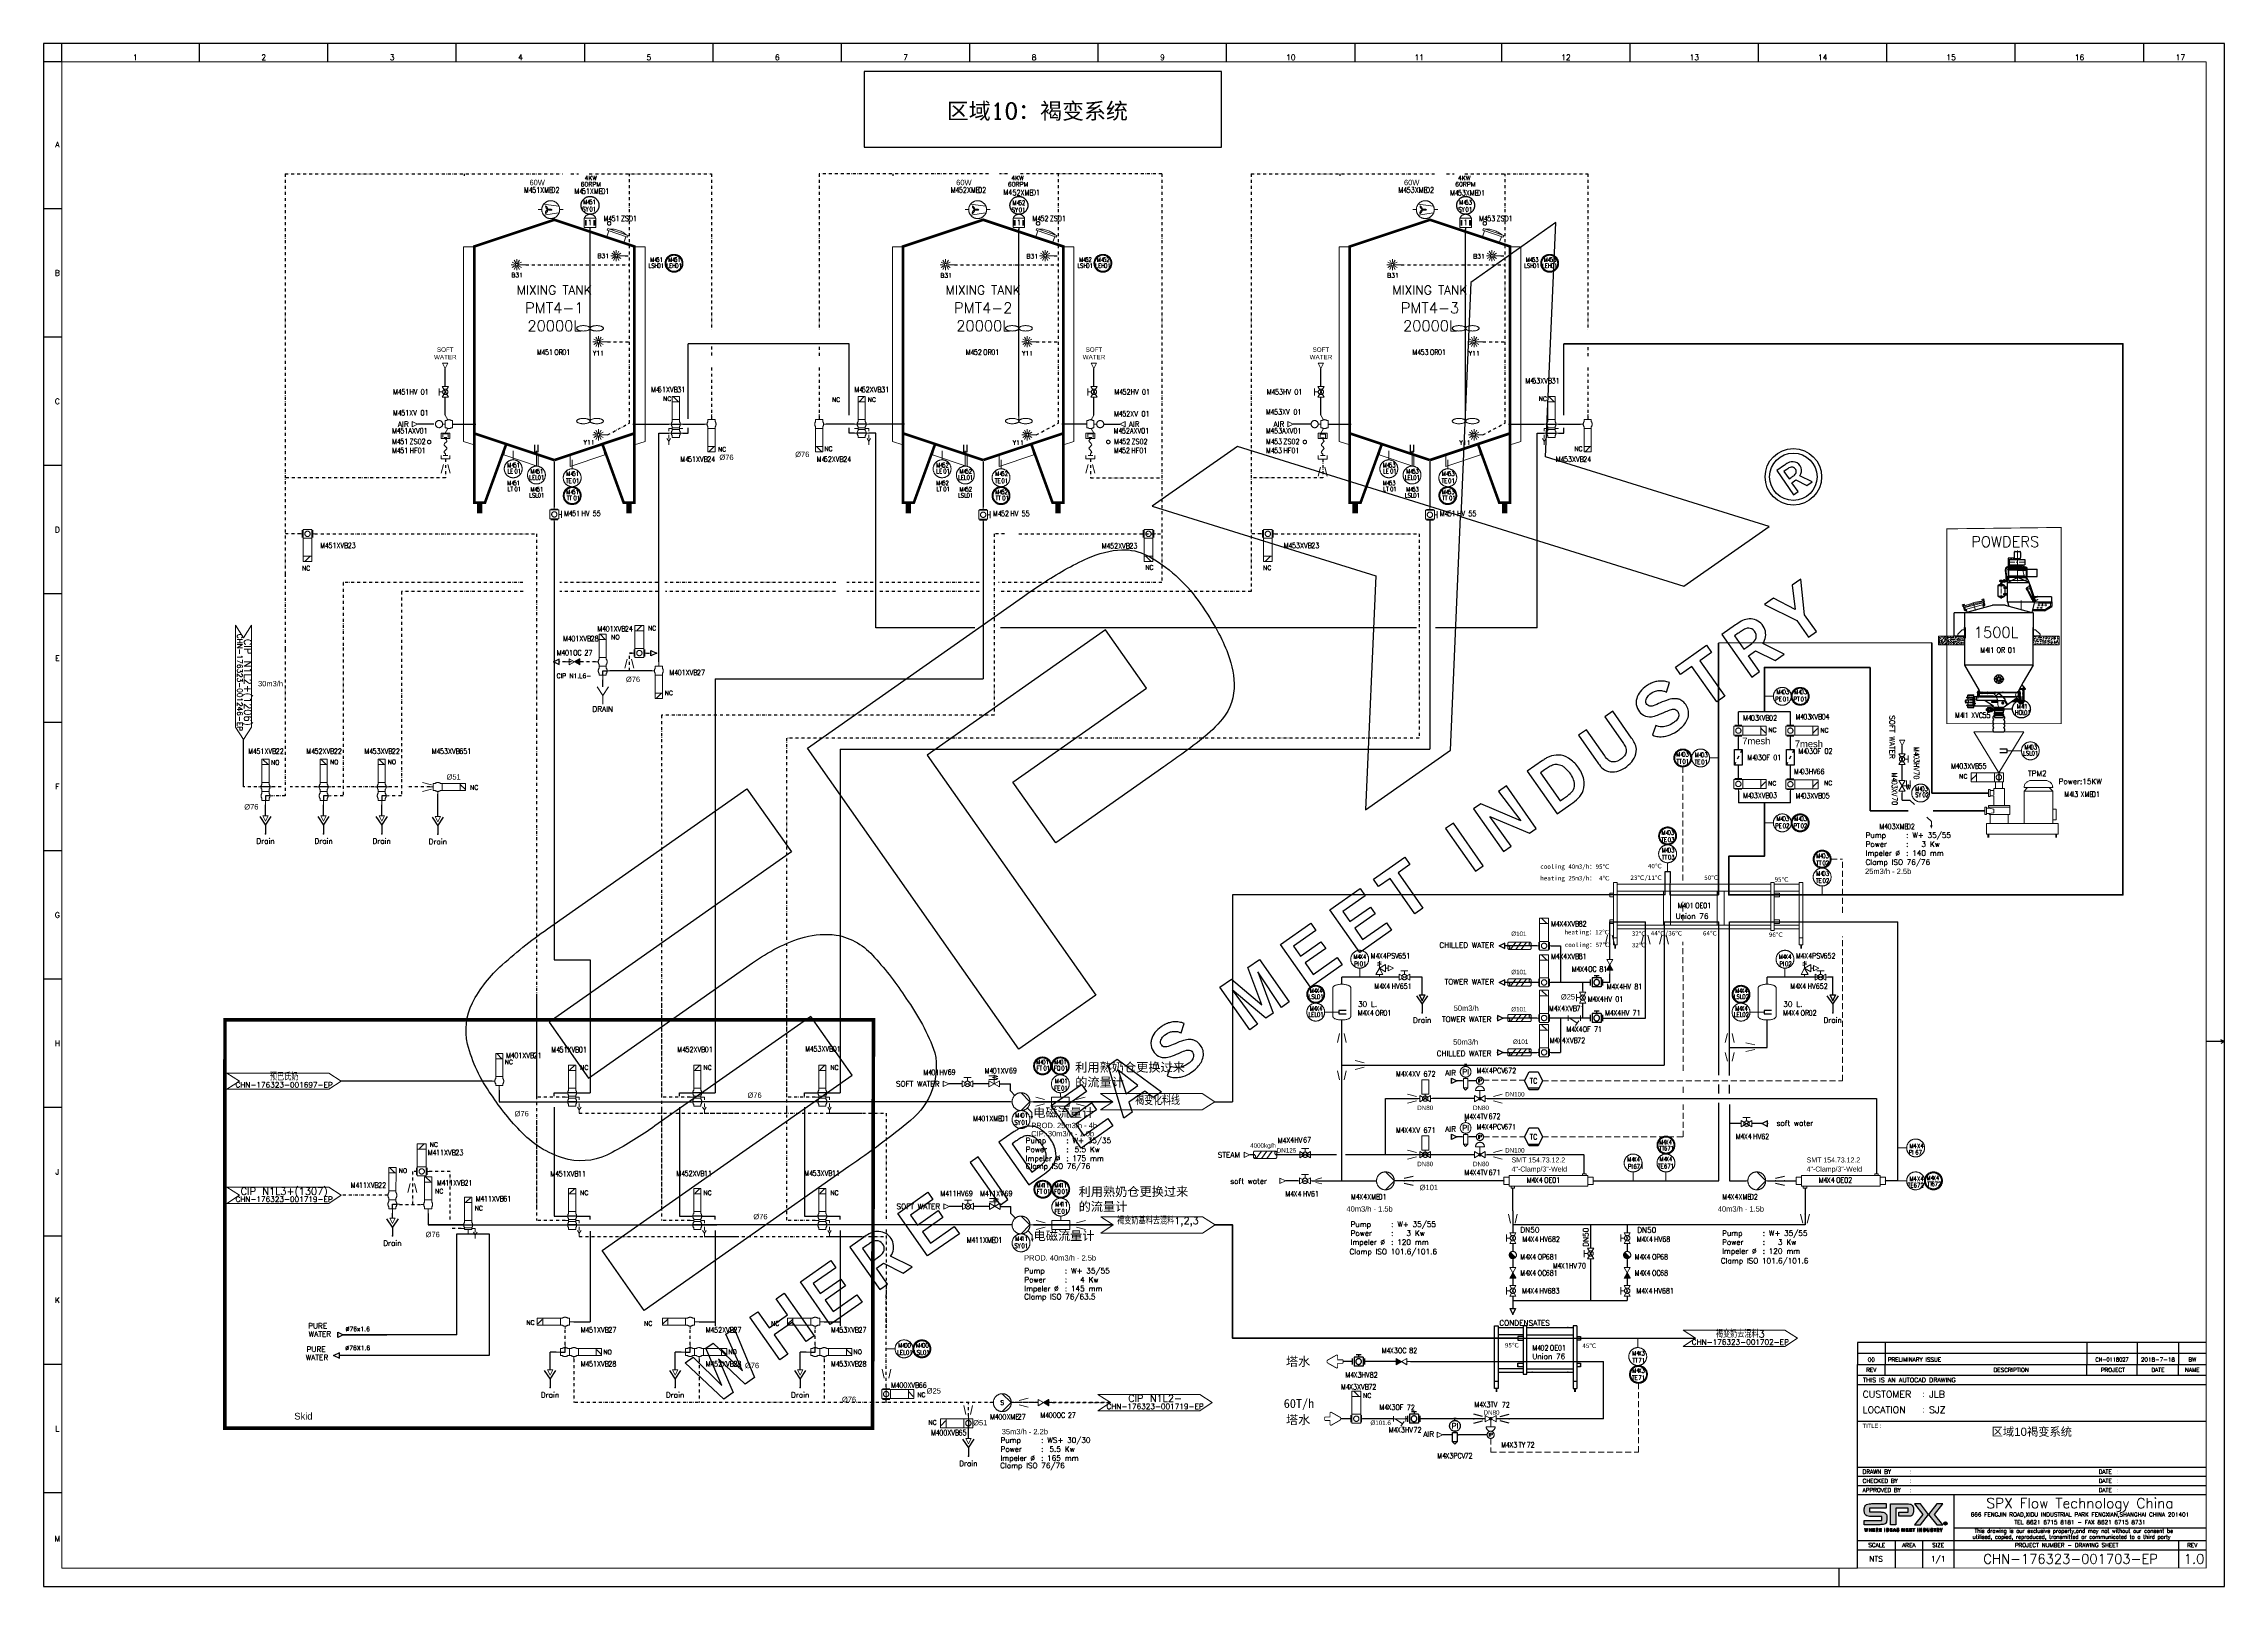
# Paper-space layout '褐变' of a CAD drawing. Header units: inches. Extents: x 0 to 2378, y 0 to 1682.
# The model-space entities are those that its viewports show. They can reach past a viewport. Long polylines and large blocks are cut down to what shows.
import ezdxf
from ezdxf.enums import TextEntityAlignment as Align

# ---------------------------------------------------------------- set-up
doc = ezdxf.new("R2010")
doc.units = ezdxf.units.IN
doc.header["$MEASUREMENT"] = 0
for name, pattern in [('ACAD_ISO02W100', [15, 12, -3]), ('ACAD_ISO04W100', [30.5, 24, -3, 0.5, -3]), ('ACAD_ISO05W100', [33, 24, -3, 0, -3, 0, -3]), ('AM_ISO08W050x2', [9, 6, -0.75, 1.5, -0.75]), ('CENTER', [50.8, 31.75, -6.35, 6.35, -6.35]), ('DASHDOT', [25.4, 12.7, -6.35, 0, -6.35]), ('DASHDOT2', [12.7, 6.35, -3.175, 0, -3.175]), ('DASHED', [19.05, 12.7, -6.35]), ('DASHED2', [9.525, 6.35, -3.175]), ('PHANTOM2', [1.25, 0.625, -0.125, 0.125, -0.125, 0.125, -0.125])]:
    doc.linetypes.add(name, pattern=pattern)
doc.layers.add('$FLOW_FREEZE', color=7, linetype='Continuous', plot=False)
for name, color, linetype in [('02___PRT_ALL_AXES', 7, 'Continuous'), ('13 Pipe Water Hot', 161, 'Continuous'), ('14 Pipe Water Cold', 142, 'Continuous'), ('20 Pipe Steam Industrial', 231, 'Continuous'), ('3中心线层', 1, 'CENTER'), ('60 TXT International', 7, 'Continuous'), ('CUVERIE', 7, 'Continuous'), ('DIAMETRE', 7, 'Continuous'), ('ECHANGEURS', 7, 'Continuous'), ('LIBELLE-INSTRUM', 7, 'Continuous'), ('MATERIEL-DIVERS', 7, 'Continuous'), ('OTHER MATERIAL', 7, 'Continuous'), ('POMPES', 7, 'Continuous'), ('POMPES-PROCESS', 7, 'Continuous'), ('REPERES', 7, 'Continuous'), ('Steam pipe', 231, 'Continuous'), ('techn-data', 7, 'Continuous'), ('TEXTE', 7, 'Continuous'), ('TEXTES', 7, 'Continuous'), ('TITRE', 7, 'Continuous'), ('TUYAUTERIE-AIR INSTRUMENT', 3, 'Continuous'), ('TUYAUTERIE-EAU', 5, 'Continuous'), ('TUYAUTERIE-EGOUT', 32, 'Continuous'), ('TUYAUTERIE-NEP', 4, 'DASHDOT2'), ('TUYAUTERIE-PROCESS', 30, 'Continuous'), ('TUYAUTERIE-VAPEUR INDUSTRIELLE', 231, 'Continuous'), ('TXT_ENG', 7, 'Continuous'), ('TXT_FR', 7, 'Continuous'), ('VANNES', 7, 'Continuous'), ('VANNES-FLUIDES-AUX', 7, 'Continuous'), ('图层1', 1, 'Continuous'), ('尺寸标注', 253, 'Continuous')]:
    doc.layers.add(name, color=color, linetype=linetype)
for name, color, linetype, lineweight in [('11 Pipe Air Instrument', 3, 'Continuous', 30), ('15 Pipe Drain', 32, 'Continuous', 30), ('17 Pipe CIP', 4, 'DASHDOT2', 50), ('19 Pipe Process', 30, 'Continuous', 30), ('31 Equipment', 7, 'Continuous', 9), ('32 Instruments Control Loop', 140, 'DASHED', 9), ('33 Instruments Labels', 7, 'Continuous', 9), ('40 TXT Data', 7, 'Continuous', 9), ('43 TXT Chinese', 7, 'Continuous', 9), ('43 TXT English', 7, 'Continuous', 9), ('44 TXT French', 7, 'Continuous', 9), ('61 Revision Cloud', 1, 'Continuous', 9), ('AM_0', 7, 'Continuous', 30), ('AM_0N', 7, 'Continuous', 30), ('AM_8', 1, 'Continuous', 15), ('Other-material', 7, 'Continuous', 9), ('Pipe-process', 30, 'Continuous', 70), ('中心线', 1, 'CENTER', 9), ('中线', 5, 'ACAD_ISO04W100', 20), ('剖面线', 4, 'Continuous', 9), ('双点线', 6, 'PHANTOM2', 9), ('粗实线', 7, 'Continuous', 30), ('粗线', 7, 'Continuous', 30), ('细实线', 171, 'Continuous', 13), ('细线', 3, 'Continuous', 20), ('虚线', 6, 'ACAD_ISO02W100', 20)]:
    doc.layers.add(name, color=color, linetype=linetype, lineweight=lineweight)
doc.layers.add('AM_VIEWS', color=1, linetype='Continuous', lineweight=15, plot=False)
doc.layers.add('LOGO', color=7, linetype='Continuous', true_color=0xebebeb)
doc.layers.get('REPERES').off()
doc.styles.add('ROMANC', font='romanc')
doc.styles.add('ROMANS', font='ROMANS.SHX')
doc.styles.add('ROMANT', font='romant')
doc.styles.add('shweser', font='simplex.shx', dxfattribs={"width": 0.8, "bigfont": 'hzdx.shx'})
doc.styles.add('shwezer', font='simplex.shx', dxfattribs={"width": 0.8, "bigfont": 'hzdx.shx'})
doc.styles.get("Standard").update_dxf_attribs({"font": 'arial.ttf'})
doc.styles.add('SWISS', font='swiss.ttf')
doc.styles.add('USER1', font='TXT.SHX', dxfattribs={"bigfont": 'gbcbig.shx'})
doc.dimstyles.new('shweser×5', dxfattribs={"dimscale": 5, "dimtxt": 3.5, "dimasz": 2, "dimexe": 1, "dimexo": 1, "dimtad": 1, "dimdsep": 46, "dimtxsty": 'shweser', "dimcen": 0, "dimclrd": 256, "dimclre": 256, "dimclrt": 2, "dimazin": 2, "dimtp": 0.1, "dimtm": 0.1, "dimtfac": 0.71, "dimtmove": 0, "dimatfit": 3, "dimfxl": 0, "dimlwd": -1, "dimlwe": -1, "dimarcsym": 0})
doc.dimstyles.new('shwezer', dxfattribs={"dimtxt": 4, "dimasz": 2.5, "dimexe": 1, "dimexo": 1, "dimgap": 1, "dimtad": 1, "dimdsep": 46, "dimtxsty": 'shwezer', "dimcen": 0, "dimclrd": 256, "dimclre": 256, "dimclrt": 2, "dimadec": 0, "dimazin": 2, "dimtp": 0.1, "dimtm": 0.1, "dimtfac": 0.71, "dimtmove": 0, "dimatfit": 3, "dimfxl": 0, "dimlwd": -1, "dimlwe": -1, "dimarcsym": 0})
pattern_1 = [(45, (-1900.5045, -993.4696), (-2.245064, 2.245064), []), (135, (-1900.5045, -993.4696), (-2.245064, -2.245064), [])]
pattern_2 = [(45, (-13668.3167, -7557.9546), (-2.245064, 2.245064), [])]
pattern_3 = [(45, (267665.5994, 131442.5914), (-2.24506403, 2.24506403), [])]
pattern_4 = [(45, (267665.5994, 131442.5914), (-4.49012806, 4.49012806), [])]

# ---------------------------------------------------------------- blocks, each defined once
blk = doc.blocks.new('SPX-LOGO')
h = blk.add_hatch(color=252)
h.paths.add_polyline_path([(-0.678, 0.153), (-0.991, 0.153), (-0.991, 0.26), (-0.529, 0.26), (-0.53, 0.38), (-0.903, 0.38, 0.033275), (-0.999, 0.375, 0.091798), (-1.071, 0.353, 0.172117), (-1.114, 0.305, 0.092797), (-1.129, 0.219, 0.050192), (-1.124, 0.143, 0.144364), (-1.089, 0.068, 0.186105), (-1.027, 0.037, 0.03768), (-0.949, 0.033), (-0.652, 0.033), (-0.652, -0.079), (-1.128, -0.079), (-1.128, -0.193), (-0.738, -0.193, 0.022806), (-0.618, -0.189, 0.276305), (-0.526, -0.125, 0.070437), (-0.514, -0.029, 0.042098), (-0.518, 0.051, 0.174287), (-0.547, 0.114, 0.099644), (-0.589, 0.139, 0.054927), (-0.634, 0.15, 0.031964)])
h.paths.add_polyline_path([(-0.416, -0.195), (-0.27, -0.195), (-0.27, 0.261), (0.07, 0.261), (0.07, 0.151), (-0.185, 0.151), (-0.184, 0.035), (0.023, 0.035, 0.002956), (0.05, 0.035, 0.013973), (0.095, 0.036, 0.050969), (0.139, 0.043, 0.176136), (0.185, 0.078, 0.0877), (0.206, 0.126, 0.032753), (0.212, 0.164, 0.026321), (0.214, 0.216, 0.056445), (0.208, 0.269, 0.059255), (0.189, 0.319, 0.128051), (0.162, 0.349, 0.092764), (0.112, 0.369, 0.044287), (0.031, 0.377, 0.007759), (-0.007, 0.378), (-0.416, 0.378)])
h.paths.add_polyline_path([(-1.056, -0.358), (-1.069, -0.296), (-1.083, -0.296), (-1.096, -0.358), (-1.107, -0.296), (-1.122, -0.296), (-1.105, -0.377), (-1.088, -0.377), (-1.076, -0.321), (-1.065, -0.377), (-1.047, -0.377), (-1.029, -0.296), (-1.045, -0.296)])
h.paths.add_polyline_path([(-0.984, -0.327), (-0.984, -0.296), (-0.999, -0.296), (-0.999, -0.377), (-0.984, -0.377), (-0.984, -0.34), (-0.949, -0.34), (-0.949, -0.377), (-0.934, -0.377), (-0.934, -0.296), (-0.949, -0.296), (-0.949, -0.327)])
h.paths.add_polyline_path([(-0.888, -0.342), (-0.849, -0.342), (-0.849, -0.329), (-0.888, -0.329), (-0.888, -0.31), (-0.845, -0.31), (-0.845, -0.296), (-0.903, -0.296), (-0.903, -0.377), (-0.842, -0.377), (-0.842, -0.364), (-0.888, -0.364)])
h.paths.add_polyline_path([(-0.78, -0.347), (-0.764, -0.377), (-0.747, -0.377), (-0.765, -0.344, 0.524), (-0.754, -0.306, 0.20667), (-0.772, -0.297, 0.017911), (-0.783, -0.296), (-0.809, -0.296), (-0.809, -0.377), (-0.794, -0.377), (-0.794, -0.347)])
h.paths.add_polyline_path([(-0.788, -0.335), (-0.794, -0.335), (-0.794, -0.309), (-0.787, -0.309, 0.003128), (-0.781, -0.309, -0.049435), (-0.773, -0.31, -0.225209), (-0.766, -0.316, -0.21086), (-0.765, -0.327, -0.250131), (-0.773, -0.334, -0.050266), (-0.778, -0.335, -0.010876)], flags=16)
h.paths.add_polyline_path([(-0.703, -0.342), (-0.664, -0.342), (-0.664, -0.329), (-0.703, -0.329), (-0.703, -0.31), (-0.66, -0.31), (-0.66, -0.296), (-0.718, -0.296), (-0.718, -0.377), (-0.657, -0.377), (-0.657, -0.364), (-0.703, -0.364)])
h.paths.add_polyline_path([(-0.565, -0.296), (-0.58, -0.296), (-0.58, -0.377), (-0.565, -0.377)])
h.paths.add_polyline_path([(-0.525, -0.377), (-0.499, -0.377, 0.031777), (-0.484, -0.376, 0.128547), (-0.471, -0.371, 0.133781), (-0.46, -0.358, 0.112895), (-0.456, -0.336, 0.080874), (-0.46, -0.317, 0.144166), (-0.47, -0.304, 0.095013), (-0.484, -0.297, 0.055415), (-0.49, -0.297, -0.006698), (-0.496, -0.296), (-0.525, -0.296)])
h.paths.add_polyline_path([(-0.51, -0.31), (-0.502, -0.31, -0.03666), (-0.495, -0.31, -0.022634), (-0.487, -0.311, -0.150643), (-0.481, -0.315, -0.046834), (-0.476, -0.321, -0.106102), (-0.474, -0.325, -0.020465), (-0.472, -0.336, -0.160217), (-0.477, -0.356, -0.193284), (-0.484, -0.362, -0.05933), (-0.495, -0.363, -0.008228), (-0.503, -0.364), (-0.51, -0.364)], flags=16)
h.paths.add_polyline_path([(-0.41, -0.342), (-0.371, -0.342), (-0.371, -0.329), (-0.41, -0.329), (-0.41, -0.31), (-0.368, -0.31), (-0.368, -0.296), (-0.425, -0.296), (-0.425, -0.377), (-0.365, -0.377), (-0.365, -0.364), (-0.41, -0.364)])
h.paths.add_polyline_path([(-0.293, -0.361), (-0.288, -0.377), (-0.272, -0.377), (-0.3, -0.296), (-0.317, -0.296), (-0.344, -0.377), (-0.328, -0.377), (-0.323, -0.361)])
h.paths.add_polyline_path([(-0.297, -0.348), (-0.319, -0.348), (-0.308, -0.311)], flags=16)
h.paths.add_polyline_path([(-0.198, -0.357, -0.169816), (-0.201, -0.362, -0.135615), (-0.208, -0.365, -0.025129), (-0.214, -0.365, -0.126519), (-0.229, -0.362, -0.122897), (-0.237, -0.355), (-0.238, -0.353), (-0.251, -0.362), (-0.249, -0.365, 0.067654), (-0.243, -0.371, 0.061388), (-0.235, -0.376, 0.081233), (-0.221, -0.379, 0.04931), (-0.209, -0.379, 0.051957), (-0.199, -0.377, 0.065204), (-0.192, -0.373, 0.111441), (-0.185, -0.366, 0.096126), (-0.182, -0.358, 0.092825), (-0.182, -0.349, 0.095457), (-0.184, -0.342, 0.097406), (-0.19, -0.336, 0.008749), (-0.19, -0.336, 0.076299), (-0.198, -0.332, 0.027392), (-0.212, -0.328, -0.022886), (-0.224, -0.326, -0.163146), (-0.23, -0.322, -0.224828), (-0.23, -0.315, -0.149356), (-0.23, -0.314, -0.124193), (-0.227, -0.311, -0.102413), (-0.22, -0.308, -0.108875), (-0.209, -0.309, -0.074426), (-0.203, -0.311, -0.09863), (-0.196, -0.318, -0.00106), (-0.194, -0.32), (-0.182, -0.311, 0.042363), (-0.188, -0.304, 0.04553), (-0.193, -0.3, 0.070686), (-0.197, -0.298, 0.050157), (-0.203, -0.296, 0.06914), (-0.208, -0.295, 0.046361), (-0.215, -0.294, 0.068931), (-0.228, -0.296, 0.097642), (-0.238, -0.302, 0.07143), (-0.243, -0.306, 0.142415), (-0.247, -0.318, 0.131573), (-0.244, -0.329, 0.147218), (-0.236, -0.338, 0.082728), (-0.226, -0.341, 0.013337), (-0.214, -0.344, -0.036088), (-0.204, -0.347, -0.139463), (-0.199, -0.35, -0.236758)])
h.paths.add_polyline_path([(-0.042, -0.311), (-0.044, -0.377), (-0.029, -0.377), (-0.029, -0.296), (-0.051, -0.296), (-0.066, -0.356), (-0.082, -0.296), (-0.104, -0.296), (-0.104, -0.377), (-0.09, -0.377), (-0.091, -0.311), (-0.073, -0.377), (-0.06, -0.377)])
h.paths.add_polyline_path([(0.026, -0.364), (0.026, -0.342), (0.065, -0.342), (0.065, -0.329), (0.026, -0.329), (0.026, -0.31), (0.069, -0.31), (0.069, -0.296), (0.011, -0.296), (0.011, -0.377), (0.072, -0.377), (0.072, -0.364)])
h.paths.add_polyline_path([(0.166, -0.377), (0.166, -0.364), (0.12, -0.364), (0.12, -0.342), (0.159, -0.342), (0.159, -0.329), (0.12, -0.329), (0.12, -0.31), (0.163, -0.31), (0.163, -0.296), (0.105, -0.296), (0.105, -0.377)])
h.paths.add_polyline_path([(0.225, -0.31), (0.247, -0.31), (0.247, -0.296), (0.188, -0.296), (0.188, -0.31), (0.21, -0.31), (0.21, -0.377), (0.225, -0.377)])
h.paths.add_polyline_path([(0.34, -0.296), (0.325, -0.296), (0.325, -0.377), (0.34, -0.377)])
h.paths.add_polyline_path([(0.428, -0.377), (0.441, -0.377), (0.441, -0.296), (0.426, -0.296), (0.428, -0.354), (0.392, -0.296), (0.379, -0.296), (0.379, -0.377), (0.393, -0.377), (0.393, -0.321)])
h.paths.add_polyline_path([(0.481, -0.377), (0.507, -0.377, 0.031777), (0.521, -0.376, 0.128547), (0.535, -0.371, 0.133781), (0.546, -0.358, 0.112895), (0.549, -0.336, 0.080874), (0.545, -0.317, 0.144166), (0.535, -0.304, 0.095013), (0.522, -0.297, 0.055415), (0.516, -0.297, -0.006698), (0.51, -0.296), (0.481, -0.296)])
h.paths.add_polyline_path([(0.496, -0.31), (0.504, -0.31, -0.03666), (0.511, -0.31, -0.022634), (0.518, -0.311, -0.150643), (0.525, -0.315, -0.046834), (0.53, -0.321, -0.106102), (0.532, -0.325, -0.020465), (0.533, -0.336, -0.160217), (0.529, -0.356, -0.193284), (0.521, -0.362, -0.05933), (0.51, -0.363, -0.008228), (0.502, -0.364), (0.496, -0.364)], flags=16)
h.paths.add_polyline_path([(0.593, -0.346), (0.593, -0.296), (0.578, -0.296), (0.578, -0.345, 0.005653), (0.578, -0.353, 0.118938), (0.581, -0.364, 0.12451), (0.589, -0.373, 0.105354), (0.601, -0.378, 0.070072), (0.616, -0.379, 0.091795), (0.629, -0.376, 0.129452), (0.64, -0.366, 0.1122), (0.643, -0.356, 0.024192), (0.643, -0.349), (0.643, -0.296), (0.628, -0.296), (0.628, -0.345, -0.02122), (0.628, -0.352, -0.206511), (0.624, -0.361, -0.165068), (0.613, -0.365, -0.190224), (0.598, -0.361, -0.123531), (0.594, -0.356, -0.090202)])
h.paths.add_polyline_path([(0.694, -0.315, -0.149356), (0.694, -0.314, -0.124193), (0.697, -0.311, -0.102413), (0.703, -0.308, -0.108875), (0.714, -0.309, -0.074426), (0.721, -0.311, -0.09863), (0.728, -0.318, -0.00106), (0.729, -0.32), (0.742, -0.311, 0.042363), (0.736, -0.304, 0.04553), (0.73, -0.3, 0.070686), (0.726, -0.298, 0.050157), (0.72, -0.296, 0.06914), (0.716, -0.295, 0.046361), (0.709, -0.294, 0.068931), (0.696, -0.296, 0.097642), (0.685, -0.302, 0.07143), (0.681, -0.306, 0.142415), (0.677, -0.318, 0.131573), (0.679, -0.329, 0.147218), (0.688, -0.338, 0.082728), (0.697, -0.341, 0.013337), (0.71, -0.344, -0.036088), (0.72, -0.347, -0.139463), (0.724, -0.35, -0.236758), (0.726, -0.357, -0.169816), (0.722, -0.362, -0.135615), (0.716, -0.365, -0.025129), (0.71, -0.365, -0.126519), (0.694, -0.362, -0.122897), (0.686, -0.355), (0.685, -0.353), (0.673, -0.362), (0.675, -0.365, 0.067654), (0.68, -0.371, 0.061388), (0.689, -0.376, 0.081233), (0.703, -0.379, 0.04931), (0.715, -0.379, 0.051957), (0.724, -0.377, 0.065204), (0.732, -0.373, 0.111441), (0.739, -0.366, 0.096126), (0.742, -0.358, 0.092825), (0.742, -0.349, 0.095457), (0.739, -0.342, 0.097406), (0.734, -0.336, 0.008749), (0.734, -0.336, 0.076299), (0.725, -0.332, 0.027392), (0.712, -0.328, -0.022886), (0.7, -0.326, -0.163146), (0.694, -0.322, -0.224828)])
h.paths.add_polyline_path([(0.785, -0.31), (0.785, -0.377), (0.8, -0.377), (0.8, -0.31), (0.822, -0.31), (0.822, -0.296), (0.763, -0.296), (0.763, -0.31)])
h.paths.add_polyline_path([(0.851, -0.296), (0.851, -0.377), (0.866, -0.377), (0.866, -0.347), (0.88, -0.347), (0.896, -0.377), (0.913, -0.377), (0.895, -0.344, 0.524), (0.906, -0.306, 0.20667), (0.888, -0.297, 0.017911), (0.877, -0.296)])
h.paths.add_polyline_path([(0.873, -0.309, 0.003128), (0.879, -0.309, -0.049435), (0.887, -0.31, -0.225209), (0.894, -0.316, -0.21086), (0.895, -0.327, -0.250131), (0.887, -0.334, -0.050266), (0.882, -0.335, -0.010876), (0.872, -0.335), (0.866, -0.335), (0.866, -0.309)], flags=16)
h.paths.add_polyline_path([(0.967, -0.33), (0.95, -0.296), (0.932, -0.296), (0.959, -0.345), (0.959, -0.377), (0.974, -0.377), (0.974, -0.345), (1.002, -0.296), (0.985, -0.296)])
at = {"true_color": 0x50a025}
h = blk.add_hatch(color=74, dxfattribs=at)
h.paths.add_polyline_path([(0.624, 0.089), (0.402, 0.377), (0.24, 0.377), (0.463, 0.088), (0.24, -0.201), (0.402, -0.201)])
h.paths.add_polyline_path([(0.786, 0.088), (1.008, 0.377), (0.846, 0.377), (0.624, 0.088), (0.846, -0.201), (1.008, -0.201)])
at = {"color": 252}
for points in [[(-0.738, -0.193), (-1.128, -0.193), (-1.128, -0.079), (-0.652, -0.079), (-0.652, 0.033), (-0.949, 0.033, -0.03768), (-1.027, 0.037, -0.186105), (-1.089, 0.068, -0.144364), (-1.124, 0.143, -0.050192), (-1.129, 0.219, -0.092797), (-1.114, 0.305, -0.172117), (-1.071, 0.353, -0.091798), (-0.999, 0.375, -0.033275), (-0.903, 0.38), (-0.53, 0.38), (-0.529, 0.26), (-0.991, 0.26), (-0.991, 0.153), (-0.678, 0.153, -0.031964), (-0.634, 0.15, -0.054927), (-0.589, 0.139, -0.099644), (-0.547, 0.114, -0.174287), (-0.518, 0.051, -0.042098), (-0.514, -0.029, -0.070437), (-0.526, -0.125, -0.277176), (-0.618, -0.189, -0.02274), (-0.738, -0.193, -15.204765), (-0.738, -0.193, -0.986388)], [(0.021, 0.035), (-0.184, 0.035), (-0.185, 0.151), (0.07, 0.151), (0.07, 0.261), (-0.27, 0.261), (-0.27, -0.195), (-0.416, -0.195), (-0.416, 0.378), (-0.007, 0.378, -0.007759), (0.031, 0.377, -0.044287), (0.112, 0.369, -0.092764), (0.162, 0.349, -0.128051), (0.189, 0.319, -0.061287), (0.208, 0.268, -0.054538), (0.214, 0.216, -0.026321), (0.212, 0.164, -0.032753), (0.206, 0.126, -0.0877), (0.185, 0.078, -0.176136), (0.139, 0.043, -0.050969), (0.095, 0.036, -0.013973), (0.05, 0.035, -0.003129), (0.021, 0.035)], [(-0.794, -0.347), (-0.78, -0.347), (-0.764, -0.377), (-0.747, -0.377), (-0.765, -0.344, 0.524), (-0.754, -0.306, 0.20667), (-0.772, -0.297, 0.017911), (-0.783, -0.296), (-0.783, -0.296), (-0.809, -0.296), (-0.809, -0.377), (-0.794, -0.377)], [(-0.765, -0.327, 0.21086), (-0.766, -0.316, 0.225209), (-0.773, -0.31, 0.049435), (-0.781, -0.309, -0.003128), (-0.787, -0.309), (-0.787, -0.309), (-0.794, -0.309), (-0.794, -0.335), (-0.788, -0.335, 0.010876), (-0.778, -0.335, 0.050266), (-0.773, -0.334, 0.250131)], [(-0.484, -0.376, 0.128547), (-0.471, -0.371, 0.133781), (-0.46, -0.358, 0.112895), (-0.456, -0.336, 0.080874), (-0.46, -0.317, 0.144166), (-0.47, -0.304, 0.095013), (-0.484, -0.297, 0.055415), (-0.49, -0.297, -0.006698), (-0.496, -0.296), (-0.496, -0.296), (-0.525, -0.296), (-0.525, -0.377), (-0.499, -0.377, 0.031777)], [(-0.495, -0.363, 0.05933), (-0.484, -0.362, 0.193284), (-0.477, -0.356, 0.160217), (-0.472, -0.336, 0.020465), (-0.474, -0.325, 0.106102), (-0.476, -0.321, 0.046834), (-0.481, -0.315, 0.150643), (-0.487, -0.311, 0.022634), (-0.495, -0.31, 0.03666), (-0.502, -0.31), (-0.502, -0.31), (-0.51, -0.31), (-0.51, -0.364), (-0.503, -0.364, 0.008228)], [(-0.209, -0.379), (-0.209, -0.379, 0.049801), (-0.2, -0.377, 0.068284), (-0.192, -0.373, 0.111441), (-0.185, -0.366, 0.096126), (-0.182, -0.358, 0.092825), (-0.182, -0.349, 0.095457), (-0.184, -0.342, 0.069929), (-0.188, -0.337, 0.05193), (-0.19, -0.336, 0.076299), (-0.198, -0.332), (-0.198, -0.332), (-0.198, -0.332, 0.027392), (-0.212, -0.328, -0.022886), (-0.224, -0.326), (-0.224, -0.326, -0.163146), (-0.23, -0.322), (-0.23, -0.322, -0.224828), (-0.23, -0.315, -0.149356), (-0.23, -0.314, -0.124193), (-0.227, -0.311, -0.102413), (-0.22, -0.308), (-0.22, -0.308), (-0.22, -0.308), (-0.22, -0.308, -0.108875), (-0.209, -0.309, -0.074426), (-0.203, -0.311, -0.078653), (-0.197, -0.316, -0.001798), (-0.194, -0.32), (-0.182, -0.311), (-0.182, -0.311, 0.042363), (-0.188, -0.304, 0.04553), (-0.193, -0.3, 0.070686), (-0.197, -0.298, 0.050157), (-0.203, -0.296, 0.06914), (-0.208, -0.295, 0.046361), (-0.215, -0.294, 0.068931), (-0.228, -0.296, 0.097642), (-0.238, -0.302, 0.07143), (-0.243, -0.306, 0.142415), (-0.247, -0.318, 0.131573), (-0.244, -0.329, 0.147218), (-0.236, -0.338, 0.082728), (-0.226, -0.341, 0.014393), (-0.213, -0.344, -0.032715), (-0.204, -0.347, -0.139463), (-0.199, -0.35, -0.236758), (-0.198, -0.357, -0.169816), (-0.201, -0.362, -0.135615), (-0.208, -0.365, -0.025129), (-0.214, -0.365, -0.126519), (-0.229, -0.362, -0.122897), (-0.237, -0.355), (-0.238, -0.353), (-0.251, -0.362), (-0.249, -0.365, 0.067654), (-0.243, -0.371, 0.061388), (-0.235, -0.376, 0.081233), (-0.221, -0.379, 0.04931)], [(0.521, -0.376, 0.128547), (0.535, -0.371, 0.133781), (0.546, -0.358, 0.112895), (0.549, -0.336, 0.080874), (0.545, -0.317, 0.144166), (0.535, -0.304, 0.095013), (0.522, -0.297, 0.055415), (0.516, -0.297, -0.006698), (0.51, -0.296), (0.51, -0.296), (0.481, -0.296), (0.481, -0.377), (0.507, -0.377, 0.031777)], [(0.51, -0.363, 0.05933), (0.521, -0.362, 0.193284), (0.529, -0.356, 0.160217), (0.533, -0.336, 0.020465), (0.532, -0.325, 0.106102), (0.53, -0.321, 0.046834), (0.525, -0.315, 0.150643), (0.518, -0.311, 0.022634), (0.511, -0.31, 0.03666), (0.504, -0.31), (0.504, -0.31), (0.496, -0.31), (0.496, -0.364), (0.502, -0.364, 0.008228)], [(0.64, -0.366, 0.1122), (0.643, -0.356, 0.028889), (0.643, -0.347), (0.643, -0.347), (0.643, -0.296), (0.628, -0.296), (0.628, -0.345, -0.024842), (0.628, -0.353, -0.1821), (0.624, -0.361, -0.165068), (0.613, -0.365, -0.190224), (0.598, -0.361, -0.123531), (0.594, -0.356, -0.090202), (0.593, -0.346), (0.593, -0.296), (0.578, -0.296), (0.578, -0.345, 0.005653), (0.578, -0.353, 0.118938), (0.581, -0.364, 0.12451), (0.589, -0.373, 0.1104), (0.602, -0.379, 0.066986), (0.616, -0.379, 0.091795), (0.629, -0.376, 0.129452)], [(0.68, -0.371, 0.061388), (0.689, -0.376), (0.689, -0.376, 0.081233), (0.703, -0.379, 0.04931), (0.715, -0.379), (0.715, -0.379, 0.049801), (0.724, -0.377, 0.068284), (0.732, -0.373, 0.111441), (0.739, -0.366, 0.096126), (0.742, -0.358, 0.092825), (0.742, -0.349, 0.095457), (0.739, -0.342, 0.069929), (0.736, -0.337, 0.05193), (0.734, -0.336, 0.076299), (0.725, -0.332), (0.725, -0.332), (0.725, -0.332, 0.027392), (0.712, -0.328, -0.022886), (0.7, -0.326), (0.7, -0.326, -0.163146), (0.694, -0.322), (0.694, -0.322, -0.224828), (0.694, -0.315, -0.149356), (0.694, -0.314, -0.124193), (0.697, -0.311, -0.102413), (0.703, -0.308), (0.703, -0.308), (0.703, -0.308), (0.703, -0.308, -0.108875), (0.714, -0.309, -0.074426), (0.721, -0.311, -0.078653), (0.727, -0.316, -0.001798), (0.729, -0.32), (0.742, -0.311), (0.742, -0.311, 0.042363), (0.736, -0.304, 0.04553), (0.73, -0.3, 0.070686), (0.726, -0.298, 0.050157), (0.72, -0.296, 0.06914), (0.716, -0.295, 0.046361), (0.709, -0.294, 0.068931), (0.696, -0.296, 0.097642), (0.685, -0.302, 0.07143), (0.681, -0.306, 0.142415), (0.677, -0.318, 0.131573), (0.679, -0.329, 0.147218), (0.688, -0.338, 0.082728), (0.697, -0.341, 0.014393), (0.711, -0.344, -0.032715), (0.72, -0.347, -0.139463), (0.724, -0.35, -0.236758), (0.726, -0.357, -0.169816), (0.722, -0.362, -0.135615), (0.716, -0.365, -0.025129), (0.71, -0.365, -0.126519), (0.694, -0.362, -0.122897), (0.686, -0.355), (0.685, -0.353), (0.673, -0.362), (0.675, -0.365, 0.067654)], [(0.866, -0.347), (0.88, -0.347), (0.896, -0.377), (0.913, -0.377), (0.895, -0.344, 0.524), (0.906, -0.306, 0.20667), (0.888, -0.297, 0.017911), (0.877, -0.296), (0.877, -0.296), (0.851, -0.296), (0.851, -0.377), (0.866, -0.377)], [(0.882, -0.335, 0.050266), (0.887, -0.334, 0.250131), (0.895, -0.327, 0.21086), (0.894, -0.316, 0.225209), (0.887, -0.31, 0.049435), (0.879, -0.309, -0.003128), (0.873, -0.309), (0.873, -0.309), (0.866, -0.309), (0.866, -0.335), (0.872, -0.335, 0.010876)]]:
    blk.add_lwpolyline(points, format="xyb", close=True, dxfattribs=at)
at = {"color": 74, "true_color": 0x50a025}
blk.add_lwpolyline([(0.402, 0.377), (0.24, 0.377), (0.463, 0.088), (0.24, -0.201), (0.402, -0.201), (0.624, 0.088), (0.846, -0.201), (1.008, -0.201), (0.786, 0.088), (1.008, 0.377), (0.846, 0.377), (0.625, 0.088), (0.402, 0.377)], close=True, dxfattribs=at)
at = {"color": 252, "lineweight": 0}
for points in [[(-1.096, -0.358), (-1.083, -0.296), (-1.069, -0.296), (-1.056, -0.358), (-1.045, -0.296), (-1.029, -0.296), (-1.029, -0.296), (-1.047, -0.377), (-1.065, -0.377), (-1.076, -0.321), (-1.088, -0.377), (-1.105, -0.377), (-1.122, -0.296), (-1.107, -0.296)], [(-0.984, -0.327), (-0.949, -0.327), (-0.949, -0.296), (-0.934, -0.296), (-0.934, -0.296), (-0.934, -0.377), (-0.949, -0.377), (-0.949, -0.34), (-0.984, -0.34), (-0.984, -0.377), (-0.999, -0.377), (-0.999, -0.296), (-0.984, -0.296)], [(-0.845, -0.296), (-0.845, -0.31), (-0.888, -0.31), (-0.888, -0.31), (-0.888, -0.329), (-0.849, -0.329), (-0.849, -0.342), (-0.888, -0.342), (-0.888, -0.364), (-0.842, -0.364), (-0.842, -0.377), (-0.903, -0.377), (-0.903, -0.296)], [(-0.66, -0.296), (-0.66, -0.31), (-0.703, -0.31), (-0.703, -0.31), (-0.703, -0.329), (-0.664, -0.329), (-0.664, -0.342), (-0.703, -0.342), (-0.703, -0.364), (-0.657, -0.364), (-0.657, -0.377), (-0.718, -0.377), (-0.718, -0.296)], [(-0.368, -0.31), (-0.41, -0.31), (-0.41, -0.31), (-0.41, -0.329), (-0.371, -0.329), (-0.371, -0.342), (-0.41, -0.342), (-0.41, -0.364), (-0.365, -0.364), (-0.365, -0.377), (-0.425, -0.377), (-0.425, -0.296), (-0.368, -0.296)], [(0.069, -0.31), (0.026, -0.31), (0.026, -0.31), (0.026, -0.329), (0.065, -0.329), (0.065, -0.342), (0.026, -0.342), (0.026, -0.364), (0.072, -0.364), (0.072, -0.377), (0.011, -0.377), (0.011, -0.296), (0.069, -0.296)], [(0.163, -0.31), (0.12, -0.31), (0.12, -0.31), (0.12, -0.329), (0.159, -0.329), (0.159, -0.342), (0.12, -0.342), (0.12, -0.364), (0.166, -0.364), (0.166, -0.377), (0.105, -0.377), (0.105, -0.296), (0.163, -0.296)]]:
    blk.add_lwpolyline(points, close=True, dxfattribs=at)
at = {"color": 252}
for points in [[(-0.565, -0.377), (-0.565, -0.296), (-0.58, -0.296), (-0.58, -0.377)], [(-0.3, -0.296), (-0.272, -0.377), (-0.288, -0.377), (-0.293, -0.361), (-0.323, -0.361), (-0.328, -0.377), (-0.344, -0.377), (-0.317, -0.296)], [(-0.308, -0.311), (-0.319, -0.348), (-0.297, -0.348)], [(-0.082, -0.296), (-0.066, -0.356), (-0.051, -0.296), (-0.029, -0.296), (-0.029, -0.377), (-0.044, -0.377), (-0.042, -0.311), (-0.06, -0.377), (-0.073, -0.377), (-0.091, -0.311), (-0.09, -0.377), (-0.104, -0.377), (-0.104, -0.377), (-0.104, -0.296)], [(0.188, -0.31), (0.188, -0.296), (0.247, -0.296), (0.247, -0.31), (0.225, -0.31), (0.225, -0.377), (0.21, -0.377), (0.21, -0.377), (0.21, -0.31)], [(0.34, -0.377), (0.34, -0.296), (0.325, -0.296), (0.325, -0.377)], [(0.393, -0.377), (0.393, -0.321), (0.428, -0.377), (0.441, -0.377), (0.441, -0.296), (0.426, -0.296), (0.428, -0.354), (0.392, -0.296), (0.379, -0.296), (0.379, -0.296), (0.379, -0.377)], [(0.763, -0.31), (0.763, -0.296), (0.822, -0.296), (0.822, -0.31), (0.8, -0.31), (0.8, -0.377), (0.785, -0.377), (0.785, -0.377), (0.785, -0.31)], [(0.959, -0.377), (0.974, -0.377), (0.974, -0.345), (1.002, -0.296), (0.985, -0.296), (0.967, -0.33), (0.95, -0.296), (0.932, -0.296), (0.959, -0.345)]]:
    blk.add_lwpolyline(points, close=True, dxfattribs=at)
at = {"color": 253}
for points in [[(1.076, -0.165), (1.084, -0.165), (1.093, -0.182), (1.103, -0.182), (1.093, -0.164, 0.524), (1.099, -0.142, 0.20667), (1.088, -0.137, 0.017911), (1.082, -0.137), (1.082, -0.137), (1.068, -0.137), (1.068, -0.182), (1.076, -0.182)], [(1.085, -0.158, 0.050266), (1.088, -0.158, 0.250131), (1.093, -0.154, 0.21086), (1.092, -0.148, 0.225209), (1.088, -0.144, 0.049435), (1.084, -0.144, -0.003128), (1.08, -0.144), (1.08, -0.144), (1.076, -0.144), (1.076, -0.158), (1.079, -0.158, 0.010876)]]:
    blk.add_lwpolyline(points, format="xyb", close=True, dxfattribs=at)
for radius in [0.044, 0.0369]:
    blk.add_circle((1.084, -0.159), radius, dxfattribs=at)
blk = doc.blocks.new('SPX-LOGO-FOND')
at = {"layer": 'LOGO'}
for points in [[(-0.6781, -0.1927), (-1.068, -0.1927), (-1.0679, -0.0786), (-0.5922, -0.0792), (-0.5922, 0.0326), (-0.8891, 0.0326, -0.03768), (-0.9674, 0.0372, -0.186105), (-1.0297, 0.0677, -0.144364), (-1.0645, 0.143, -0.050192), (-1.0696, 0.2189, -0.092797), (-1.0547, 0.3047, -0.172117), (-1.0117, 0.3528, -0.091798), (-0.9395, 0.3746, -0.033275), (-0.8435, 0.38), (-0.47, 0.38), (-0.4696, 0.2595), (-0.9312, 0.2596), (-0.9312, 0.153), (-0.6188, 0.153, -0.031964), (-0.574, 0.1501, -0.054927), (-0.5294, 0.1393, -0.099644), (-0.487, 0.1136, -0.174287), (-0.4583, 0.0507, -0.042098), (-0.4547, -0.0293, -0.070437), (-0.4666, -0.1249, -0.277176), (-0.5582, -0.1893, -0.02274), (-0.6781, -0.1927, -15.204765), (-0.6781, -0.1927, -0.986388)], [(0.0812, 0.0345), (-0.1247, 0.0345), (-0.1251, 0.1506), (0.1293, 0.1506), (0.1293, 0.2615), (-0.2101, 0.2615), (-0.2099, -0.1952), (-0.3563, -0.1952), (-0.3563, 0.3776), (0.0528, 0.3776, -0.007759), (0.0906, 0.377, -0.044287), (0.1712, 0.3686, -0.092764), (0.2221, 0.349, -0.128051), (0.2489, 0.3191, -0.061287), (0.2676, 0.2676, -0.054538), (0.2738, 0.216, -0.026321), (0.2715, 0.1642, -0.032753), (0.2653, 0.1265, -0.0877), (0.2451, 0.0777, -0.176136), (0.1988, 0.0432, -0.050969), (0.1547, 0.0363, -0.013973), (0.1096, 0.0347, -0.003129), (0.0812, 0.0345)], [(1.1361, -0.1654), (1.1437, -0.1654), (1.1528, -0.1824), (1.1626, -0.1824), (1.1524, -0.1637, 0.524), (1.1587, -0.1422, 0.20667), (1.1481, -0.1367, 0.017911), (1.1422, -0.1365), (1.1422, -0.1365), (1.1276, -0.1365), (1.1276, -0.1824), (1.1361, -0.1824)], [(1.1447, -0.1582, 0.050266), (1.148, -0.1577, 0.250131), (1.1524, -0.1537, 0.21086), (1.1519, -0.1476, 0.225209), (1.1477, -0.1444, 0.049435), (1.1435, -0.144, -0.003128), (1.14, -0.144), (1.14, -0.144), (1.1361, -0.144), (1.1361, -0.1583), (1.1391, -0.1583, 0.010876)], [(-0.734, -0.3472), (-0.7205, -0.3472), (-0.7044, -0.3773), (-0.6871, -0.3773), (-0.7051, -0.3444, 0.524), (-0.6941, -0.3064, 0.20667), (-0.7127, -0.2967, 0.017911), (-0.7232, -0.2963), (-0.7232, -0.2963), (-0.749, -0.2963), (-0.749, -0.3773), (-0.734, -0.3773)], [(-0.4245, -0.3763, 0.128547), (-0.4108, -0.3708, 0.133781), (-0.4004, -0.3576, 0.112895), (-0.3966, -0.3359, 0.080874), (-0.4007, -0.3167, 0.144166), (-0.4108, -0.3037, 0.095013), (-0.4244, -0.2973, 0.055415), (-0.43, -0.2966, -0.006698), (-0.4361, -0.2963), (-0.4361, -0.2963), (-0.4651, -0.2963), (-0.4651, -0.3773), (-0.4392, -0.3773, 0.031777)], [(-0.1492, -0.3789), (-0.1492, -0.3789, 0.049801), (-0.1401, -0.377, 0.068284), (-0.1321, -0.3732, 0.111441), (-0.1249, -0.3661, 0.096126), (-0.1218, -0.3578, 0.092825), (-0.1219, -0.3486, 0.095457), (-0.1245, -0.3417, 0.069929), (-0.1281, -0.3375, 0.05193), (-0.1302, -0.3359, 0.076299), (-0.1386, -0.3317), (-0.1386, -0.3317), (-0.1386, -0.3317, 0.027392), (-0.1524, -0.3282, -0.022886), (-0.1639, -0.3256), (-0.1639, -0.3256, -0.163146), (-0.1698, -0.3217), (-0.1698, -0.3217, -0.224828), (-0.1704, -0.3149, -0.149356), (-0.17, -0.3142, -0.124193), (-0.1673, -0.3112, -0.102413), (-0.1608, -0.3084), (-0.1608, -0.3084), (-0.1608, -0.3084), (-0.1608, -0.3084, -0.108875), (-0.1497, -0.3086, -0.074426), (-0.1429, -0.3114, -0.078653), (-0.1374, -0.3163, -0.001798), (-0.1347, -0.32), (-0.1224, -0.3107), (-0.1224, -0.3107, 0.042363), (-0.1278, -0.3044, 0.04553), (-0.1337, -0.2999, 0.070686), (-0.1377, -0.2977, 0.050157), (-0.1437, -0.2956, 0.06914), (-0.1481, -0.2947, 0.046361), (-0.155, -0.2943, 0.068931), (-0.168, -0.2961, 0.097642), (-0.1786, -0.3016, 0.07143), (-0.183, -0.3063, 0.142415), (-0.1868, -0.3179, 0.131573), (-0.1848, -0.3291, 0.147218), (-0.1762, -0.3379, 0.082728), (-0.1667, -0.3413, 0.014393), (-0.1533, -0.3443, -0.032715), (-0.1439, -0.3468, -0.139463), (-0.1396, -0.3495, -0.236758), (-0.138, -0.3567, -0.169816), (-0.1417, -0.3624, -0.135615), (-0.1483, -0.3651, -0.025129), (-0.1539, -0.3654, -0.126519), (-0.1697, -0.3616, -0.122897), (-0.1775, -0.3546), (-0.1785, -0.3532), (-0.1912, -0.3621), (-0.1895, -0.3647, 0.067654), (-0.1836, -0.3707, 0.061388), (-0.1752, -0.3757, 0.081233), (-0.1612, -0.3791, 0.04931)], [(0.5811, -0.3763, 0.128547), (0.5948, -0.3708, 0.133781), (0.6052, -0.3576, 0.112895), (0.6091, -0.3359, 0.080874), (0.6049, -0.3167, 0.144166), (0.5949, -0.3037, 0.095013), (0.5813, -0.2973, 0.055415), (0.5757, -0.2966, -0.006698), (0.5695, -0.2963), (0.5695, -0.2963), (0.5405, -0.2963), (0.5405, -0.3773), (0.5665, -0.3773, 0.031777)], [(0.6995, -0.3657, 0.1122), (0.7027, -0.3563, 0.028889), (0.7031, -0.3474), (0.7031, -0.3474), (0.7031, -0.2963), (0.6879, -0.2963), (0.6879, -0.3453, -0.024842), (0.6875, -0.3531, -0.1821), (0.6834, -0.3606, -0.165068), (0.6723, -0.3646, -0.190224), (0.6576, -0.3608, -0.123531), (0.6541, -0.3559, -0.090202), (0.653, -0.3461), (0.653, -0.2963), (0.638, -0.2963), (0.638, -0.3446, 0.005653), (0.6381, -0.3527, 0.118938), (0.6403, -0.364, 0.12451), (0.6483, -0.3733, 0.1104), (0.6613, -0.3786, 0.066986), (0.6753, -0.3791, 0.091795), (0.6883, -0.3755, 0.129452)], [(0.7401, -0.3707, 0.061388), (0.7484, -0.3757), (0.7484, -0.3757, 0.081233), (0.7624, -0.3791, 0.04931), (0.7745, -0.3789), (0.7745, -0.3789, 0.049801), (0.7836, -0.377, 0.068284), (0.7916, -0.3732, 0.111441), (0.7987, -0.3661, 0.096126), (0.8018, -0.3578, 0.092825), (0.8017, -0.3486, 0.095457), (0.7992, -0.3417, 0.069929), (0.7956, -0.3375, 0.05193), (0.7935, -0.3359, 0.076299), (0.785, -0.3317), (0.785, -0.3317), (0.785, -0.3317, 0.027392), (0.7712, -0.3282, -0.022886), (0.7597, -0.3256), (0.7597, -0.3256, -0.163146), (0.7538, -0.3217), (0.7538, -0.3217, -0.224828), (0.7532, -0.3149, -0.149356), (0.7536, -0.3142, -0.124193), (0.7564, -0.3112, -0.102413), (0.7629, -0.3084), (0.7629, -0.3084), (0.7629, -0.3084), (0.7629, -0.3084, -0.108875), (0.7739, -0.3086, -0.074426), (0.7807, -0.3114, -0.078653), (0.7862, -0.3163, -0.001798), (0.7889, -0.32), (0.8013, -0.3107), (0.8013, -0.3107, 0.042363), (0.7958, -0.3044, 0.04553), (0.7899, -0.2999, 0.070686), (0.7859, -0.2977, 0.050157), (0.7799, -0.2956, 0.06914), (0.7755, -0.2947, 0.046361), (0.7687, -0.2943, 0.068931), (0.7557, -0.2961, 0.097642), (0.7451, -0.3016, 0.07143), (0.7407, -0.3063, 0.142415), (0.7368, -0.3179, 0.131573), (0.7389, -0.3291, 0.147218), (0.7475, -0.3379, 0.082728), (0.7569, -0.3413, 0.014393), (0.7704, -0.3443, -0.032715), (0.7798, -0.3468, -0.139463), (0.784, -0.3495, -0.236758), (0.7856, -0.3567, -0.169816), (0.7819, -0.3624, -0.135615), (0.7754, -0.3651, -0.025129), (0.7698, -0.3654, -0.126519), (0.7539, -0.3616, -0.122897), (0.7461, -0.3546), (0.7452, -0.3532), (0.7324, -0.3621), (0.7342, -0.3647, 0.067654)], [(0.926, -0.3472), (0.9395, -0.3472), (0.9555, -0.3773), (0.9728, -0.3773), (0.9549, -0.3444, 0.524), (0.9658, -0.3064, 0.20667), (0.9473, -0.2967, 0.017911), (0.9368, -0.2963), (0.9368, -0.2963), (0.911, -0.2963), (0.911, -0.3773), (0.926, -0.3773)], [(-0.7052, -0.3267, 0.21086), (-0.706, -0.3159, 0.225209), (-0.7135, -0.3102, 0.049435), (-0.7208, -0.3095, -0.003128), (-0.727, -0.3094), (-0.727, -0.3094), (-0.734, -0.3094), (-0.734, -0.3347), (-0.7287, -0.3347, 0.010876), (-0.7187, -0.3345, 0.050266), (-0.713, -0.3337, 0.250131)], [(-0.4358, -0.3635, 0.05933), (-0.4246, -0.3618, 0.193284), (-0.417, -0.3559, 0.160217), (-0.4126, -0.3365, 0.020465), (-0.4142, -0.3253, 0.106102), (-0.416, -0.3208, 0.046834), (-0.4213, -0.3145, 0.150643), (-0.4275, -0.3113, 0.022634), (-0.4353, -0.3102, 0.03666), (-0.4419, -0.3101), (-0.4419, -0.3101), (-0.4499, -0.3101), (-0.4499, -0.3636), (-0.4435, -0.3636, 0.008228)], [(0.5699, -0.3635, 0.05933), (0.581, -0.3618, 0.193284), (0.5887, -0.3559, 0.160217), (0.593, -0.3365, 0.020465), (0.5914, -0.3253, 0.106102), (0.5896, -0.3208, 0.046834), (0.5844, -0.3145, 0.150643), (0.5782, -0.3113, 0.022634), (0.5703, -0.3102, 0.03666), (0.5637, -0.3101), (0.5637, -0.3101), (0.5557, -0.3101), (0.5557, -0.3636), (0.5621, -0.3636, 0.008228)], [(0.9412, -0.3345, 0.050266), (0.947, -0.3337, 0.250131), (0.9547, -0.3267, 0.21086), (0.954, -0.3159, 0.225209), (0.9464, -0.3102, 0.049435), (0.9391, -0.3095, -0.003128), (0.933, -0.3094), (0.933, -0.3094), (0.926, -0.3094), (0.926, -0.3347), (0.9313, -0.3347, 0.010876)]]:
    blk.add_lwpolyline(points, format="xyb", close=True, dxfattribs=at)
for points in [[(0.4618, 0.3773), (0.2998, 0.3773), (0.5224, 0.0882), (0.2998, -0.2007), (0.4618, -0.2007), (0.6835, 0.0882), (0.906, -0.2007), (1.068, -0.2007), (0.8454, 0.0882), (1.068, 0.3773), (0.906, 0.3773), (0.6843, 0.0882), (0.4618, 0.3773)], [(-1.036, -0.358), (-1.0234, -0.2963), (-1.0093, -0.2963), (-0.9965, -0.358), (-0.9851, -0.2963), (-0.9695, -0.2963), (-0.9695, -0.2963), (-0.9873, -0.3773), (-1.005, -0.3773), (-1.0163, -0.321), (-1.028, -0.3773), (-1.0456, -0.3773), (-1.0625, -0.2963), (-1.047, -0.2963)], [(-0.9241, -0.3269), (-0.8893, -0.3269), (-0.8893, -0.2963), (-0.8741, -0.2963), (-0.8741, -0.2963), (-0.8741, -0.3773), (-0.8893, -0.3773), (-0.8893, -0.3404), (-0.9241, -0.3404), (-0.9241, -0.3773), (-0.9392, -0.3773), (-0.9392, -0.2963), (-0.9241, -0.2963)], [(-0.7855, -0.2963), (-0.7855, -0.3099), (-0.8282, -0.3099), (-0.8282, -0.3099), (-0.8282, -0.3289), (-0.7892, -0.3289), (-0.7892, -0.342), (-0.8282, -0.342), (-0.8282, -0.3636), (-0.7827, -0.3636), (-0.7827, -0.3773), (-0.8431, -0.3773), (-0.8431, -0.2963)], [(-0.6003, -0.2963), (-0.6003, -0.3099), (-0.6429, -0.3099), (-0.6429, -0.3099), (-0.6429, -0.3289), (-0.6039, -0.3289), (-0.6039, -0.342), (-0.6429, -0.342), (-0.6429, -0.3636), (-0.5974, -0.3636), (-0.5974, -0.3773), (-0.6578, -0.3773), (-0.6578, -0.2963)], [(-0.5049, -0.3773), (-0.5049, -0.2963), (-0.5198, -0.2963), (-0.5198, -0.3773)], [(-0.3081, -0.3099), (-0.3507, -0.3099), (-0.3507, -0.3099), (-0.3507, -0.3289), (-0.3118, -0.3289), (-0.3118, -0.342), (-0.3507, -0.342), (-0.3507, -0.3636), (-0.3052, -0.3636), (-0.3052, -0.3773), (-0.3656, -0.3773), (-0.3656, -0.2963), (-0.3081, -0.2963)], [(-0.2402, -0.2963), (-0.2126, -0.3773), (-0.2287, -0.3773), (-0.2334, -0.3614), (-0.2638, -0.3614), (-0.2685, -0.3773), (-0.2846, -0.3773), (-0.2573, -0.2963)], [(-0.0226, -0.2963), (-0.0068, -0.3564), (0.0087, -0.2963), (0.0307, -0.2963), (0.0307, -0.3773), (0.0159, -0.3773), (0.0173, -0.3108), (-0.0001, -0.3773), (-0.0138, -0.3773), (-0.0313, -0.3108), (-0.0298, -0.3773), (-0.0446, -0.3773), (-0.0446, -0.3773), (-0.0446, -0.2963)], [(0.1285, -0.3099), (0.0859, -0.3099), (0.0859, -0.3099), (0.0859, -0.3289), (0.1249, -0.3289), (0.1249, -0.342), (0.0859, -0.342), (0.0859, -0.3636), (0.1314, -0.3636), (0.1314, -0.3773), (0.071, -0.3773), (0.071, -0.2963), (0.1285, -0.2963)], [(0.2225, -0.3099), (0.1799, -0.3099), (0.1799, -0.3099), (0.1799, -0.3289), (0.2189, -0.3289), (0.2189, -0.342), (0.1799, -0.342), (0.1799, -0.3636), (0.2254, -0.3636), (0.2254, -0.3773), (0.165, -0.3773), (0.165, -0.2963), (0.2225, -0.2963)], [(0.2478, -0.3101), (0.2478, -0.2963), (0.3072, -0.2963), (0.3072, -0.3101), (0.2848, -0.3101), (0.2848, -0.3773), (0.2697, -0.3773), (0.2697, -0.3773), (0.2697, -0.3101)], [(0.3998, -0.3773), (0.3998, -0.2963), (0.3849, -0.2963), (0.3849, -0.3773)], [(0.4531, -0.3773), (0.4523, -0.3205), (0.4876, -0.3773), (0.5008, -0.3773), (0.5008, -0.2963), (0.4859, -0.2963), (0.4878, -0.3535), (0.452, -0.2963), (0.4384, -0.2963), (0.4384, -0.2963), (0.4384, -0.3773)], [(0.8224, -0.3101), (0.8224, -0.2963), (0.8818, -0.2963), (0.8818, -0.3101), (0.8594, -0.3101), (0.8594, -0.3773), (0.8443, -0.3773), (0.8443, -0.3773), (0.8443, -0.3101)], [(1.0192, -0.3773), (1.0341, -0.3773), (1.0341, -0.3453), (1.0613, -0.2963), (1.0445, -0.2963), (1.0268, -0.3299), (1.0092, -0.2963), (0.9921, -0.2963), (1.0192, -0.3453)], [(-0.2485, -0.311), (-0.2597, -0.3483), (-0.2374, -0.3483)]]:
    blk.add_lwpolyline(points, close=True, dxfattribs=at)
for radius in [0.044, 0.0369]:
    blk.add_circle((1.1433, -0.1592), radius, dxfattribs=at)
blk = doc.blocks.new('A0')
for q in [(2374, 596), (2374, 592)]:
    blk.add_line((2378, 594), q)
at = {"layer": 'TITRE', "color": 7, "linetype": 'Continuous'}
for p, q in [((2378, 1682), (0, 1682)), ((0, 1682), (0, 0)), ((20, 1662), (20, 1682)), ((170, 1662), (170, 1682)), ((310, 1662), (310, 1682)), ((450, 1662), (450, 1682)), ((590, 1662), (590, 1682)), ((730, 1662), (730, 1682)), ((870, 1662), (870, 1682)), ((1010, 1662), (1010, 1682)), ((1150, 1662), (1150, 1682)), ((1290, 1662), (1290, 1682)), ((1430, 1662), (1430, 1682)), ((1590, 1662), (1590, 1682)), ((1730, 1662), (1730, 1682)), ((1870, 1662), (1870, 1682)), ((2010, 1662), (2010, 1682)), ((2150, 1662), (2150, 1682)), ((2290, 1662), (2290, 1682)), ((2378, 0), (2378, 1682)), ((20, 1662), (0, 1662)), ((20, 1502), (0, 1502)), ((20, 1362), (0, 1362)), ((20, 1222), (0, 1222)), ((20, 1082), (0, 1082)), ((20, 942), (0, 942)), ((20, 802), (0, 802)), ((20, 662), (0, 662)), ((20, 522), (0, 522)), ((20, 382), (0, 382)), ((20, 242), (0, 242)), ((2358, 230), (1978, 230)), ((1978, 180), (2358, 180)), ((1978, 130), (2358, 130)), ((1978, 120), (2358, 120)), ((20, 102), (0, 102)), ((1978, 110), (2358, 110)), ((1978, 100), (2358, 100)), ((1978, 50), (2358, 50)), ((2083, 64), (2358, 64)), ((2328, 50), (2328, 20)), ((1978, 40), (2358, 40)), ((0, 0), (2378, 0))]:
    blk.add_line(p, q, dxfattribs=at)
at = {"layer": 'TITRE'}
for p, q in [((2378, 594), (2358, 594)), ((1978, 254), (1978, 241.6)), ((1958, 0), (1958, 20))]:
    blk.add_line(p, q, dxfattribs=at)
at = {"layer": 'TITRE', "color": 7}
for p, q in [((2358, 254), (1978, 254)), ((2008, 254), (2008, 242)), ((2008, 230), (2008, 242)), ((2228, 254), (2228, 242)), ((2228, 230), (2228, 242)), ((2283, 254), (2283, 242)), ((2283, 230), (2283, 242)), ((2328, 254), (2328, 242)), ((2328, 230), (2328, 242)), ((1978, 220), (2358, 220)), ((2083, 100), (2083, 20)), ((2018.9, 50), (2018.9, 20)), ((2048.9, 50), (2048.9, 20))]:
    blk.add_line(p, q, dxfattribs=at)
at = {"layer": 'TITRE', "color": 7, "linetype": 'Continuous', "const_width": 1}
blk.add_lwpolyline([(20, 20), (20, 1662), (2358, 1662), (2358, 20)], close=True, dxfattribs=at)
at = {"layer": 'TITRE', "color": 7}
blk.add_lwpolyline([(1978, 20), (1978, 242), (2358, 242)], dxfattribs=at)
at = {"layer": 'LOGO', "xscale": 699.9999999999999, "yscale": 699.9999999999999, "zscale": 699.9999999999999, "rotation": 35.08073871725358}
blk.add_blockref('SPX-LOGO-FOND', (1189, 841), dxfattribs=at)
at = {"layer": 'TITRE', "xscale": 40, "yscale": 40, "zscale": 40}
blk.add_blockref('SPX-LOGO', (2030.5, 75), dxfattribs=at)
at = {"color": 10, "style": 'ROMANS'}
blk.add_attdef('DATEIMP', text='', height=3, dxfattribs=at).set_placement((2210, 14), align=Align.CENTER)
at = {"layer": 'TITRE', "color": 7, "linetype": 'Continuous'}
for s, height, style, p in [('1', 6, 'ROMANS', (100, 1667)), ('2', 6, 'ROMANS', (240, 1667)), ('3', 6, 'ROMANS', (380, 1667)), ('4', 6, 'ROMANS', (520, 1667)), ('5', 6, 'ROMANS', (660, 1667)), ('6', 6, 'ROMANS', (800, 1667)), ('7', 6, 'ROMANS', (940, 1667)), ('8', 6, 'ROMANS', (1080, 1667)), ('9', 6, 'ROMANS', (1220, 1667)), ('10', 6, 'ROMANS', (1360, 1667)), ('11', 6, 'ROMANS', (1500, 1667)), ('12', 6, 'ROMANS', (1660, 1667)), ('13', 6, 'ROMANS', (1800, 1667)), ('14', 6, 'ROMANS', (1940, 1667)), ('15', 6, 'ROMANS', (2080, 1667)), ('16', 6, 'ROMANS', (2220, 1667)), ('17', 6, 'ROMANS', (2330, 1667)), ('A', 6, 'ROMANS', (15, 1572)), ('B', 6, 'ROMANS', (15, 1432)), ('C', 6, 'ROMANS', (15, 1292)), ('D', 6, 'ROMANS', (15, 1152)), ('E', 6, 'ROMANS', (15, 1012)), ('F', 6, 'ROMANS', (15, 872)), ('G', 6, 'ROMANS', (15, 732)), ('H', 6, 'ROMANS', (15, 592)), ('J', 6, 'ROMANS', (15, 452)), ('K', 6, 'ROMANS', (15, 312)), (':', 6, 'SWISS', (2050, 209.5)), (':', 6, 'SWISS', (2050, 192.5)), ('L', 6, 'ROMANS', (15, 172)), ('SPX Flow Technology China', 11, 'ROMANT', (2220.5, 89.2)), ('M', 6, 'ROMANS', (15, 52)), ('This drawing is our exclusive property,and may not without our consent be', 4.2, 'ROMANS', (2213.8, 59.9)), ('SCALE', 4.5, 'ROMANS', (1999, 45)), ('AREA', 4.5, 'ROMANS', (2033.9, 45)), ('SIZE', 4.5, 'ROMANS', (2065.9, 45)), ('PROJECT NUMBER - DRAWING SHEET', 4.5, 'ROMANS', (2206, 45)), ('REV', 4.5, 'ROMANS', (2343, 45))]:
    blk.add_text(s, height=height, dxfattribs=dict(at, style=style)).set_placement(p, align=Align.MIDDLE)
at = {"layer": 'TITRE', "color": 7, "style": 'ROMANS'}
for s, p in [('REV', (1993, 236)), ('DESCRIPTION', (2145.5, 236)), ('PROJECT', (2256.4, 236)), ('DATE', (2305.5, 236)), ('NAME', (2343, 236))]:
    blk.add_text(s, height=4.5, dxfattribs=at).set_placement(p, align=Align.MIDDLE)
at = {"layer": 'TITRE', "style": 'ROMANS'}
blk.add_text('00', height=4.5, dxfattribs=at).set_placement((1993, 244.9), align=Align.CENTER)
blk.add_text('PRELIMINARY ISSUE', height=4.5, dxfattribs=at).set_placement((2011, 245))
at = {"layer": 'TITRE', "color": 7, "style": 'ROMANS'}
blk.add_text('THIS IS AN AUTOCAD DRAWING', height=5, dxfattribs=at).set_placement((1984, 225), align=Align.MIDDLE_LEFT)
at = {"layer": 'TITRE', "color": 7, "linetype": 'Continuous'}
for s, height, style, p in [('LOCATION', 7.5, 'ROMANC', (1983.5, 192.5)), ('CUSTOMER', 7.5, 'ROMANC', (1983.5, 209.5)), ('DRAWN BY', 4.5, 'ROMANS', (1983.5, 125)), ('DATE', 4.5, 'ROMANS', (2240.9, 125)), ('APPROVED BY', 4.5, 'ROMANS', (1983.5, 105)), ('CHECKED BY', 4.5, 'ROMANS', (1983.5, 115)), ('DATE', 4.5, 'ROMANS', (2240.9, 115)), ('DATE', 4.5, 'ROMANS', (2240.9, 105))]:
    blk.add_text(s, height=height, dxfattribs=dict(at, style=style)).set_placement(p, align=Align.MIDDLE_LEFT)
blk.add_text('TITLE :', height=4.5, dxfattribs=at).set_placement((1983.5, 175), align=Align.MIDDLE_LEFT)
for p in [(2036, 125), (2261.4, 125), (2036, 115), (2036, 104.9), (2261.4, 115), (2261.4, 105)]:
    blk.add_text(':', height=4.5, dxfattribs=at).set_placement(p, align=Align.MIDDLE)
at = {"layer": 'TITRE', "color": 7, "linetype": 'Continuous', "style": 'ROMANS'}
for s, height, p in [('666 FENGJIN ROAD,XIDU INDUSTRIAL PARK FENGXIAN,SHANGHAI CHINA 201401', 4.5, (2220.5, 76.1)), ('utilised, copied, reproduced, transmitted or communicated to a third party', 4.2, (2211.4, 51.9))]:
    blk.add_text(s, height=height, dxfattribs=at).set_placement(p, align=Align.CENTER)
at = {"layer": 'TITRE', "color": 7, "style": 'ROMANS'}
blk.add_text('TEL 8621 6715 8181 - FAX 8621 6715 8731', height=4.5, dxfattribs=at).set_placement((2220.5, 67.7), align=Align.CENTER)
at = {"layer": 'TITRE', "color": 7, "linetype": 'Continuous', "style": 'ROMANS', "width": 0.9}
blk.add_attdef('PROJECT', text='', height=4.5, dxfattribs=at).set_placement((2255.5, 245), align=Align.CENTER)
at = {"layer": 'TITRE', "color": 7, "style": 'ROMANS'}
blk.add_attdef('DATE', text='', height=4.5, dxfattribs=at).set_placement((2305.5, 245), align=Align.CENTER)
at = {"layer": 'TITRE', "color": 7, "linetype": 'Continuous'}
for tag, height, style, p in [('NAME', 4.5, 'ROMANS', (2343, 247.3)), ('SCALE', 6, 'ROMANS', (1998.2, 30)), ('SIZE', 6, 'ROMANS', (2065.9, 30)), ('REVISION', 10.5, 'ROMANC', (2344.9, 30))]:
    blk.add_attdef(tag, text='', height=height, dxfattribs=dict(at, style=style)).set_placement(p, align=Align.MIDDLE_CENTER)
for tag, height, style, p in [('LOCATION', 7.5, 'ROMANC', (2056, 192.5)), ('CUSTOMER', 7.5, 'ROMANC', (2056, 209.5)), ('APPAOVED_BY', 4.5, 'ROMANS', (2042, 105)), ('CHECKER_BY', 4.5, 'ROMANS', (2042, 115)), ('DATE_CHECKER', 4.5, 'ROMANS', (2267.9, 115)), ('DATE_APPROVED_BY', 4.5, 'ROMANS', (2267.9, 105))]:
    blk.add_attdef(tag, text='', height=height, dxfattribs=dict(at, style=style)).set_placement(p, align=Align.MIDDLE_LEFT)
at = {"layer": 'TITRE', "color": 7, "linetype": 'Continuous', "style": 'ROMANC'}
for tag, height, p in [('TITRE1', 9, (2168, 168.9)), ('TITRE2', 9, (2168, 153.9)), ('TITRE3', 9, (2168, 138.9)), ('PROJDECT_NUMBER', 10.5, (2210.3, 30))]:
    blk.add_attdef(tag, text='', height=height, dxfattribs=at).set_placement(p, align=Align.MIDDLE)
at = {"layer": 'TITRE', "color": 7, "linetype": 'Continuous', "style": 'ROMANS'}
for tag, p in [('DRAWN_BY', (2042.2, 122.9)), ('DATE_DRAWER', (2267.6, 122.8))]:
    blk.add_attdef(tag, p, '', height=4.5, dxfattribs=at)
blk = doc.blocks.new('indi')
at = {"layer": 'TITRE', "color": 7}
for p, q in [((380, 12), (0, 12)), ((0, 12), (0, 0)), ((30, 12), (30, 0)), ((250, 12), (250, 0)), ((305, 12), (305, 0)), ((350, 12), (350, 0))]:
    blk.add_line(p, q, dxfattribs=at)
at = {"layer": '$FLOW_FREEZE', "insert": (-440, -254), "char_height": 2.5, "width": 210, "attachment_point": 1}
blk.add_mtext('{\\C5; }', dxfattribs=at)
at = {"layer": 'TITRE', "color": 7, "style": 'ROMANS'}
for tag, p in [('INDICE', (15, 3)), ('DATE-rev', (327, 3)), ('NOM', (366, 3))]:
    blk.add_attdef(tag, text='', height=4.5, dxfattribs=at).set_placement(p, align=Align.CENTER)
at = {"layer": 'TITRE', "color": 7, "style": 'ROMANS', "width": 0.8}
blk.add_attdef('MODIF', (32.5, 3), '', height=4.5, dxfattribs=at)
at = {"layer": 'TITRE', "color": 7, "linetype": 'Continuous', "style": 'ROMANS', "width": 0.9}
blk.add_attdef('PROJET-rev', text='', height=4.5, dxfattribs=at).set_placement((279, 3), align=Align.CENTER)
blk = doc.blocks.new('TEXT-PUMP_caract_ANGLAIS')
at = {"layer": 'techn-data', "style": 'ROMANS'}
for s, p in [('Pump', (-22, 9)), ('Power', (-22, 4)), ('Impeler %%C', (-22, -1)), ('Kw', (14, 4)), ('mm', (14, -1))]:
    blk.add_text(s, height=3, dxfattribs=at).set_placement(p)
for p in [(2, 9), (2, 4), (2, -1)]:
    blk.add_text(':', height=3, dxfattribs=at).set_placement(p, align=Align.RIGHT)
blk.add_attdef('Type', (4.2, 9), '', height=3, dxfattribs=at)
for tag, p in [('Pui', (11.8, 4)), ('Dia', (11.8, -1))]:
    blk.add_attdef(tag, text='', height=3, dxfattribs=at).set_placement(p, align=Align.RIGHT)
blk = doc.blocks.new('APV-TNK-INSULAT-12')
at = {"layer": '31 Equipment', "color": 7}
for p, q in [((-24.95, 67), (-28.22, 67)), ((-28.22, 67), (-28.22, 6.51)), ((24.95, 67), (28.22, 67)), ((28.22, 67), (28.22, 6.51)), ((-28.22, 6.51), (-24.95, 5.42)), ((-15.74, 2.35), (-4.98, -1.24)), ((-4.98, -1.24), (-4.98, 2.26)), ((15.74, 2.35), (4.98, -1.24)), ((4.98, -1.24), (4.98, 2.26)), ((28.22, 6.51), (24.95, 5.42))]:
    blk.add_line(p, q, dxfattribs=at)
at = {"layer": '31 Equipment'}
for p, q in [((-24.95, 5.42), (-24.95, 67)), ((24.95, 5.42), (24.95, 67)), ((-15.74, 2.35), (-14.94, 5.58)), ((-14.94, 5.58), (-4.98, 2.26)), ((14.94, 5.58), (4.98, 2.26)), ((15.74, 2.35), (14.94, 5.58))]:
    blk.add_line(p, q, dxfattribs=at)
at = {"layer": '31 Equipment', "ltscale": 38}
blk.add_point((0, 0), dxfattribs=at)
blk = doc.blocks.new('APV-TNK-ACC-MANHOLE-1')
at = {"layer": '31 Equipment'}
for p, q in [((-6, 3), (-6, 4)), ((-6, 4), (6, 4)), ((-6, 3), (6, 3)), ((-5, 0), (-5, 3)), ((5, 3), (5, 0)), ((6, 3), (6, 4))]:
    blk.add_line(p, q, dxfattribs=at)
blk.add_arc((0, -8), 13, 67.3801, 112.6199, dxfattribs=at)
blk = doc.blocks.new('APV-TNK-GEN-11')
at = {"layer": '31 Equipment', "color": 7}
for points, const_width in [([(-14.94, 21.58), (-21.58, 3.32), (-24.9, 3.32), (-24.9, 83), (0, 91.3), (24.9, 83), (24.9, 3.32), (21.58, 3.32), (14.94, 21.58)], 0.83), ([(-24.9, 24.9), (0, 16.6)], 0.83), ([(24.9, 24.9), (0, 16.6)], 0.83), ([(-23.24, 3.32), (-23.24, 0)], 1.66), ([(23.24, 3.32), (23.24, 0)], 1.66)]:
    blk.add_lwpolyline(points, dxfattribs=dict(at, const_width=const_width))
at = {"layer": '31 Equipment', "ltscale": 38}
blk.add_point((0, 16), dxfattribs=at)
blk = doc.blocks.new('APV-INS-F-L-LS')
at = {"layer": '31 Equipment'}
for radius in [5, 4.5]:
    blk.add_circle((0, 0), radius, dxfattribs=at)
at = {"layer": '33 Instruments Labels', "style": 'ROMANS', "width": 0.8}
blk.add_attdef('LS?', text='', height=3, dxfattribs=at).set_placement((0, 0), align=Align.MIDDLE)
blk = doc.blocks.new('APV-INS-POS-GEN-1')
at = {"layer": '31 Equipment', "color": 5}
blk.add_circle((0, 0), 1, dxfattribs=at)
blk = doc.blocks.new('APV-FTG-CONX-QUICK-1')
at = {"layer": '31 Equipment'}
for p, q in [((-0.5, 2.5), (2.5, 2.5)), ((-0.5, -2.5), (-0.5, 2.5)), ((0, 1.5), (2, 1.5)), ((0, 0.8), (0, -0.8)), ((2, 1.5), (2, -1.5)), ((2.5, 2.5), (2.5, -2.5)), ((2.5, -2.5), (-0.5, -2.5)), ((0, -0.8), (0, -0.8)), ((2, -1.5), (0, -1.5))]:
    blk.add_line(p, q, dxfattribs=at)
blk = doc.blocks.new('APV-FTG-CONX-HOSE-1')
at = {"layer": '31 Equipment'}
for p, q in [((-4.2, 0), (-5, 0)), ((4.2, 0), (5, 0))]:
    blk.add_line(p, q, dxfattribs=at)
for points in [[(-4.2, 0), (-3.6, 0.5), (-3.4, 0.7), (-3.1, 0.8), (-2.8, 0.7), (-2.6, 0.5), (-1.5, -0.5), (-1.3, -0.7), (-1, -0.8), (-0.8, -0.7), (-0.5, -0.5), (0, 0)], [(0, 0), (0.5, 0.5), (0.7, 0.7), (1, 0.8), (1.3, 0.7), (1.6, 0.5), (2.6, -0.5), (2.8, -0.7), (3.1, -0.8), (3.4, -0.7), (3.7, -0.5), (4.2, 0)]]:
    blk.add_lwpolyline(points, dxfattribs=at)
blk = doc.blocks.new('APV-FTG-CONX-SCREWED-1')
at = {"layer": '31 Equipment'}
for p, q in [((0, 2.5), (2, 2.5)), ((0, 1.3), (0, -1.3)), ((2, 2.5), (2, -2.5)), ((0, -1.3), (0, -1.3)), ((2, -2.5), (0, -2.5))]:
    blk.add_line(p, q, dxfattribs=at)
blk = doc.blocks.new('APV-FCE-GEN-REDCON-1')
at = {"layer": '31 Equipment', "color": 7}
for p, q in [((-2.5, 2.5), (2.5, 1.25)), ((2.5, 1.25), (2.5, 1.25)), ((2.5, -1.25), (-2.5, -2.5))]:
    blk.add_line(p, q, dxfattribs=at)
blk = doc.blocks.new('APV-SIGN-ARW-FLOW-1')
at = {"layer": '31 Equipment'}
for p, q in [((-1.5, -1.5), (-1.5, 1.5)), ((-1.5, 1.5), (1.5, 0)), ((1.5, 0), (-1.5, -1.5))]:
    blk.add_line(p, q, dxfattribs=at)
blk = doc.blocks.new('APV-VLV-SSEAT-SW41-3')
at = {"layer": '31 Equipment', "ltscale": 38}
for p, q in [((1.25, 15.25), (-1.25, 12.75)), ((-2, 2.5), (-2, 1.5)), ((2, 2.5), (2, 1.5)), ((2.5, 0), (4, 0)), ((-2, -2.5), (-2, -1.5)), ((2, -2.5), (-2, -2.5)), ((-2, -2.5), (2, -2.5)), ((0, -2.5), (0, -5)), ((2, -2.5), (2, -1.5))]:
    blk.add_line(p, q, dxfattribs=at)
for points in [[(-2, 12.5), (2, 12.5), (2, 15.5), (-2, 15.5)], [(-2, 2.5), (2, 2.5), (2, 12.5), (-2, 12.5)]]:
    blk.add_lwpolyline(points, close=True, dxfattribs=at)
for start, end in [(143.1301, 216.8699), (323.1301, 36.8699)]:
    blk.add_arc((0, 0), 2.5, start, end, dxfattribs=at)
blk = doc.blocks.new('APV-TNK-ACC-AGIT-1')
at = {"layer": '31 Equipment'}
blk.add_line((0, 0), (0, -8), dxfattribs=at)
for centre in [(-2.5, -8), (2.5, -8)]:
    blk.add_ellipse(centre, major_axis=(-2.5, 0), ratio=0.4, dxfattribs=at)
blk = doc.blocks.new('APV-FCE-NRV-GEN-1')
at = {"layer": '31 Equipment'}
h = blk.add_hatch(dxfattribs=at)
h.set_pattern_fill('ANSI31', color=256, scale=0.01, style=0)
h.set_pattern_definition([(45, (0, 0), (-0.02245064, 0.02245064), [])])
h.paths.add_polyline_path([(3, 1.75), (3, -1.75), (0, 0)])
at = {"layer": '31 Equipment', "linetype": 'ACAD_ISO02W100', "ltscale": 38}
for p, q in [((-3, 0), (-5, 0)), ((0, 0), (-3, 1.75)), ((-3, 1.75), (-3, -1.75)), ((0, 0), (-3, -1.75)), ((0, 0), (3, 1.75)), ((0, 0), (3, -1.75)), ((3, 1.75), (3, -1.75)), ((3, 0), (5, 0))]:
    blk.add_line(p, q, dxfattribs=at)
blk = doc.blocks.new('APV-PMP-GEN-CENTRI-1')
at = {"layer": '31 Equipment', "ltscale": 38}
for p, q in [((-5, 0), (-7, 0)), ((5, 0), (0, 5)), ((5, 0), (0, -5)), ((5, 0), (7, 0))]:
    blk.add_line(p, q, dxfattribs=at)
blk.add_circle((0, 0), 5, dxfattribs=at)
at = {"layer": '31 Equipment', "style": 'ROMANT', "flags": 8}
blk.add_attdef('I', text='', height=2.5, dxfattribs=at).set_placement((0, 0), align=Align.MIDDLE)
blk = doc.blocks.new('APV-VLV-DSEAT-SDE44-3')
at = {"layer": '31 Equipment', "ltscale": 38}
for p, q in [((1.25, 20.25), (-1.25, 17.75)), ((-2.5, 5), (-4, 5)), ((-2, 2.5), (-4, 2.5)), ((-2.5, 0), (-4, 0)), ((-2, 7.5), (-2, 6.5)), ((2, 7.5), (2, 6.5)), ((2, 2.5), (4, 2.5)), ((2.5, 5), (4, 5)), ((2.5, 0), (4, 0)), ((4, 2.5), (4, 1)), ((-2, -2.5), (-2, -1.5)), ((2, -2.5), (2, -1.5)), ((4, -4.5), (3, -3)), ((4, -1), (4, -3)), ((5, -3), (4, -4.5)), ((4, -4.5), (4, -6.5))]:
    blk.add_line(p, q, dxfattribs=at)
at = {"layer": '31 Equipment', "lineweight": 30}
for p, q in [((2.5, 5), (-2.5, 5)), ((2.5, 0), (-2.5, 0))]:
    blk.add_line(p, q, dxfattribs=at)
at = {"layer": '31 Equipment'}
for p, q in [((-2, 3), (-2, 3.5)), ((-2, 1.5), (-2, 2.5)), ((2, 3), (2, 3.5)), ((2, 1.5), (2, 2.5)), ((-2, -2.5), (2, -2.5))]:
    blk.add_line(p, q, dxfattribs=at)
at = {"layer": '31 Equipment', "ltscale": 38}
for points in [[(-2, 17.5), (2, 17.5), (2, 20.5), (-2, 20.5)], [(-2, 7.5), (2, 7.5), (2, 17.5), (-2, 17.5)], [(-2, 3), (2, 3), (2, 2), (-2, 2)]]:
    blk.add_lwpolyline(points, close=True, dxfattribs=at)
for centre, start, end in [((0, 5), 143.1301, 216.8699), ((0, 0), 143.1301, 216.8699), ((0, 5), 323.1301, 36.8699), ((0, 0), 323.1301, 36.8699)]:
    blk.add_arc(centre, 2.5, start, end, dxfattribs=at)
blk = doc.blocks.new('APV-PMP-GEN-CENTR-1')
at = {"layer": '31 Equipment', "ltscale": 38}
for p, q in [((-5, 0), (-7, 0)), ((5, 0), (0, 5)), ((5, 0), (0, -5)), ((5, 0), (7, 0))]:
    blk.add_line(p, q, dxfattribs=at)
blk.add_circle((0, 0), 5, dxfattribs=at)
blk = doc.blocks.new('APV-INS-M-L-SY')
at = {"layer": '31 Equipment', "color": 7}
blk.add_circle((0, 0), 5, dxfattribs=at)
blk = doc.blocks.new('APV-VLV-DSEAT-SD42-3')
at = {"layer": '31 Equipment', "ltscale": 38}
for p, q in [((1.25, 15.25), (-1.25, 12.75)), ((-2.5, 0), (-4, 0)), ((-2, 2.5), (-2, 1.5)), ((2, 2.5), (2, 1.5)), ((2.5, 0), (4, 0)), ((-2, -2), (-4, -2)), ((0, -2.5), (0, -5)), ((2, -2), (4, -2)), ((4, -5.5), (3, -4)), ((4, -2), (4, -4)), ((5, -4), (4, -5.5)), ((4, -5.5), (4, -7.5))]:
    blk.add_line(p, q, dxfattribs=at)
at = {"layer": '31 Equipment', "lineweight": 30}
blk.add_line((-2.5, 0), (2.5, 0), dxfattribs=at)
at = {"layer": '31 Equipment', "ltscale": 38}
for points in [[(-2, 12.5), (2, 12.5), (2, 15.5), (-2, 15.5)], [(-2, 2.5), (2, 2.5), (2, 12.5), (-2, 12.5)], [(-2, -1.5), (2, -1.5), (2, -2.5), (-2, -2.5)]]:
    blk.add_lwpolyline(points, close=True, dxfattribs=at)
for start, end in [(143.1301, 216.8699), (323.1301, 36.8699)]:
    blk.add_arc((0, 0), 2.5, start, end, dxfattribs=at)
blk = doc.blocks.new('APV-TNK-ACC-MOT-1')
at = {"layer": '31 Equipment', "color": 7}
for p, q in [((3.2, 6.4), (-3.2, 6.4)), ((-3.2, 6.4), (-3.2, 1.2)), ((-3.2, 1.2), (3.2, 1.2)), ((-2.6, 5.3), (-2.6, 2.2)), ((-2.1, 5.3), (-2.1, 2.2)), ((2.1, 5.3), (2.1, 2.2)), ((2.7, 5.3), (2.7, 2.2)), ((3.2, 1.2), (3.2, 6.4))]:
    blk.add_line(p, q, dxfattribs=at)
blk.add_arc((0, 5.1), 3.41, 22.6199, 157.3801, dxfattribs=at)
at = {"layer": '31 Equipment', "ltscale": 38}
blk.add_point((0, 0), dxfattribs=at)
at = {"layer": '31 Equipment', "color": 7}
blk.add_trace([(-0.4, 0), (0.4, 0), (-0.4, 1.2), (0.4, 1.2)], dxfattribs=at)
at = {"layer": '31 Equipment', "style": 'ROMANT', "width": 0.8}
blk.add_text('1', height=3, dxfattribs=at).set_placement((0, 3.9), align=Align.MIDDLE)
blk = doc.blocks.new('INSTR-M-L-SY')
at = {"layer": 'MATERIEL-DIVERS', "color": 7}
blk.add_circle((0, 0), 5, dxfattribs=at)
blk = doc.blocks.new('APV-VLV-BFLY-SVS-3')
at = {"layer": '31 Equipment', "ltscale": 38}
for p, q in [((1.25, 15.25), (-1.25, 12.75)), ((-2.5, 0), (-4, 0)), ((2.5, 2.5), (-2.5, 2.5)), ((-2.5, 2.5), (-2.5, -2.5)), ((2.5, -2.5), (2.5, 2.5)), ((2.5, 0), (4, 0)), ((-2.5, -2.5), (2.5, -2.5))]:
    blk.add_line(p, q, dxfattribs=at)
at = {"layer": '31 Equipment'}
for p, q in [((-3, 2), (-3, -2)), ((3, -2), (3, 2))]:
    blk.add_line(p, q, dxfattribs=at)
at = {"layer": '31 Equipment', "ltscale": 38}
for points in [[(-2.5, 12.5), (2.5, 12.5), (2.5, 15.5), (-2.5, 15.5)], [(-2.5, 2.5), (2.5, 2.5), (2.5, 12.5), (-2.5, 12.5)]]:
    blk.add_lwpolyline(points, close=True, dxfattribs=at)
blk.add_circle((0, 0), 1.5, dxfattribs=at)
blk = doc.blocks.new('APV-VLV-SSEAT-SW43-41')
at = {"layer": '31 Equipment', "ltscale": 38}
for p, q in [((1.25, 20.25), (-1.25, 17.75)), ((-2.5, 0), (-4, 0)), ((-2, 7.5), (-2, 6.5)), ((-2, 2.5), (-2, 3.5)), ((-2, 2.5), (2, 2.5)), ((-2, 2.5), (-2, 1.5)), ((2, 7.5), (2, 6.5)), ((2, 2.5), (2, 3.5)), ((2, 2.5), (2, 1.5)), ((2.5, 5), (4, 5)), ((-2, -1.5), (-2, -2.5)), ((-2, -2.5), (2, -2.5)), ((0, -2.5), (0, -5)), ((2, -1.5), (2, -2.5))]:
    blk.add_line(p, q, dxfattribs=at)
at = {"layer": '31 Equipment', "lineweight": 30}
for p, q in [((0, 0), (-2.5, 0)), ((0, -2.5), (0, 0))]:
    blk.add_line(p, q, dxfattribs=at)
at = {"layer": '31 Equipment', "ltscale": 38}
for points in [[(-2, 17.5), (2, 17.5), (2, 20.5), (-2, 20.5)], [(-2, 7.5), (2, 7.5), (2, 17.5), (-2, 17.5)]]:
    blk.add_lwpolyline(points, close=True, dxfattribs=at)
for centre, start, end in [((0, 5), 143.1301, 216.8699), ((0, 0), 143.1301, 216.8699), ((0, 5), 323.1301, 36.8699), ((0, 0), 323.1301, 36.8699)]:
    blk.add_arc(centre, 2.5, start, end, dxfattribs=at)
blk = doc.blocks.new('EGOUT')
at = {"color": 7}
for p, q in [((-3.2, 9.6), (0, 4.8)), ((0, 4.8), (3.2, 9.6)), ((0, 4.8), (0, 0))]:
    blk.add_line(p, q, dxfattribs=at)
at = {"color": 7, "extrusion": (0, -1, 0)}
blk.add_point((0, 0), dxfattribs=at)
at = {"layer": 'POMPES-PROCESS', "style": 'ROMANS'}
blk.add_attdef('EGOUT', text='', height=3, dxfattribs=at).set_placement((0, -4), align=Align.MIDDLE)
blk = doc.blocks.new('APV-VLV-BFLY-SV-4')
at = {"layer": '31 Equipment', "ltscale": 38}
for p, q in [((1.25, 15.25), (-1.25, 12.75)), ((2.5, 2.5), (-2.5, 2.5)), ((-2.5, 2.5), (-2.5, -2.5)), ((2.5, -2.5), (2.5, 2.5)), ((-2.5, -2.5), (2.5, -2.5))]:
    blk.add_line(p, q, dxfattribs=at)
at = {"layer": '31 Equipment'}
for p, q in [((-4, 0), (-2.5, 0)), ((2.5, 0), (4, 0))]:
    blk.add_line(p, q, dxfattribs=at)
at = {"layer": '31 Equipment', "lineweight": 30}
blk.add_line((-2.5, 0), (2.5, 0), dxfattribs=at)
at = {"layer": '31 Equipment', "ltscale": 38}
for points in [[(-2.5, 12.5), (2.5, 12.5), (2.5, 15.5), (-2.5, 15.5)], [(-2.5, 2.5), (2.5, 2.5), (2.5, 12.5), (-2.5, 12.5)]]:
    blk.add_lwpolyline(points, close=True, dxfattribs=at)
blk.add_circle((0, 0), 1.5, dxfattribs=at)
blk = doc.blocks.new('APV-TNK-ACC-SPRAYBALL-1')
at = {"layer": '31 Equipment'}
for p, q in [((0, -3.8), (0, 0)), ((-1.2, -5), (-3.1, -5)), ((-1, -4.4), (-2.6, -3.5)), ((-1, -5.6), (-2.6, -6.5)), ((-0.6, -4), (-1.5, -2.4)), ((-0.6, -6), (-1.5, -7.6)), ((0, -6.2), (0, -8.1)), ((0.6, -4), (1.5, -2.4)), ((0.6, -6), (1.5, -7.6)), ((1, -4.4), (2.6, -3.5)), ((1, -5.6), (2.6, -6.5)), ((1.2, -5), (3.1, -5))]:
    blk.add_line(p, q, dxfattribs=at)
blk.add_circle((0, -5), 0.738, dxfattribs=at)
blk = doc.blocks.new('APV-INS-M-L-FE')
at = {"layer": '31 Equipment', "color": 7}
for p, q in [((-5, -7.5), (-5, -7.5)), ((-5, -7.5), (-5, -12.5)), ((5, -7.5), (-5, -7.5)), ((-5, -10), (5, -10)), ((0, -5), (0, -7.5)), ((5, -12.5), (5, -7.5)), ((-5, -12.5), (5, -12.5))]:
    blk.add_line(p, q, dxfattribs=at)
blk.add_circle((0, 0), 5, dxfattribs=at)
at = {"layer": '33 Instruments Labels', "style": 'ROMANS', "width": 0.8, "flags": 8}
blk.add_attdef('FE', text='', height=3, dxfattribs=at).set_placement((0, 0), align=Align.MIDDLE)
blk = doc.blocks.new('APV-INS-F-L-FT')
at = {"layer": '31 Equipment'}
for radius in [5, 4.5]:
    blk.add_circle((0, 0), radius, dxfattribs=at)
blk = doc.blocks.new('APV-INS-F-L-FQ')
at = {"layer": '31 Equipment'}
for radius in [5, 4.5]:
    blk.add_circle((0, 0), radius, dxfattribs=at)
blk = doc.blocks.new('FLE23-A')
at = {"color": 7}
for p, q in [((0, 1.5), (-3, 0)), ((-3, 0), (0, -1.5)), ((0, -1.5), (0, 1.5))]:
    blk.add_line(p, q, dxfattribs=at)
at = {"layer": 'MATERIEL-DIVERS', "color": 7, "extrusion": (-1, 0, 0)}
blk.add_point((-3, 0), dxfattribs=at)
at = {"layer": 'MATERIEL-DIVERS', "color": 2}
for p in [(-3, 0), (0, 0)]:
    blk.add_point(p, dxfattribs=at)
at = {"layer": 'MATERIEL-DIVERS', "color": 7, "extrusion": (1, 0, 0)}
blk.add_point((0, 0), dxfattribs=at)
blk = doc.blocks.new('CR')
at = {"color": 7}
for p, q in [((-2.5, 2.5), (2.5, 1.25)), ((2.5, 1.25), (2.5, 1.25)), ((2.5, -1.25), (-2.5, -2.5))]:
    blk.add_line(p, q, dxfattribs=at)
at = {"color": 7, "extrusion": (-1, 0, 0)}
blk.add_point((-2.5, 0), dxfattribs=at)
at = {"color": 7, "extrusion": (1, 0, 0)}
blk.add_point((2.5, 0), dxfattribs=at)
blk = doc.blocks.new('FLE23')
at = {"color": 7}
for p, q in [((0, -1.5), (0, 1.5)), ((0, 1.5), (3, 0)), ((3, 0), (0, -1.5))]:
    blk.add_line(p, q, dxfattribs=at)
at = {"layer": 'MATERIEL-DIVERS', "color": 2}
for p in [(0, 0), (3, 0)]:
    blk.add_point(p, dxfattribs=at)
at = {"layer": 'MATERIEL-DIVERS', "color": 7, "extrusion": (-1, 0, 0)}
blk.add_point((0, 0), dxfattribs=at)
at = {"layer": 'MATERIEL-DIVERS', "color": 7, "extrusion": (1, 0, 0)}
blk.add_point((3, 0), dxfattribs=at)
blk = doc.blocks.new('APV-OTH-GEN-INSULATE-1')
at = {"layer": '31 Equipment'}
for p, q in [((6, 2), (-6, 2)), ((-5, -2), (-2, 2)), ((-2, -2), (1, 2)), ((1, -2), (4, 2)), ((-6, -2), (6, -2))]:
    blk.add_line(p, q, dxfattribs=at)
for centre, major_axis in [((-6, 1), (0, 1)), ((6, -1), (0, -1))]:
    blk.add_ellipse(centre, major_axis=major_axis, ratio=0.547943, start_param=0, end_param=3.141593, dxfattribs=at)
at = {"layer": '31 Equipment', "extrusion": (0, 0, -1)}
for centre, major_axis in [((-6, -1), (0, -1)), ((6, 1), (0, 1))]:
    blk.add_ellipse(centre, major_axis=major_axis, ratio=0.547943, dxfattribs=at)
blk = doc.blocks.new('APV-VLVM-BALL-KHV+MF-1')
at = {"layer": '31 Equipment', "ltscale": 38}
for p, q in [((-3, 0), (-4, 0)), ((3, 0), (4, 0))]:
    blk.add_line(p, q, dxfattribs=at)
at = {"layer": '31 Equipment'}
for p, q in [((-3, 1.734), (-3, -1.734)), ((-3, -1.734), (3, 1.734)), ((3, -1.734), (-3, 1.734)), ((-2, 3.5), (2, 3.5)), ((0, 1.5), (0, 3.5)), ((3, 1.734), (3, -1.734))]:
    blk.add_line(p, q, dxfattribs=at)
blk.add_circle((0, 0), 1.5, dxfattribs=at)
blk = doc.blocks.new('APV-HEX-TUB-11')
at = {"layer": '31 Equipment'}
for p, q in [((3, 2), (0, 2)), ((0, 2), (0, -2)), ((47, 3), (3, 3)), ((3, 3), (3, -3)), ((4, 3), (4, 4)), ((4, 4), (6, 4)), ((6, 4), (6, 3)), ((47, -3), (47, 3)), ((47, 2), (50, 2)), ((50, 2), (50, -2)), ((0, -2), (3, -2)), ((3, -3), (47, -3)), ((44, -4), (44, -3)), ((46, -4), (44, -4)), ((46, -3), (46, -4)), ((50, -2), (47, -2))]:
    blk.add_line(p, q, dxfattribs=at)
at = {"layer": '31 Equipment', "ltscale": 38}
for p in [(0, 0), (5, 4), (50, 0), (45, -4)]:
    blk.add_point(p, dxfattribs=at)
blk = doc.blocks.new('APV-INS-F-PLC-TC')
at = {"layer": '31 Equipment', "lineweight": -3}
for p, q in [((-5, 0), (-2.5, 5)), ((-2.5, -5), (-5, 0)), ((-2.5, 5), (2.5, 5)), ((2.5, 5), (5, 0)), ((5, 0), (2.5, -5)), ((-3, -4), (3, -4)), ((2.5, -5), (-2.5, -5))]:
    blk.add_line(p, q, dxfattribs=at)
at = {"layer": '33 Instruments Labels', "style": 'ROMANS', "width": 0.8}
blk.add_text('TC', height=3, dxfattribs=at).set_placement((0, 0), align=Align.MIDDLE)
blk = doc.blocks.new('APV-PNE-GEN-PRESREGL-1')
at = {"layer": '31 Equipment', "color": 7}
for p, q in [((-1.3, 0), (-2, 0)), ((-1.3, -4), (-1.3, 1.3)), ((-1.3, 1.3), (1.3, 1.3)), ((-0.7, 9.3), (0.7, 9.3)), ((0, 8), (0, 9.3)), ((1.3, 1.3), (1.3, -4)), ((1.3, 0), (2, 0)), ((-1.3, -4), (0, -5.3)), ((1.3, -4), (-1.3, -4)), ((0, -5.3), (1.3, -4))]:
    blk.add_line(p, q, dxfattribs=at)
at = {"layer": '31 Equipment'}
blk.add_line((0, 2), (0, 1.3), dxfattribs=at)
blk.add_circle((0, 5), 3, dxfattribs=at)
at = {"layer": '31 Equipment', "style": 'ROMANS'}
blk.add_text('PI', height=3, dxfattribs=at).set_placement((0, 5), align=Align.MIDDLE)
blk = doc.blocks.new('APV-VLV-IPCNV-GEN-1')
at = {"layer": '31 Equipment', "linetype": 'ACAD_ISO02W100', "ltscale": 38}
blk.add_circle((0, 0), 2, dxfattribs=at)
at = {"layer": '31 Equipment', "style": 'ROMANS'}
blk.add_text('IP', height=2, dxfattribs=at).set_placement((0, 0), align=Align.MIDDLE)
blk = doc.blocks.new('APV-VLV-MODUL-2WAY-1')
at = {"layer": '31 Equipment', "ltscale": 38}
for p, q in [((-3, 0), (-4, 0)), ((3, 0), (4, 0))]:
    blk.add_line(p, q, dxfattribs=at)
at = {"layer": '31 Equipment'}
for p, q in [((-3, 1.734), (-3, -1.734)), ((-3, -1.734), (3, 1.734)), ((3, -1.734), (-3, 1.734)), ((3, 1.734), (3, -1.734))]:
    blk.add_line(p, q, dxfattribs=at)
at = {"layer": '31 Equipment', "linetype": 'ACAD_ISO02W100', "ltscale": 38}
for p, q in [((2.5, 4.5), (-2.5, 4.5)), ((0, 1), (0, 4.5))]:
    blk.add_line(p, q, dxfattribs=at)
at = {"layer": '31 Equipment', "const_width": 1}
blk.add_lwpolyline([(-0.5, 0, 1), (0.5, 0, 1)], format="xyb", close=True, dxfattribs=at)
at = {"layer": '31 Equipment', "linetype": 'ACAD_ISO02W100', "ltscale": 38}
blk.add_arc((0, 4.5), 2.5, 0, 180, dxfattribs=at)
blk = doc.blocks.new('APV-TNK-GEN-1')
at = {"layer": '31 Equipment'}
for p, q in [((-5, 18), (-5, 2)), ((5, 2), (5, 18))]:
    blk.add_line(p, q, dxfattribs=at)
for centre, major_axis in [((0, 18), (-5, 0)), ((0, 2), (5, 0))]:
    blk.add_ellipse(centre, major_axis=major_axis, ratio=0.4, start_param=3.141593, end_param=6.283185, dxfattribs=at)
at = {"layer": '31 Equipment', "ltscale": 38}
blk.add_point((0, 0), dxfattribs=at)
blk = doc.blocks.new('NBF_ARROW-4TEXTS')
at = {"layer": '40 TXT Data', "color": 5, "style": 'ROMANS'}
blk.add_attdef('CAPACITY', text='', height=2.5, dxfattribs=at).set_placement((-5, 4), align=Align.BOTTOM_RIGHT)
blk.add_attdef('PID-NO/TAG', text='', height=2.5, dxfattribs=at).set_placement((-5, -7), align=Align.TOP_RIGHT)
at = {"layer": '43 TXT English', "style": 'ROMANS'}
blk.add_attdef('TEXT-ENG', text='', height=3, dxfattribs=at).set_placement((-5, -1), align=Align.BOTTOM_RIGHT)
at = {"layer": '60 TXT International', "style": 'ROMANS'}
blk.add_attdef('TEXT-RUS', text='', height=3, dxfattribs=at).set_placement((-5, -2), align=Align.TOP_RIGHT)
blk = doc.blocks.new('APV-FCE-GEN-STMTRAP-1')
at = {"layer": '31 Equipment'}
h = blk.add_hatch(dxfattribs=at)
h.set_pattern_fill('ANSI31', color=256, scale=0.01, style=0)
h.set_pattern_definition([(45, (-4, 0), (-0.02245064, 0.02245064), [])])
h.paths.add_polyline_path([(1.4, 1.4), (-1.4, -1.4, 1.002832)])
at = {"layer": '31 Equipment', "linetype": 'ACAD_ISO02W100', "ltscale": 38}
for p, q in [((-2, 0), (-4, 0)), ((2, 0), (4, 0))]:
    blk.add_line(p, q, dxfattribs=at)
at = {"layer": '31 Equipment', "color": 7}
blk.add_line((1.4, 1.4), (-1.4, -1.4), dxfattribs=at)
for start, end in [(45.2431, 224.7569), (224.8381, 45.1623)]:
    blk.add_arc((0, 0), 2, start, end, dxfattribs=at)
blk = doc.blocks.new('NOR_CONICAL_REDUCER')
for p, q in [((-2.1, 2.5), (2.9, 1.2)), ((2.9, -1.3), (-2.1, -2.5))]:
    blk.add_line(p, q)
blk = doc.blocks.new('PSTR')
at = {"color": 7}
for p, q in [((3, 1.5), (-3, 1.5)), ((-3, 1.5), (-3, -1.5)), ((-0.6, -0.3), (0.6, 0.3)), ((1.8, 0.9), (3, 1.5)), ((3, -1.5), (3, 1.5)), ((-3, -1.5), (-1.8, -0.9)), ((-3, -1.5), (3, -1.5))]:
    blk.add_line(p, q, dxfattribs=at)
at = {"color": 7, "extrusion": (-1, 0, 0)}
blk.add_point((-3, 0), dxfattribs=at)
at = {"color": 7, "extrusion": (1, 0, 0)}
blk.add_point((3, 0), dxfattribs=at)
blk = doc.blocks.new('APV-PMP-GEN-FLUSH-1')
at = {"layer": '31 Equipment', "color": 7}
for p, q in [((-3.5, 3.5), (-6, 6)), ((6, -6), (3.5, -3.5))]:
    blk.add_line(p, q, dxfattribs=at)
at = {"layer": '31 Equipment', "linetype": 'ACAD_ISO02W100', "ltscale": 38}
blk.add_line((6, -6), (6, -8), dxfattribs=at)
at = {"layer": '31 Equipment'}
blk.add_lwpolyline([(6, -10, 0, 1.5, 0), (6, -8, 1.5, 1.5, 0)], format="xyseb", dxfattribs=at)
blk = doc.blocks.new('APV-VLV-SOLV-22-1')
at = {"layer": '31 Equipment', "ltscale": 38}
for p, q in [((-3, 0), (-4, 0)), ((3, 0), (4, 0))]:
    blk.add_line(p, q, dxfattribs=at)
at = {"layer": '31 Equipment'}
for p, q in [((-3, 1.734), (-3, -1.734)), ((-3, -1.734), (3, 1.734)), ((3, -1.734), (-3, 1.734)), ((3, 1.734), (3, -1.734))]:
    blk.add_line(p, q, dxfattribs=at)
at = {"layer": '31 Equipment', "linetype": 'ACAD_ISO02W100', "ltscale": 38}
for p, q in [((-1, 4.5), (-2, 4)), ((-2, 4), (1, 3.5)), ((-2, 3), (1, 3.5)), ((-1, 2.5), (-2, 3)), ((3, 4.5), (-1, 4.5)), ((3, 2.5), (-1, 2.5)), ((0, 0), (0, 5))]:
    blk.add_line(p, q, dxfattribs=at)
blk = doc.blocks.new('APV-INS-M-L-PI')
at = {"layer": '31 Equipment', "color": 7}
blk.add_line((0, -5), (0, -10), dxfattribs=at)
blk.add_circle((0, 0), 5, dxfattribs=at)
at = {"layer": '33 Instruments Labels', "style": 'ROMANS', "width": 0.8, "flags": 8}
blk.add_attdef('PI', text='', height=3, dxfattribs=at).set_placement((0, 0), align=Align.MIDDLE)
blk = doc.blocks.new('APV-FCE-RELV-SI2-1')
at = {"layer": '31 Equipment', "color": 7}
for p, q in [((0, 0), (-2, -3.5)), ((3.5, 2), (0, 0)), ((0, 0), (3.5, -2)), ((2, -3.5), (0, 0)), ((3.5, -2), (3.5, 2)), ((3.5, 0), (5, 0)), ((5, -1.5), (5, 1.5)), ((5, 1.5), (8, 0)), ((8, 0), (5, -1.5)), ((-2, -3.5), (2, -3.5)), ((0, -3.5), (0, -5))]:
    blk.add_line(p, q, dxfattribs=at)
at = {"layer": '31 Equipment'}
for p, q in [((1, 3.5), (-1, 3)), ((1, 2.75), (-1, 2.25)), ((1, 2), (-1, 1.5)), ((0, 0), (0, 4))]:
    blk.add_line(p, q, dxfattribs=at)
blk = doc.blocks.new('APV-VLV-BALL-KHV+MF-3')
at = {"layer": '31 Equipment', "ltscale": 38}
for p, q in [((-3, 0), (-4, 0)), ((0, 0), (0, 2.5)), ((3, 0), (4, 0))]:
    blk.add_line(p, q, dxfattribs=at)
at = {"layer": '31 Equipment'}
for p, q in [((-3, 1.734), (-3, -1.734)), ((-3, -1.734), (3, 1.734)), ((3, -1.734), (-3, 1.734)), ((3, 1.734), (3, -1.734))]:
    blk.add_line(p, q, dxfattribs=at)
at = {"layer": '31 Equipment', "ltscale": 38}
blk.add_lwpolyline([(-2, 2.5), (2, 2.5), (2, 10.5), (-2, 10.5)], close=True, dxfattribs=at)
at = {"layer": '31 Equipment'}
blk.add_circle((0, 0), 1.5, dxfattribs=at)
blk = doc.blocks.new('APV-INS-M-L-PE')
at = {"layer": '31 Equipment', "color": 7}
blk.add_line((0, -5), (0, -10), dxfattribs=at)
blk.add_circle((0, 0), 5, dxfattribs=at)
at = {"layer": '33 Instruments Labels', "style": 'ROMANS', "width": 0.8, "flags": 8}
blk.add_attdef('PE', text='', height=3, dxfattribs=at).set_placement((0, 0), align=Align.MIDDLE)
blk = doc.blocks.new('APV-INS-F-L-PT')
at = {"layer": '31 Equipment'}
for radius in [5, 4.5]:
    blk.add_circle((0, 0), radius, dxfattribs=at)
blk = doc.blocks.new('APV-SIGN-ARW-DWG-1')
at = {"layer": '31 Equipment'}
for p, q in [((-32, 4.5), (25, 4.5)), ((-32, 4.5), (-25, 0)), ((-25, 0), (-32, -4.5)), ((25, 4.5), (32, 0)), ((32, 0), (25, -4.5)), ((-32, -4.5), (25, -4.5))]:
    blk.add_line(p, q, dxfattribs=at)
at = {"layer": '31 Equipment', "style": 'ROMANS', "width": 0.8}
for tag, p in [('TEXT1', (0, 0.4)), ('TEXT2', (0, -3.6))]:
    blk.add_attdef(tag, text='', height=3, dxfattribs=at).set_placement(p, align=Align.CENTER)
blk = doc.blocks.new('APV-VLV-SSEAT-SW44-4')
at = {"layer": '31 Equipment', "ltscale": 38}
for p, q in [((1.25, 20.25), (-1.25, 17.75)), ((-4, 5), (-2.5, 5)), ((-2.5, 0), (-4, 0)), ((-2, 7.5), (-2, 6.5)), ((-2, 2.5), (-2, 3.5)), ((-2, 2.5), (2, 2.5)), ((-2, 2.5), (-2, 1.5)), ((2, 7.5), (2, 6.5)), ((2, 2.5), (2, 3.5)), ((2, 2.5), (2, 1.5)), ((-2, -1.5), (-2, -2.5)), ((-2, -2.5), (2, -2.5)), ((0, -2.5), (0, -5)), ((2, -1.5), (2, -2.5))]:
    blk.add_line(p, q, dxfattribs=at)
at = {"layer": '31 Equipment', "lineweight": 30}
for p, q in [((-2.5, 5), (2.5, 5)), ((-2.5, 0), (0, 0)), ((0, 0), (0, -2.5))]:
    blk.add_line(p, q, dxfattribs=at)
at = {"layer": '31 Equipment'}
blk.add_line((2.5, 5), (4, 5), dxfattribs=at)
at = {"layer": '31 Equipment', "ltscale": 38}
for points in [[(-2, 17.5), (2, 17.5), (2, 20.5), (-2, 20.5)], [(-2, 7.5), (2, 7.5), (2, 17.5), (-2, 17.5)]]:
    blk.add_lwpolyline(points, close=True, dxfattribs=at)
for centre, start, end in [((0, 5), 143.1301, 216.8699), ((0, 0), 143.1301, 216.8699), ((0, 5), 323.1301, 36.8699), ((0, 0), 323.1301, 36.8699)]:
    blk.add_arc(centre, 2.5, start, end, dxfattribs=at)
blk = doc.blocks.new('APV-FTG-GEN-DRAIN-1')
at = {"layer": '31 Equipment'}
for p, q in [((-3.2, 9.6), (0, 4.8)), ((0, 4.8), (3.2, 9.6)), ((0, 0), (0, 4.8))]:
    blk.add_line(p, q, dxfattribs=at)
at = {"layer": '43 TXT English', "style": 'ROMANS'}
blk.add_attdef('DRAIN', text='', height=3, dxfattribs=at).set_placement((0, -4), align=Align.MIDDLE)
at = {"layer": '44 TXT French', "style": 'ROMANS'}
blk.add_attdef('EGOUT', text='', height=3, dxfattribs=at).set_placement((0, -4), align=Align.MIDDLE)
blk = doc.blocks.new('REPNORM')
at = {"layer": 'TEXTES', "style": 'ROMANS', "width": 0.75}
for tag, p in [('ZONE', (-9.75, -1.25)), ('SOUSZONE', (-5.25, -1.25)), ('ELEMENT', (0, -1.25)), ('NUM', (4.5, -1.25))]:
    blk.add_attdef(tag, p, '', height=3, dxfattribs=at)
blk = doc.blocks.new('REPNORM1')
at = {"layer": 'TEXTES', "style": 'ROMANS', "width": 0.75}
for tag, p in [('ZONE', (-9.8, -1.2)), ('SOUSZONE', (-5.2, -1.2)), ('ELEMENT', (-0.7, -1.2)), ('NUM', (5.6, -1.2))]:
    blk.add_attdef(tag, p, '', height=3, dxfattribs=at)
blk = doc.blocks.new('REPINS2')
at = {"layer": 'TEXTES', "style": 'ROMANS', "width": 0.7}
for tag, p in [('ZONE', (-3.3, 0.8)), ('SOUSZONE', (0.1, 0.8)), ('NUM', (0.7, -2.6))]:
    blk.add_attdef(tag, p, '', height=2.5, dxfattribs=at)
blk.add_attdef('ELEMENT', text='', height=2.5, dxfattribs=at).set_placement((-1.6, -2.6), align=Align.CENTER)
blk = doc.blocks.new('APV-INS-M-L-LE2')
at = {"layer": '31 Equipment', "color": 7}
blk.add_line((5, 0), (13, 0), dxfattribs=at)
at = {"layer": '31 Equipment', "lineweight": 25}
blk.add_lwpolyline([(17, 1), (13, 1), (13, 0), (13, -1), (17, -1)], dxfattribs=at)
at = {"layer": '31 Equipment', "color": 7}
blk.add_circle((0, 0), 5, dxfattribs=at)
at = {"layer": '33 Instruments Labels', "style": 'ROMANS', "width": 0.8}
blk.add_attdef('LE?', text='', height=3, dxfattribs=at).set_placement((0, 0), align=Align.MIDDLE)
blk = doc.blocks.new('APV-INS-M-L-TE')
at = {"layer": '31 Equipment', "color": 7}
blk.add_line((0, -5), (0, -10), dxfattribs=at)
blk.add_circle((0, 0), 5, dxfattribs=at)
at = {"layer": '33 Instruments Labels', "style": 'ROMANS', "width": 0.8, "flags": 8}
blk.add_attdef('TE', text='', height=3, dxfattribs=at).set_placement((0, 0), align=Align.MIDDLE)
blk = doc.blocks.new('APV-INS-F-L-TT')
at = {"layer": '31 Equipment'}
for radius in [5, 4.5]:
    blk.add_circle((0, 0), radius, dxfattribs=at)
blk = doc.blocks.new('REPINS')
at = {"layer": 'TEXTES', "style": 'ROMANS', "width": 0.75}
for tag, p in [('ZONE', (-3.3, 1)), ('SOUSZONE', (0.1, 1)), ('NUM', (0.2, -3))]:
    blk.add_attdef(tag, p, '', height=2.5, dxfattribs=at)
blk.add_attdef('ELEMENT', text='', height=2.5, dxfattribs=at).set_placement((-0.2, -3), align=Align.RIGHT)
blk = doc.blocks.new('APV-INS-M-L-LE1')
at = {"layer": '31 Equipment', "color": 7}
blk.add_line((0, -5), (0, -10), dxfattribs=at)
blk.add_circle((0, 0), 5, dxfattribs=at)
blk = doc.blocks.new('APV-PMP-GEN-FAN-1')
at = {"layer": '31 Equipment', "ltscale": 38}
for p, q in [((-5, 0), (-7, 0)), ((5, 0), (7, 0))]:
    blk.add_line(p, q, dxfattribs=at)
at = {"layer": '31 Equipment', "color": 7}
for p, q in [((4.6, 1.9), (-4, 3)), ((-3.4, 2.9), (-3.4, 2.9)), ((-4, -3), (4.6, -1.8))]:
    blk.add_line(p, q, dxfattribs=at)
blk.add_circle((0, 0), 5, dxfattribs=at)
for centre, radius, start, end in [((-4.1, 0), 2.42, 297.7105, 59.0333), ((-0.6, -2.1), 2.41, 57.3705, 179.0726), ((-0.4, 2.1), 2.48, 179.801, 296.7761)]:
    blk.add_arc(centre, radius, start, end, dxfattribs=at)
blk = doc.blocks.new('APV-VLV-SAMPL-PRD20-2')
at = {"layer": '31 Equipment', "ltscale": 38}
for p, q in [((-5.5, 0), (-4, 0)), ((-2.5, 2.4), (-4, 5)), ((-4, 2), (-3.5, 2)), ((-4, -2), (-4, 2)), ((-0.5, 2), (0, 2)), ((0, -2), (0, 2)), ((0, -2), (0, 2)), ((-4, -2), (-3.5, -2)), ((-2.5, -2.4), (-4, -5)), ((-0.5, -2), (0, -2))]:
    blk.add_line(p, q, dxfattribs=at)
at = {"layer": '31 Equipment'}
blk.add_circle((-7.5, 0), 2, dxfattribs=at)
at = {"layer": '31 Equipment', "ltscale": 38}
for start, end in [(53.1301, 126.8699), (233.1301, 306.8699)]:
    blk.add_arc((-2, 0), 2.5, start, end, dxfattribs=at)
blk = doc.blocks.new('APV-FILT-GEN-Y-1')
at = {"layer": '31 Equipment'}
for p, q in [((-3.5, -1.5), (-3.5, 1.5)), ((-3.5, 0), (3.5, 0)), ((-2.5, 0), (1.6, -2.9)), ((3.5, 1.5), (3.5, -1.5)), ((2.5, -1.6), (0.7, -4.1))]:
    blk.add_line(p, q, dxfattribs=at)
blk = doc.blocks.new('VALVBUTT A BRIDES')
at = {"layer": 'VANNES'}
for p, q in [((-3.5, -1.7), (-3.5, 1.7)), ((-2.5, 2.5), (-2.5, -2.5)), ((-2.5, 2.5), (2.5, 2.5)), ((-1.4, 3.8), (1.4, 3.8)), ((0, 3.8), (0, 2.5)), ((2.5, 2.5), (2.5, -2.5)), ((3.5, -1.7), (3.5, 1.7)), ((-2.5, -2.5), (2.5, -2.5))]:
    blk.add_line(p, q, dxfattribs=at)
blk.add_circle((0, 0), 1.6, dxfattribs=at)
blk = doc.blocks.new('A$C2A027CBA')
at = {"layer": '31 Equipment', "ltscale": 38}
for p, q in [((0, 6.5), (0, 1.5)), ((5, 6.5), (0, 6.5)), ((0, 1.5), (5, 1.5)), ((2.5, 1.5), (2.5, 8)), ((2.5, 1.5), (2.5, 0)), ((5, 1.5), (5, 6.5)), ((17.7, 2.7), (15.2, 5.2))]:
    blk.add_line(p, q, dxfattribs=at)
at = {"layer": '31 Equipment'}
for p, q in [((4.5, 7), (0.5, 7)), ((0.5, 1), (4.5, 1))]:
    blk.add_line(p, q, dxfattribs=at)
at = {"layer": '31 Equipment', "ltscale": 38}
for points in [[(5, 6.5), (5, 1.5), (15, 1.5), (15, 6.5)], [(15, 6.5), (15, 1.5), (18, 1.5), (18, 6.5)]]:
    blk.add_lwpolyline(points, close=True, dxfattribs=at)
blk.add_circle((2.5, 4), 1.5, dxfattribs=at)
blk = doc.blocks.new('APV-HEX-PLAT-13')
at = {"layer": '31 Equipment'}
for p, q in [((-1, 2), (-1, 37)), ((-1, 37), (1, 37)), ((1, 2), (1, 37)), ((15, 10), (15, 37)), ((15, 37), (17, 37)), ((17, 10), (17, 37)), ((103, 2), (103, 37)), ((103, 37), (105, 37)), ((105, 2), (105, 37)), ((1, 36), (15, 36)), ((1, 32), (15, 32)), ((12, 29), (12, 31)), ((12, 31), (15, 31)), ((12, 29), (15, 29)), ((17, 36), (103, 36)), ((17, 32), (103, 32)), ((43, 13), (43, 32)), ((47, 13), (47, 32)), ((73, 13), (73, 32)), ((77, 13), (77, 32)), ((105, 31), (107, 31)), ((105, 29), (107, 29)), ((107, 29), (107, 31)), ((1, 13), (15, 13)), ((12, 16), (15, 16)), ((12, 14), (12, 16)), ((12, 14), (15, 14)), ((17, 13), (103, 13)), ((105, 16), (107, 16)), ((105, 14), (107, 14)), ((107, 14), (107, 16)), ((-1, 6), (1, 6)), ((-1, 2), (1, 2)), ((1, 11), (15, 11)), ((15, 10), (17, 10)), ((17, 11), (103, 11)), ((103, 6), (105, 6)), ((103, 2), (105, 2))]:
    blk.add_line(p, q, dxfattribs=at)
for points in [[(0.5, 2), (-0.5, 2), (0.5, 0), (-0.5, 0)], [(104.5, 2), (103.5, 2), (104.5, 0), (103.5, 0)]]:
    blk.add_trace(points, dxfattribs=at)
blk = doc.blocks.new('SR0CADRE')
for p, q in [((-1, 2), (-1, 37)), ((-1, 37), (1, 37)), ((1, 37), (1, 2)), ((15, 37), (15, 10)), ((17, 37), (15, 37)), ((17, 10), (17, 37)), ((43, 37), (43, 2)), ((45, 37), (43, 37)), ((45, 37), (45, 2)), ((1, 36), (15, 36)), ((15, 32), (1, 32)), ((12, 31), (12, 29)), ((15, 31), (12, 31)), ((12, 29), (15, 29)), ((17, 36), (43, 36)), ((17, 32), (43, 32)), ((45, 31), (47, 31)), ((47, 29), (45, 29)), ((47, 31), (47, 29)), ((15, 13), (1, 13)), ((12, 16), (15, 16)), ((12, 14), (12, 16)), ((15, 14), (12, 14)), ((17, 13), (43, 13)), ((45, 16), (47, 16)), ((47, 14), (45, 14)), ((47, 16), (47, 14)), ((-1, 6), (1, 6)), ((1, 2), (-1, 2)), ((1, 11), (15, 11)), ((15, 10), (17, 10)), ((17, 11), (43, 11)), ((43, 6), (45, 6)), ((43, 2), (45, 2))]:
    blk.add_line(p, q)
for points in [[(0.5, 2), (-0.5, 2), (0.5, 0), (-0.5, 0)], [(44.5, 2), (43.5, 2), (44.5, 0), (43.5, 0)]]:
    blk.add_trace(points)
at = {"layer": 'ECHANGEURS', "color": 2}
for p in [(12, 30), (20, 36), (40, 36), (47, 30), (12, 15), (47, 15), (20, 11), (40, 11)]:
    blk.add_point(p, dxfattribs=at)
at = {"layer": 'ECHANGEURS', "color": 7, "extrusion": (-1, 0, 0)}
for p in [(12, 30), (12, 15)]:
    blk.add_point(p, dxfattribs=at)
at = {"layer": 'ECHANGEURS', "color": 7, "extrusion": (0, 1, 0)}
for p in [(20, 36), (40, 36)]:
    blk.add_point(p, dxfattribs=at)
at = {"layer": 'ECHANGEURS', "color": 7, "extrusion": (1, 0, 0)}
for p in [(47, 30), (47, 15)]:
    blk.add_point(p, dxfattribs=at)
at = {"layer": 'ECHANGEURS', "color": 7, "extrusion": (0, -1, 0)}
for p in [(20, 11), (40, 11)]:
    blk.add_point(p, dxfattribs=at)
blk = doc.blocks.new('DETR12MODIF')
at = {"layer": 'MATERIEL-DIVERS', "color": 7}
for p, q in [((-1.3, 0), (-2, 0)), ((-1.3, -4), (-1.3, 1.3)), ((-1.3, 1.3), (1.3, 1.3)), ((-0.7, 9.3), (0.7, 9.3)), ((0, 8), (0, 9.3)), ((1.3, 1.3), (1.3, -4)), ((1.3, 0), (2, 0)), ((-1.3, -4), (0, -5.3)), ((1.3, -4), (-1.3, -4)), ((0, -5.3), (1.3, -4))]:
    blk.add_line(p, q, dxfattribs=at)
at = {"layer": 'MATERIEL-DIVERS'}
blk.add_line((0, 2), (0, 1.3), dxfattribs=at)
blk.add_circle((0, 5), 3, dxfattribs=at)
at = {"layer": 'MATERIEL-DIVERS', "style": 'ROMANS'}
blk.add_text('PI', height=3, dxfattribs=at).set_placement((0, 5), align=Align.MIDDLE)
blk = doc.blocks.new('APV-SIGN-ARW-PROD-1')
at = {"layer": '31 Equipment', "const_width": 0.5}
blk.add_lwpolyline([(-4.5, 0.5), (-4.5, -0.5, 0.414214), (-4, -1), (-1.5, -1), (-1.5, -3.1, 0.575867), (-0.8, -3.6), (4, -0.9, 0.580323), (4, 0.9), (-0.8, 3.6, 0.575867), (-1.5, 3.1), (-1.5, 1), (-4, 1, 0.414214)], format="xyb", close=True, dxfattribs=at)
blk = doc.blocks.new('A$C1B8F009B')
at = {"layer": '31 Equipment', "ltscale": 38}
for p, q in [((0.2, 1.2), (2.7, 3.7)), ((13, 0), (13, 5)), ((13, 5), (18, 5)), ((18, 5), (18, 0)), ((18, 0), (13, 0))]:
    blk.add_line(p, q, dxfattribs=at)
at = {"layer": '31 Equipment', "lineweight": 30}
blk.add_line((15.5, 5), (15.5, 0), dxfattribs=at)
at = {"layer": '31 Equipment', "ltscale": 38}
for points in [[(3, 5), (3, 0), (0, 0), (0, 5)], [(13, 5), (13, 0), (3, 0), (3, 5)]]:
    blk.add_lwpolyline(points, close=True, dxfattribs=at)
blk.add_circle((15.5, 2.5), 1.5, dxfattribs=at)
blk = doc.blocks.new('A$C304358C3')
at = {"layer": '31 Equipment', "ltscale": 38}
for p, q in [((1.5, 59.3), (15.5, 36.3)), ((1.5, 59.3), (29.5, 59.3)), ((29.5, 59.3), (15.5, 36.3)), ((10.6, 26.5), (12.6, 26.5)), ((12.6, 26.5), (12.6, 27.5)), ((12.6, 24), (12.6, 26)), ((13.6, 27.5), (13.6, 31.3)), ((17.6, 27.5), (17.6, 31.3)), ((18.6, 18), (18.6, 27.5)), ((8.6, 16.5), (9.6, 16.5)), ((8.6, 13.5), (9.6, 13.5)), ((12.6, 16), (9.6, 16.5)), ((12.6, 14), (9.6, 13.5)), ((10.1, 16.4), (10.1, 17)), ((10.1, 13), (10.1, 13.6)), ((10.6, 23.5), (12.6, 23.5)), ((12.6, 18), (12.6, 23.5)), ((12.6, 14), (12.6, 16)), ((45.6, 16), (47.6, 16)), ((47.6, 10), (47.6, 16)), ((8.6, 8), (48.6, 8)), ((8.6, 2), (8.6, 8)), ((8.6, 2), (48.6, 2)), ((45.6, 10), (47.6, 10)), ((48.6, 2), (48.6, 8))]:
    blk.add_line(p, q, dxfattribs=at)
at = {"layer": '31 Equipment', "color": 7}
for p, q in [((9.6, 23), (9.6, 27)), ((9.6, 27), (10.6, 27)), ((10.6, 23), (10.6, 27)), ((7.6, 13), (7.6, 17)), ((7.6, 17), (8.6, 17)), ((7.6, 13), (8.6, 13)), ((8.6, 13), (8.6, 17)), ((9.6, 23), (10.6, 23)), ((9.6, 17), (9.6, 18)), ((10.6, 8), (10.6, 13)), ((20.6, 8), (20.6, 13)), ((21.6, 13), (21.6, 18))]:
    blk.add_line(p, q, dxfattribs=at)
at = {"layer": '31 Equipment'}
for p, q in [((12.6, 27.5), (18.6, 27.5)), ((31.6, 28), (29.6, 26)), ((29.6, 28), (45.6, 28)), ((29.6, 8), (29.6, 26)), ((29.6, 26), (45.6, 26)), ((33.6, 32), (41.6, 32)), ((43.6, 28), (45.6, 26)), ((45.6, 8), (45.6, 26)), ((9.6, 18), (21.6, 18)), ((9.6, 17), (21.6, 17)), ((10.1, 13), (21.6, 13))]:
    blk.add_line(p, q, dxfattribs=at)
for centre, start, end in [((33.6, 28), 90, 180), ((41.6, 28), 0, 90)]:
    blk.add_arc(centre, 4, start, end, dxfattribs=at)
for points in [[(10.1, 2), (9.1, 2), (10.1, 0), (9.1, 0)], [(48.1, 2), (47.1, 2), (48.1, 0), (47.1, 0)]]:
    blk.add_trace(points, dxfattribs=at)
at = {"layer": 'Pipe-process'}
blk.add_blockref('A$C1B8F009B', (0, 31.3), dxfattribs=at)
blk = doc.blocks.new('NOR-INS-ELEMENT_LS')
blk.add_line((0, -5), (0, -10))
blk.add_circle((0, 0), 5)
at = {"layer": 'LIBELLE-INSTRUM', "style": 'ROMANS'}
blk.add_attdef('LS', text='', height=3, dxfattribs=at).set_placement((0, 0), align=Align.MIDDLE)
blk = doc.blocks.new('*D83')
at = {"layer": 'Defpoints', "color": 0, "ltscale": 0.3, "transparency": 16777216}
for p in [(3415342, -1967803), (3415342, -1967920), (3415742, -1967920)]:
    blk.add_point(p, dxfattribs=at)
at = {"layer": '尺寸标注', "linetype": 'ByBlock', "ltscale": 0.3, "transparency": 16777216}
for p, q in [((3415342, -1967919), (3415342, -1967802)), ((3415739, -1967803), (3415345, -1967803)), ((3415742, -1967919), (3415742, -1967802))]:
    blk.add_line(p, q, dxfattribs=at)
at = {"layer": '尺寸标注', "ltscale": 0.3, "transparency": 16777216}
for points in [[(3415345, -1967803), (3415345, -1967804), (3415342, -1967803)], [(3415739, -1967803), (3415739, -1967804), (3415742, -1967803)]]:
    blk.add_solid(points, dxfattribs=at)
at = {"layer": '尺寸标注', "color": 2, "ltscale": 0.3, "transparency": 16777216, "insert": (3415542, -1967800), "char_height": 4, "attachment_point": 5, "style": 'shwezer'}
blk.add_mtext('400', dxfattribs=at)
blk = doc.blocks.new('卡箍')
for p, q in [((-3, 19), (-10, 19)), ((-4, -7), (-4, 7)), ((2, 12), (-3, 19)), ((0, 12), (104, 12)), ((0, -12), (0, 12)), ((104, -12), (104, 12)), ((-3, -19), (-10, -19)), ((2, -12), (-3, -19)), ((0, -12), (104, -12))]:
    blk.add_line(p, q)
for centre, start, end in [((-2, 15), 154.39123, 258.73615), ((-2, -15), 101.26385, 205.60877)]:
    blk.add_arc(centre, 8.46, start, end)
blk = doc.blocks.new('*D85')
at = {"layer": 'Defpoints', "color": 0, "ltscale": 0.3, "transparency": 16777216}
for p in [(3413467, -1968175), (3413708, -1968175), (3413549, -1968720)]:
    blk.add_point(p, dxfattribs=at)
at = {"layer": '尺寸标注', "linetype": 'ByBlock', "ltscale": 0.3, "transparency": 16777216}
for p, q in [((3413707, -1968175), (3413466, -1968175)), ((3413467, -1968717), (3413467, -1968177)), ((3413548, -1968720), (3413466, -1968720))]:
    blk.add_line(p, q, dxfattribs=at)
at = {"layer": '尺寸标注', "ltscale": 0.3, "transparency": 16777216}
for points in [[(3413466, -1968177), (3413467, -1968177), (3413467, -1968175)], [(3413466, -1968717), (3413467, -1968717), (3413467, -1968720)]]:
    blk.add_solid(points, dxfattribs=at)
at = {"layer": '尺寸标注', "color": 2, "ltscale": 0.3, "transparency": 16777216, "insert": (3413464, -1968447), "char_height": 4, "attachment_point": 5, "rotation": 90, "style": 'shwezer'}
blk.add_mtext('545', dxfattribs=at)
blk = doc.blocks.new('*D84')
at = {"layer": 'Defpoints', "color": 0, "transparency": 16777216}
for p in [(3415157, -1967140), (3415157, -1967206), (3415159, -1967140)]:
    blk.add_point(p, dxfattribs=at)
at = {"layer": '尺寸标注', "linetype": 'ByBlock', "transparency": 16777216}
for p, q in [((3415147, -1967140), (3415121, -1967140)), ((3415157, -1967201), (3415157, -1967135)), ((3415159, -1967140), (3415157, -1967140)), ((3415159, -1967135), (3415159, -1967135)), ((3415169, -1967140), (3415179, -1967140))]:
    blk.add_line(p, q, dxfattribs=at)
at = {"layer": '尺寸标注', "transparency": 16777216}
for points in [[(3415147, -1967138), (3415147, -1967141), (3415157, -1967140)], [(3415169, -1967138), (3415169, -1967141), (3415159, -1967140)]]:
    blk.add_solid(points, dxfattribs=at)
at = {"layer": '尺寸标注', "color": 2, "transparency": 16777216, "insert": (3415129, -1967128), "char_height": 17.5, "attachment_point": 5, "style": 'shweser'}
blk.add_mtext('2', dxfattribs=at)
blk = doc.blocks.new('er34')
at = {"layer": '中心线', "ltscale": 20}
for p, q in [((20913, 4825), (20913, 4442)), ((20686, 4557), (21101, 4557))]:
    blk.add_line(p, q, dxfattribs=at)
at = {"layer": '粗线', "ltscale": 0.3}
for p, q in [((20844, 4648), (20693, 4648)), ((20693, 4648), (20693, 4466)), ((20719, 4622), (21083, 4622)), ((20719, 4622), (20719, 4492)), ((20838, 4785), (20838, 4662)), ((20858, 4805), (20968, 4805)), ((20858, 4642), (20968, 4642)), ((20888, 4642), (20888, 4622)), ((20938, 4642), (20938, 4622)), ((20988, 4785), (20988, 4662)), ((21083, 4622), (21083, 4492)), ((20693, 4466), (21031, 4466)), ((20719, 4492), (21083, 4492)), ((20796, 4469), (20796, 4466)), ((20796, 4469), (21031, 4469)), ((20822, 4469), (20827, 4492)), ((21005, 4469), (21000, 4492)), ((21031, 4469), (21031, 4466))]:
    blk.add_line(p, q, dxfattribs=at)
at = {"layer": '粗线'}
for p, q in [((20796, 4466), (20796, 4463)), ((20796, 4463), (21031, 4463)), ((21031, 4466), (21031, 4463))]:
    blk.add_line(p, q, dxfattribs=at)
at = {"layer": '粗线', "ltscale": 0.3}
for centre in [(20707, 4634), (20767, 4634), (20827, 4634), (20707, 4557), (20707, 4480), (20767, 4480)]:
    blk.add_circle(centre, 3.5, dxfattribs=at)
for centre, radius, start, end in [((20858, 4785), 20, 90, 180), ((20858, 4662), 20, 180, 270), ((20887, 4634), 3.5, 69.4962, 290.5038), ((20968, 4785), 20, 0, 90), ((20968, 4662), 20, 270, 0)]:
    blk.add_arc(centre, radius, start, end, dxfattribs=at)
blk = doc.blocks.new('*D86')
at = {"layer": 'Defpoints', "color": 0, "ltscale": 0.3, "transparency": 16777216}
for p in [(3415169, -1967158), (3415169, -1967328), (3415399, -1967158)]:
    blk.add_point(p, dxfattribs=at)
at = {"layer": '尺寸标注', "linetype": 'ByBlock', "ltscale": 0.3, "transparency": 16777216}
for p, q in [((3415170, -1967158), (3415400, -1967158)), ((3415170, -1967328), (3415400, -1967328)), ((3415399, -1967325), (3415399, -1967160))]:
    blk.add_line(p, q, dxfattribs=at)
at = {"layer": '尺寸标注', "ltscale": 0.3, "transparency": 16777216}
for points in [[(3415398, -1967160), (3415399, -1967160), (3415399, -1967158)], [(3415398, -1967325), (3415399, -1967325), (3415399, -1967328)]]:
    blk.add_solid(points, dxfattribs=at)
at = {"layer": '尺寸标注', "color": 2, "ltscale": 0.3, "transparency": 16777216, "insert": (3415396, -1967243), "char_height": 4, "attachment_point": 5, "rotation": 90, "style": 'shwezer'}
blk.add_mtext('170', dxfattribs=at)
blk = doc.blocks.new('振动电机')
at = {"layer": '粗线', "linetype": 'Continuous'}
for p, q in [((2461, -3761), (2461, -3711)), ((2471, -3701), (2471, -3771)), ((2534, -3701), (2471, -3701)), ((2534, -3771), (2471, -3771)), ((2501, -3642), (2501, -3626)), ((2501, -3626), (2557, -3626)), ((2501, -3642), (2557, -3642)), ((2501, -3831), (2501, -3847)), ((2501, -3831), (2557, -3831)), ((2501, -3847), (2557, -3847)), ((2502, -3621), (2502, -3626)), ((2503, -3621), (2502, -3621)), ((2502, -3852), (2502, -3847)), ((2503, -3852), (2502, -3852)), ((2503, -3621), (2503, -3626)), ((2508, -3621), (2503, -3621)), ((2503, -3852), (2503, -3847)), ((2508, -3852), (2503, -3852)), ((2508, -3621), (2508, -3626)), ((2513, -3621), (2508, -3621)), ((2508, -3852), (2508, -3847)), ((2513, -3852), (2508, -3852)), ((2513, -3621), (2513, -3626)), ((2514, -3621), (2513, -3621)), ((2513, -3852), (2513, -3847)), ((2514, -3852), (2513, -3852)), ((2534, -3561), (2514, -3581)), ((2514, -3581), (2514, -3626)), ((2598, -3581), (2514, -3581)), ((2514, -3621), (2514, -3626)), ((2514, -3847), (2514, -3892)), ((2514, -3852), (2514, -3847)), ((2514, -3892), (2534, -3912)), ((2514, -3892), (2681, -3892)), ((2525, -3642), (2525, -3701)), ((2525, -3771), (2525, -3831)), ((2534, -3561), (2598, -3561)), ((2534, -3701), (2534, -3771)), ((2661, -3912), (2534, -3912)), ((2555, -3621), (2555, -3626)), ((2559, -3621), (2555, -3621)), ((2555, -3852), (2555, -3847)), ((2559, -3852), (2555, -3852)), ((2557, -3642), (2557, -3626)), ((2557, -3626), (2638, -3626)), ((2557, -3642), (2638, -3642)), ((2557, -3831), (2557, -3847)), ((2557, -3831), (2638, -3831)), ((2557, -3847), (2638, -3847)), ((2559, -3621), (2559, -3626)), ((2565, -3621), (2559, -3621)), ((2559, -3852), (2559, -3847)), ((2565, -3852), (2559, -3852)), ((2565, -3621), (2565, -3626)), ((2566, -3621), (2565, -3621)), ((2565, -3852), (2565, -3847)), ((2566, -3852), (2565, -3852)), ((2566, -3621), (2566, -3626)), ((2566, -3852), (2566, -3847)), ((2573, -3706), (2573, -3696)), ((2673, -3696), (2573, -3696)), ((2673, -3706), (2573, -3706)), ((2573, -3776), (2573, -3766)), ((2673, -3766), (2573, -3766)), ((2673, -3776), (2573, -3776)), ((2598, -3561), (2661, -3561)), ((2681, -3581), (2598, -3581)), ((2629, -3621), (2629, -3626)), ((2632, -3621), (2629, -3621)), ((2629, -3852), (2629, -3847)), ((2632, -3852), (2629, -3852)), ((2632, -3621), (2632, -3626)), ((2638, -3621), (2632, -3621)), ((2632, -3852), (2632, -3847)), ((2638, -3852), (2632, -3852)), ((2638, -3621), (2638, -3626)), ((2641, -3621), (2638, -3621)), ((2638, -3642), (2638, -3626)), ((2638, -3626), (2695, -3626)), ((2638, -3642), (2673, -3642)), ((2638, -3831), (2638, -3847)), ((2638, -3831), (2673, -3831)), ((2638, -3847), (2695, -3847)), ((2638, -3852), (2638, -3847)), ((2641, -3852), (2638, -3852)), ((2641, -3621), (2641, -3626)), ((2641, -3852), (2641, -3847)), ((2681, -3581), (2661, -3561)), ((2661, -3912), (2681, -3892)), ((2670, -3696), (2670, -3642)), ((2670, -3766), (2670, -3706)), ((2670, -3831), (2670, -3776)), ((2701, -3642), (2673, -3642)), ((2673, -3696), (2673, -3642)), ((2673, -3706), (2673, -3696)), ((2673, -3766), (2673, -3706)), ((2673, -3776), (2673, -3766)), ((2673, -3831), (2673, -3776)), ((2673, -3831), (2701, -3831)), ((2681, -3626), (2681, -3581)), ((2681, -3621), (2681, -3626)), ((2683, -3621), (2681, -3621)), ((2681, -3706), (2681, -3766)), ((2681, -3892), (2681, -3847)), ((2681, -3852), (2681, -3847)), ((2683, -3852), (2681, -3852)), ((2683, -3621), (2683, -3626)), ((2689, -3621), (2683, -3621)), ((2683, -3852), (2683, -3847)), ((2689, -3852), (2683, -3852)), ((2689, -3621), (2689, -3626)), ((2693, -3621), (2689, -3621)), ((2689, -3852), (2689, -3847)), ((2693, -3852), (2689, -3852)), ((2701, -3696), (2691, -3696)), ((2691, -3776), (2701, -3776)), ((2693, -3621), (2693, -3626)), ((2693, -3852), (2693, -3847)), ((2695, -3642), (2695, -3626)), ((2695, -3831), (2695, -3847)), ((2701, -3642), (2701, -3831))]:
    blk.add_line(p, q, dxfattribs=at)
for centre, start, end in [((2471, -3711), 90, 180), ((2471, -3761), 180, 270), ((2691, -3706), 90, 180), ((2691, -3766), 180, 270)]:
    blk.add_arc(centre, 10, start, end, dxfattribs=at)
blk = doc.blocks.new('APV-VLVM-BFLY-SVS-1')
at = {"layer": '31 Equipment', "ltscale": 38}
for p, q in [((-2.5, 0), (-4, 0)), ((2.5, 2.5), (-2.5, 2.5)), ((-2.5, 2.5), (-2.5, -2.5)), ((-2, 4), (2, 4)), ((0, 2.5), (0, 4)), ((2.5, -2.5), (2.5, 2.5)), ((2.5, 0), (4, 0)), ((-2.5, -2.5), (2.5, -2.5))]:
    blk.add_line(p, q, dxfattribs=at)
at = {"layer": '31 Equipment'}
for p, q in [((-3, 2), (-3, -2)), ((3, -2), (3, 2))]:
    blk.add_line(p, q, dxfattribs=at)
at = {"layer": '31 Equipment', "ltscale": 38}
blk.add_circle((0, 0), 1.5, dxfattribs=at)
blk = doc.blocks.new('A$C27857EA5')
at = {"linetype": 'Continuous'}
h = blk.add_hatch(dxfattribs=at)
h.set_pattern_fill('AR-CONC', color=15, scale=0.5, style=0)
h.set_pattern_definition([(130, (23313.41, 6696.1), (-91.09233, -7.96954), [9.525, -104.775]), (185, (23313.41, 6696.1), (17.6214, 95.52832), [7.62, -83.82]), (79.549, (23305.82, 6695.43), (-73.47125, 87.55834), [8.095, -89.045]), (133.8158, (23313.41, 6721.5), (-135.5395, -21.02116), [14.2875, -157.1625]), (83.3644, (23302.12, 6719.74), (-118.7021, 123.7128), [12.1425, -133.5675]), (188.816, (23313.41, 6721.5), (-118.7023, 123.71256), [11.43, -125.73]), (159, (23300.71, 6715.15), (-75.80744, -51.13276), [9.525, -104.775]), (214, (23300.71, 6715.15), (-30.901, 92.094), [7.62, -83.82]), (108.5486, (23294.4, 6710.89), (-106.70825, 40.96143), [8.095, -89.045]), (142.5, (23313.414, 6696.097), (-1.5443, 42.27752), [0, -82.804, 0, -85.09, 0, -84.1375]), (172.5, (23313.414, 6696.097), (-33.40983, 50.09029), [0, -48.514, 0, -80.899, 0, -32.0675]), (212.5, (23341.735, 6696.097), (-67.795298, -2.86437), [0, -31.75, 0, -99.06, 0, -131.445]), (222.5, (23354.435, 6696.097), (-74.06459, 12.71325), [0, -41.275, 0, -65.786, 0, -93.345])])
h.paths.add_polyline_path([(-808.5, 1847.967), (-800.5, 1847.967), (-800.5, 1697.967), (-1408.176, 1697.967), (-1408.176, 1897.967), (-808.5, 1897.967)])
h = blk.add_hatch(dxfattribs=at)
h.set_pattern_fill('AR-CONC', color=15, scale=0.5, style=0)
h.set_pattern_definition([(50, (-23314.41, 6696.1), (91.09233, -7.96954), [9.525, -104.775]), (355, (-23314.41, 6696.1), (-17.6214, 95.52832), [7.62, -83.82]), (100.451, (-23306.82, 6695.43), (73.47125, 87.55834), [8.095, -89.045]), (46.1842, (-23314.41, 6721.5), (135.5395, -21.02116), [14.2875, -157.1625]), (96.6356, (-23303.12, 6719.74), (118.7021, 123.7128), [12.1425, -133.5675]), (351.184, (-23314.41, 6721.5), (118.7023, 123.71256), [11.43, -125.73]), (21, (-23301.71, 6715.15), (75.80744, -51.13276), [9.525, -104.775]), (326, (-23301.71, 6715.15), (30.901, 92.094), [7.62, -83.82]), (71.4514, (-23295.4, 6710.89), (106.70825, 40.96143), [8.095, -89.045]), (37.5, (-23314.414, 6696.097), (1.5443, 42.27752), [0, -82.804, 0, -85.09, 0, -84.1375]), (7.5, (-23314.414, 6696.097), (33.40983, 50.09029), [0, -48.514, 0, -80.899, 0, -32.0675]), (327.5, (-23342.735, 6696.097), (67.795298, -2.86437), [0, -31.75, 0, -99.06, 0, -131.445]), (317.5, (-23355.435, 6696.097), (74.06459, 12.71325), [0, -41.275, 0, -65.786, 0, -93.345])])
h.paths.add_polyline_path([(807.5, 1847.967), (799.5, 1847.967), (799.5, 1697.967), (1407.176, 1697.967), (1407.176, 1897.967), (807.5, 1897.967)])
h = blk.add_hatch()
h.set_pattern_fill('ANSI31', color=256, style=0)
h.set_pattern_definition(pattern_2)
h.paths.add_polyline_path([(452.5, 488.348), (450.5, 488.348), (450.5, 485.348), (461.469, 485.348), (461.469, 488.348)])
h = blk.add_hatch()
h.set_pattern_fill('ANSI31', color=256, style=0)
h.set_pattern_definition(pattern_2)
h.paths.add_polyline_path([(452.5, 488.348), (450.5, 488.348), (450.5, 485.348), (461.469, 485.348), (461.469, 488.348)])
at = {"layer": 'AM_8', "ltscale": 0.5}
h = blk.add_hatch(dxfattribs=at)
h.set_pattern_fill('ANSI31', color=256, scale=2, style=0)
h.set_pattern_definition(pattern_4)
h.paths.add_polyline_path([(449.5, 485.348), (453.25, 485.348), (454.5, 485.348), (476.5, 485.348), (476.5, 488.348), (449.5, 488.348)])
h = blk.add_hatch(dxfattribs=at)
h.set_pattern_fill('ANSI31', color=256, style=0)
h.set_pattern_definition(pattern_3)
h.paths.add_polyline_path([(454.5, 485.348), (454.5, 477.348), (476.5, 477.348), (476.5, 485.348), (469.167, 485.348)])
h = blk.add_hatch(dxfattribs=at)
h.set_pattern_fill('ANSI31', color=256, scale=2, style=0)
h.set_pattern_definition(pattern_4)
h.paths.add_polyline_path([(512.5, 485.348), (512.5, 488.348), (492.5, 488.348), (492.5, 485.348), (509.5, 485.348)])
h = blk.add_hatch(dxfattribs=at)
h.set_pattern_fill('ANSI31', color=256, style=0)
h.set_pattern_definition(pattern_3)
h.paths.add_polyline_path([(509.5, 485.348), (492.5, 485.348), (492.5, 477.348), (509.5, 477.348)])
h = blk.add_hatch(dxfattribs=at)
h.set_pattern_fill('ANSI31', color=256, scale=0.8, style=0)
h.set_pattern_definition([(45, (-226075.4515, 131447.4818), (-1.796051224, 1.796051224), [])])
h.paths.add_polyline_path([(512.5, 423.348), (512.5, 426.348), (509.5, 426.348), (492.5, 426.348), (492.5, 423.348), (507.064, 423.348)])
h = blk.add_hatch(dxfattribs=at)
h.set_pattern_fill('ANSI31', color=256, scale=2, style=0)
h.set_pattern_definition(pattern_4)
h.paths.add_polyline_path([(512.5, 485.348), (509.5, 485.348), (509.5, 477.348), (509.5, 426.348), (512.5, 426.348), (512.5, 455.514)])
at = {"layer": '剖面线'}
for points in [[(650.232, 3450.967), (648.232, 3450.967), (648.232, 3452.731)], [(650.232, 3298.967), (648.232, 3298.967), (648.232, 3297.204)]]:
    blk.add_hatch(color=256, dxfattribs=at).paths.add_polyline_path(points)
h = blk.add_hatch(color=256, dxfattribs=at)
edge = h.paths.add_edge_path()
edge.add_line((650.232, 3445.296), (650.232, 3447.327))
edge.add_line((650.232, 3447.327), (652.15, 3447.992))
edge.add_arc((652.976, 3445.375), 2.745, 107.5043537, 181.6396356)
h = blk.add_hatch(dxfattribs=at)
h.set_pattern_fill('ANSI31', color=256, style=0)
h.set_pattern_definition([(45, (-1880.2192, -155.9993), (-2.245064, 2.245064), [])])
h.paths.add_polyline_path([(449.5, 586.348), (453.5, 586.348), (453.5, 613.229, 0.011509295), (449.5, 611.78)])
at = {"layer": '细线', "ltscale": 5}
h = blk.add_hatch(dxfattribs=at)
h.set_pattern_fill('ANSI31', color=4, scale=0.5, angle=17.995, style=0)
h.set_pattern_definition([(62.995, (-22458.4073, -7074.531), (-1.41440996, 0.72083335), [])])
h.paths.add_polyline_path([(799.556, 2859.876), (801.458, 2860.494), (724.224, 3098.264), (705.203, 3092.086), (705.821, 3090.184), (722.94, 3095.744)])
h = blk.add_hatch(dxfattribs=at)
h.set_pattern_fill('ANSI37', color=4, angle=107.995, style=0)
h.set_pattern_definition([(152.995, (-22456.785, -7074.004), (-1.4416667, -2.8288199), []), (242.995, (-22456.785, -7074.004), (2.8288199, -1.4416667), [])])
h.paths.add_polyline_path([(705.54, 3090.093), (710.02, 3076.302), (729.042, 3082.481), (724.562, 3096.271)])
h = blk.add_hatch(dxfattribs=at)
h.set_pattern_fill('ANSI31', color=4, scale=0.5, angle=107.995, style=0)
h.set_pattern_definition([(152.995, (-22456.7851, -7074.004), (-0.72083335, -1.41440996), [])])
h.paths.add_polyline_path([(729.042, 3082.481), (711.922, 3076.92), (712.54, 3075.018), (729.66, 3080.578)])
h = blk.add_hatch(dxfattribs=at)
h.set_pattern_fill('ANSI31', color=4, scale=0.5, angle=17.725, style=0)
h.set_pattern_definition([(62.725, (-22528.4313, -6889.0478), (-1.41099742, 0.72749057), [])])
h.paths.add_polyline_path([(832.264, 2700.766), (834.49, 2700.374), (832.426, 2706.828), (847.667, 2711.699), (847.058, 2713.604), (829.913, 2708.124)])
at = {"layer": '细线'}
h = blk.add_hatch(dxfattribs=at)
h.set_pattern_fill('LINE', color=256, angle=60, style=0)
h.set_pattern_definition([(60, (-44065.1417, -9840.7476), (-2.74963066, 1.5875), [])])
edge = h.paths.add_edge_path()
edge.add_arc((140, 418.858), 10, 360, 405)
edge.add_line((147.071, 425.929), (92.652, 480.348))
edge.add_line((92.652, 480.348), (85.581, 480.348))
edge.add_line((85.581, 480.348), (143.536, 422.393))
edge.add_arc((140, 418.858), 5, 0, 45, ccw=False)
edge.add_line((145, 418.858), (145, 398))
edge.add_line((145, 398), (-27.794, 398))
edge.add_line((-27.794, 398), (-27.429, 395.503))
edge.add_line((-27.429, 395.503), (-27.101, 393))
edge.add_line((-27.101, 393), (103.988, 393))
edge.add_line((103.988, 393), (150, 393))
edge.add_line((150, 393), (150, 418.858))
edge = h.paths.add_edge_path()
edge.add_line((-0.5, 557.257), (-0.5, 552.256))
edge.add_arc((0, 519.26), 33, 45, 90.8681511, ccw=False)
edge.add_line((23.335, 542.594), (85.581, 480.348))
edge.add_line((85.581, 480.348), (92.652, 480.348))
edge.add_line((92.652, 480.348), (26.87, 546.13))
edge.add_arc((0, 519.26), 38, 45, 90.7539136)
edge = h.paths.add_edge_path()
edge.add_spline(control_points=[(-71.45, 501.55), (-70.526, 500.11), (-69.61, 498.669), (-68.704, 497.225)], knot_values=[79.030332799, 79.030332799, 79.030332799, 79.030332799, 83.934996019, 83.934996019, 83.934996019, 83.934996019], degree=3, periodic=0)
edge.add_line((-68.704, 497.225), (-23.335, 542.594))
edge.add_arc((0, 519.26), 33, 90.8681511, 135, ccw=False)
edge.add_line((-0.5, 552.256), (-0.5, 557.257))
edge.add_arc((0, 519.26), 38, 90.7539136, 135)
edge.add_line((-26.87, 546.13), (-71.45, 501.55))
h = blk.add_hatch(dxfattribs=at)
h.set_pattern_fill('ANSI37', color=256, style=0)
h.set_pattern_definition(pattern_1)
h.paths.add_polyline_path([(446.5, 490.348, 0.414213562), (448.5, 488.348), (467.5, 488.348, 0.414213562), (469.5, 490.348), (469.5, 500.348), (463.5, 500.348), (463.5, 494.848, -0.414213562), (463, 494.348), (455, 494.348, -0.414213562), (454.5, 494.848), (454.5, 571.848, -0.414213562), (455, 572.348), (463, 572.348, -0.414213562), (463.5, 571.848), (463.5, 566.348), (469.5, 566.348), (469.5, 576.348, 0.414213562), (467.5, 578.348), (448.5, 578.348, 0.414213562), (446.5, 576.348)])
h = blk.add_hatch(dxfattribs=at)
h.set_pattern_fill('ANSI37', color=256, style=0)
h.set_pattern_definition(pattern_1)
h.paths.add_polyline_path([(446.5, 490.348, 0.414213562), (448.5, 488.348), (467.5, 488.348, 0.414213562), (469.5, 490.348), (469.5, 500.348), (463.5, 500.348), (463.5, 494.848, -0.414213562), (463, 494.348), (455, 494.348, -0.414213562), (454.5, 494.848), (454.5, 571.848, -0.414213562), (455, 572.348), (463, 572.348, -0.414213562), (463.5, 571.848), (463.5, 566.348), (469.5, 566.348), (469.5, 576.348, 0.414213562), (467.5, 578.348), (448.5, 578.348, 0.414213562), (446.5, 576.348)])
h = blk.add_hatch(dxfattribs=at)
h.set_pattern_fill('LINE', color=256, angle=345, style=0)
h.set_pattern_definition([(345, (-44424.0163, -4674.6913), (0.82175047, 3.0668145), [])])
h.paths.add_polyline_path([(187.59, 295.893), (200.746, 305.105), (150, 393), (131.525, 393)])
for p, q in [((705.203, 3092.086), (809.63, 2770.595)), ((706.825, 3092.613), (724.224, 3098.264)), ((724.562, 3096.271), (852.864, 2701.283)), ((767.778, 2697.967), (1063.134, 2697.967)), ((828.798, 2711.611), (832.264, 2700.766)), ((829.913, 2708.124), (847.058, 2713.604)), ((832.264, 2700.766), (834.364, 2700.766)), ((832.426, 2706.828), (847.667, 2711.699)), ((832.426, 2706.828), (835.242, 2698.018)), ((835.242, 2698.018), (849.623, 2698.018)), ((844.133, 2729.14), (900.944, 2751.793)), ((845.944, 2717.091), (851.162, 2700.766)), ((847.229, 2719.609), (904.648, 2742.505)), ((847.849, 2717.7), (853.261, 2700.766)), ((851.162, 2700.766), (853.349, 2700.766)), ((-94.692, 558.348), (-94.692, 561.548)), ((-89.692, 561.548), (-89.692, 558.348)), ((-297.577, 205), (-299.577, 203)), ((-299.577, 203), (-299.577, 167)), ((-297.577, 165), (-299.577, 167)), ((-279.577, 205), (-297.577, 205)), ((-297.577, 205), (-297.577, 165)), ((-279.577, 165), (-297.577, 165)), ((-279.577, 211.186), (-279.577, 158.813)), ((-266.247, 218.295), (-277.637, 213.993)), ((-266.247, 151.705), (-277.637, 156.007)), ((-266.247, 223.88), (-266.247, 205.63)), ((-266.247, 146.12), (-266.247, 164.37)), ((-257.59, 232.537), (-232.885, 232.537)), ((-257.59, 137.463), (-232.885, 137.463)), ((-186.564, 232.537), (-211.269, 232.537)), ((-186.564, 137.463), (-211.269, 137.463)), ((-177.907, 223.88), (-177.907, 205.63)), ((-164.577, 219), (-177.907, 219)), ((-177.907, 146.12), (-177.907, 164.37)), ((-164.577, 151), (-177.907, 151)), ((-164.577, 219), (-164.577, 151)), ((-156.577, 217.5), (-164.577, 217.5)), ((-156.577, 152.5), (-164.577, 152.5)), ((-156.577, 217.5), (-156.577, 170)), ((-156.577, 203), (-156.577, 217)), ((-154.977, 216), (-156.577, 216)), ((-154.977, 204), (-156.577, 204)), ((-152.577, 200), (-156.577, 200)), ((-152.577, 170), (-156.577, 170)), ((-156.577, 170), (-156.577, 152.5)), ((-156.577, 153), (-156.577, 167)), ((-156.577, 154), (-156.577, 166)), ((-154.977, 166), (-156.577, 166)), ((-154.977, 154), (-156.577, 154)), ((-154.977, 216), (-154.977, 204)), ((-154.977, 214.65), (-154.977, 205.35)), ((-153.377, 214.65), (-154.977, 214.65)), ((-153.377, 210.934), (-154.977, 210)), ((-153.377, 209.719), (-154.977, 208.784)), ((-153.377, 205.35), (-154.977, 205.35)), ((-154.977, 166), (-154.977, 154)), ((-154.977, 164.65), (-154.977, 155.35)), ((-153.377, 164.65), (-154.977, 164.65)), ((-153.377, 160.934), (-154.977, 160)), ((-153.377, 159.719), (-154.977, 158.784)), ((-153.377, 155.35), (-154.977, 155.35)), ((-152.777, 215.8), (-153.377, 215.8)), ((-153.377, 215.8), (-153.377, 204.2)), ((-152.777, 204.2), (-153.377, 204.2)), ((-152.777, 165.8), (-153.377, 165.8)), ((-153.377, 165.8), (-153.377, 154.2)), ((-152.777, 154.2), (-153.377, 154.2)), ((-149.322, 216.006), (-152.777, 216.006)), ((-152.777, 216.006), (-152.777, 214.64)), ((-152.777, 214.64), (-152.777, 205.36)), ((-149.322, 213.004), (-152.777, 213.004)), ((-149.322, 206.996), (-152.777, 206.996)), ((-152.777, 205.36), (-152.777, 203.994)), ((-149.322, 203.994), (-152.777, 203.994)), ((-149.322, 166.006), (-152.777, 166.006)), ((-152.777, 166.006), (-152.777, 164.64)), ((-152.777, 164.64), (-152.777, 155.36)), ((-149.322, 163.004), (-152.777, 163.004)), ((-149.322, 156.996), (-152.777, 156.996)), ((-152.777, 155.36), (-152.777, 153.994)), ((-149.322, 153.994), (-152.777, 153.994)), ((-152.577, 200), (-152.577, 170)), ((-149.322, 216.006), (-148.857, 215.2)), ((-149.322, 203.994), (-148.857, 204.8)), ((-149.322, 166.006), (-148.857, 165.2)), ((-149.322, 153.994), (-148.857, 154.8)), ((-148.857, 204.8), (-148.857, 215.2)), ((-148.857, 154.8), (-148.857, 165.2))]:
    blk.add_line(p, q)
at = {"ltscale": 0.5}
for p, q in [((-854.122, 2629.496), (-804.537, 2642.783)), ((-846.53, 2601.163), (-854.122, 2629.496)), ((-846.53, 2601.163), (-796.945, 2614.449)), ((-836.373, 2591.323), (-778.64, 2606.793)), ((-828.781, 2562.99), (-836.373, 2591.323)), ((-832.764, 2592.29), (-835.904, 2604.01)), ((-828.781, 2562.99), (-768.485, 2579.146)), ((-814.293, 2551.688), (-818.089, 2565.855)), ((-817.834, 2550.739), (-796.584, 2556.433)), ((-808.311, 2515.2), (-817.834, 2550.739)), ((-804.43, 2599.883), (-807.571, 2611.602)), ((-796.945, 2614.449), (-804.537, 2642.783)), ((-800.126, 2555.484), (-803.922, 2569.651)), ((-787.061, 2520.894), (-796.584, 2556.433)), ((-369.608, 2678.434), (-791.399, 2565.414)), ((-780.01, 2522.914), (-791.399, 2565.414)), ((-358.22, 2635.933), (-780.01, 2522.914)), ((-357.315, 2561.716), (-779.105, 2448.696)), ((-343.613, 2723.359), (-401.211, 2707.926)), ((-347.33, 2765.292), (-396.914, 2752.006)), ((-389.322, 2723.672), (-396.914, 2752.006)), ((-336.021, 2695.026), (-396.183, 2678.905)), ((-339.738, 2736.959), (-389.322, 2723.672)), ((-375.557, 2714.8), (-378.697, 2726.519)), ((-359.247, 2561.198), (-377.862, 2630.67)), ((-357.042, 2560.698), (-375.93, 2631.188)), ((-372.101, 2616.899), (-361.475, 2619.746)), ((-358.22, 2635.933), (-369.608, 2678.434)), ((-366.407, 2595.649), (-355.781, 2598.496)), ((-357.085, 2674.198), (-360.881, 2688.364)), ((-339.376, 2678.943), (-360.627, 2673.249)), ((-351.104, 2637.709), (-360.627, 2673.249)), ((-356.831, 2659.082), (-335.58, 2664.776)), ((-347.223, 2722.392), (-350.363, 2734.112)), ((-339.738, 2736.959), (-347.33, 2765.292)), ((-342.918, 2677.994), (-346.714, 2692.16)), ((-336.021, 2695.026), (-343.613, 2723.359)), ((-329.853, 2643.403), (-339.376, 2678.943)), ((-792.788, 2542.266), (-814.038, 2536.572)), ((-758.471, 2513.37), (-769.098, 2510.523)), ((-752.777, 2492.12), (-763.404, 2489.272)), ((-743.685, 2458.187), (-762.3, 2527.659)), ((-741.753, 2458.705), (-760.368, 2528.177))]:
    blk.add_line(p, q, dxfattribs=at)
at = {"ltscale": 0.1}
for p, q in [((-794.686, 2549.349), (-815.936, 2543.655)), ((-358.729, 2666.165), (-337.478, 2671.859))]:
    blk.add_line(p, q, dxfattribs=at)
at = {"color": 7, "linetype": 'Continuous', "lineweight": 30}
for p, q in [((173.239, 3044.967), (203.23, 3044.967)), ((173.239, 3044.967), (203.23, 3044.967)), ((173.239, 3014.967), (203.23, 3014.967)), ((173.239, 3014.967), (203.23, 3014.967)), ((173.239, 2894.958), (203.23, 2894.958)), ((173.239, 2894.958), (203.23, 2894.958)), ((173.239, 2864.958), (203.23, 2864.958)), ((173.239, 2864.958), (203.23, 2864.958))]:
    blk.add_line(p, q, dxfattribs=at)
at = {"ltscale": 0.3}
for p, q in [((-854.99, 2047.967), (-959.99, 1947.967)), ((-804.99, 2047.967), (-854.99, 2047.967)), ((-808.5, 2097.967), (-788.833, 2097.967)), ((-808.5, 2047.967), (-808.5, 2097.967)), ((-804.99, 2047.967), (-804.99, 1897.967)), ((807.5, 2097.967), (787.833, 2097.967)), ((803.99, 2047.967), (853.99, 2047.967)), ((803.99, 2047.967), (803.99, 1897.967)), ((807.5, 2047.967), (807.5, 2097.967)), ((853.99, 2047.967), (958.99, 1947.967)), ((-959.99, 1947.967), (-959.99, 1897.967)), ((-804.99, 1897.967), (-959.99, 1897.967)), ((-808.5, 1847.967), (-808.5, 1897.967)), ((-808.5, 1847.967), (-788.833, 1847.967)), ((807.5, 1847.967), (787.833, 1847.967)), ((803.99, 1897.967), (958.99, 1897.967)), ((807.5, 1847.967), (807.5, 1897.967)), ((958.99, 1947.967), (958.99, 1897.967))]:
    blk.add_line(p, q, dxfattribs=at)
at = {"color": 15, "linetype": 'Continuous'}
for p, q in [((-800.5, 1897.967), (-1408.176, 1897.967)), ((-1408.176, 1897.967), (-1408.176, 1697.967)), ((-800.5, 1697.967), (-1408.176, 1697.967)), ((799.5, 1897.967), (1407.176, 1897.967)), ((799.5, 1697.967), (1407.176, 1697.967)), ((1407.176, 1897.967), (1407.176, 1697.967))]:
    blk.add_line(p, q, dxfattribs=at)
at = {"color": 7, "linetype": 'Continuous', "lineweight": 15}
for p, q in [((-27.101, 393), (103.988, 393)), ((97.77, 233), (187.59, 295.893))]:
    blk.add_line(p, q, dxfattribs=at)
blk.add_lwpolyline([(-231.565, 193.482, 0.414213562), (-236.565, 198.482), (-239, 198.482, 0.414213562), (-244, 193.482), (-244, 176.518, 0.414213562), (-239, 171.518), (-236.565, 171.518, 0.414213562), (-231.565, 176.518)], format="xyb", close=True)
at = {"color": 8, "linetype": 'Continuous', "lineweight": 15, "flags": 128}
for points in [[(-144.245, 378.348), (-144.58, 378.243), (-145.012, 377.78), (-145.407, 376.97), (-145.748, 375.85), (-146.019, 374.473), (-146.207, 372.903), (-146.304, 371.213), (-146.304, 369.483), (-146.207, 367.794), (-146.019, 366.224), (-145.748, 364.847), (-145.407, 363.727), (-145.012, 362.916), (-144.58, 362.454), (-144.245, 362.348)], [(-124.927, 378.348), (-125.262, 378.243), (-125.693, 377.78), (-126.089, 376.97), (-126.43, 375.85), (-126.701, 374.473), (-126.889, 372.903), (-126.985, 371.213), (-126.985, 369.483), (-126.889, 367.794), (-126.701, 366.224), (-126.43, 364.847), (-126.089, 363.727), (-125.693, 362.916), (-125.262, 362.454), (-124.927, 362.348)]]:
    blk.add_lwpolyline(points, dxfattribs=at)
at = {"ltscale": 0.5}
for centre in [(-805.311, 2546.502), (-348.103, 2669.012)]:
    blk.add_circle(centre, 2.423, dxfattribs=at)
for centre, radius in [((-257.59, 223.88), 6.657), ((-257.59, 146.12), 6.657), ((-257.59, 223.88), 5.857), ((-257.59, 146.12), 5.857), ((-222.077, 185), 31.872), ((-222.077, 185), 29.872), ((-186.564, 223.88), 6.657), ((-186.564, 146.12), 6.657), ((-186.564, 223.88), 5.857), ((-186.564, 146.12), 5.857)]:
    blk.add_circle(centre, radius)
for centre, radius, start, end in [((-341.713, 1731.026), 978.71, 93.4853123, 116.5150065), ((-340.887, 1727.946), 952.565, 93.3278181, 116.6725006), ((-365.271, 2633.913), 14.667, 285.0001594, 15.0001594), ((-365.271, 2633.913), 36.667, 285.0001594, 15.0001594), ((-772.894, 2524.69), 36.667, 195.0001594, 285.0001594), ((-772.894, 2524.69), 14.667, 195.0001594, 285.0001594)]:
    blk.add_arc(centre, radius, start, end, dxfattribs=at)
for centre, radius, start, end in [((902.796, 2747.149), 5, 291.7393449, 111.7393449), ((-276.577, 211.186), 3, 110.6935843, 180), ((-276.577, 158.813), 3, 180, 249.3064157), ((-222.077, 185), 48.75, 141.1524535, 218.8475465), ((-257.59, 223.88), 8.657, 90, 180), ((-257.59, 146.12), 8.657, 180, 270), ((-257.59, 223.88), 8.657, 253.5307988, 11.2865757), ((-257.59, 146.12), 8.657, 348.7134243, 106.4692012), ((-222.077, 185), 48.75, 56.335079, 123.664921), ((-222.077, 185), 48.75, 236.335079, 303.664921), ((-186.564, 223.88), 8.657, 168.7134243, 286.4692012), ((-186.564, 146.12), 8.657, 73.5307988, 191.2865757), ((-186.564, 223.88), 8.657, 0, 90), ((-186.564, 146.12), 8.657, 270, 0), ((-222.077, 185), 48.75, 0, 38.8475465), ((-222.077, 185), 48.75, 321.1524535, 0), ((-151.511, 214.505), 2.654, 325.5531276, 25.5531276), ((-158.784, 210), 9.927, 342.387526, 17.612474), ((-151.511, 205.495), 2.654, 334.4468724, 34.4468724), ((-151.511, 164.505), 2.654, 325.5531276, 25.5531276), ((-158.784, 160), 9.927, 342.387526, 17.612474), ((-151.511, 155.495), 2.654, 334.4468724, 34.4468724)]:
    blk.add_arc(centre, radius, start, end)
at = {"color": 8, "linetype": 'Continuous', "lineweight": 15}
blk.add_arc((-88.395, 370.348), 8.003, 271.5104611, 88.4895389, dxfattribs=at)
at = {"layer": '02___PRT_ALL_AXES', "color": 7, "linetype": 'Continuous'}
for p, q in [((799.5, 2443.265), (-800.5, 2443.265)), ((-500.5, 590.348), (-454.5, 590.348)), ((499.5, 586.348), (-500.5, 586.348)), ((478.5, 578.348), (-500.5, 578.348)), ((-454.5, 618.348), (-454.5, 583.348)), ((449.5, 611.78), (449.5, 578.348)), ((453.5, 621.296), (453.5, 586.348)), ((499.5, 590.348), (453.5, 590.348)), ((499.5, 578.348), (499.5, 591.348)), ((559.5, 647.559), (559.5, 368.348)), ((579.5, 647.559), (579.5, 368.348))]:
    blk.add_line(p, q, dxfattribs=at)
for centre, radius, start, end in [((-475.5, 618.348), 21, 0, 30), ((463.5, 621.296), 10, 150, 180)]:
    blk.add_arc(centre, radius, start, end, dxfattribs=at)
at = {"layer": '3中心线层'}
for p, q in [((558.5, 668.348), (558.5, 658.348)), ((558.5, 668.348), (558.5, 658.348)), ((580.5, 668.348), (580.5, 658.348)), ((580.5, 668.348), (580.5, 658.348))]:
    blk.add_line(p, q, dxfattribs=at)
at = {"layer": 'AM_0', "lineweight": -3, "ltscale": 0.3}
for p, q in [((677.556, 2940.681), (649.65, 2994.093)), ((686.523, 2945.113), (658.472, 2998.801)), ((690.605, 2947.13), (672.671, 2938.267)), ((672.671, 2938.267), (771.392, 2749.318)), ((690.605, 2947.13), (789.326, 2758.181)), ((789.326, 2758.181), (771.392, 2749.318)), ((775.876, 2751.534), (789.138, 2726.151)), ((784.846, 2755.96), (798.001, 2730.782))]:
    blk.add_line(p, q, dxfattribs=at)
for centre in [(649.203, 3005.551), (649.203, 3005.551), (798.348, 2719.32)]:
    blk.add_circle(centre, 7.299, dxfattribs=at)
for centre, start, end in [((649.203, 3005.551), 323.9390339, 272.2334364), ((798.348, 2719.32), 143.4377633, 91.7342819)]:
    blk.add_arc(centre, 11.467, start, end, dxfattribs=at)
at = {"layer": 'AM_0N', "color": 0, "lineweight": -3}
for p, q in [((689.67, 3050.243), (735.038, 3064.984)), ((689.67, 3050.243), (641.475, 3018.407)), ((713.07, 3002.258), (661.691, 2992.642)), ((711.461, 3001.507), (748.01, 3018.569))]:
    blk.add_line(p, q, dxfattribs=at)
for start, end in [(127.0110954, 278.4793805), (131.0110954, 282.4793805)]:
    blk.add_arc((649.203, 3005.551), 15, start, end, dxfattribs=at)
at = {"layer": '中心线', "ltscale": 5}
for p, q in [((433.232, 3176.772), (433.232, 3756.389)), ((9.968, 3181.396), (88.601, 3181.396)), ((9.968, 3181.396), (88.601, 3181.396)), ((55.215, 3189.319), (55.215, 3140.538)), ((55.215, 3189.319), (55.215, 3140.538)), ((433.232, 3507.888), (433.232, 3415.08)), ((461.469, 557.29), (461.469, 596.042))]:
    blk.add_line(p, q, dxfattribs=at)
at = {"layer": '中心线', "ltscale": 10}
for p, q in [((55.23, 3125.322), (55.23, 2766.119)), ((55.23, 3125.322), (55.23, 2766.119)), ((898.023, 2822.254), (821.145, 2797.275)), ((893.267, 2820.709), (889.335, 2832.811)), ((893.267, 2820.709), (905.369, 2824.641)), ((893.267, 2820.709), (897.2, 2808.607)), ((123.307, 897.757), (-120.745, 897.757))]:
    blk.add_line(p, q, dxfattribs=at)
at = {"layer": '中心线', "ltscale": 0.5}
for p, q in [((80.416, 3181.396), (168.858, 3181.396)), ((80.416, 3181.396), (168.858, 3181.396)), ((654.482, 3292.909), (654.482, 3289.397))]:
    blk.add_line(p, q, dxfattribs=at)
at = {"layer": '中心线'}
for p, q in [((177.603, 3500.854), (230.959, 3516.941)), ((177.603, 3500.854), (230.959, 3516.941)), ((237.616, 3494.865), (230.959, 3516.941)), ((237.616, 3494.865), (230.959, 3516.941)), ((328.232, 3542.972), (328.232, 3519.886)), ((433.232, 3529.967), (433.232, 3451.455)), ((538.232, 3542.972), (538.232, 3519.886)), ((-485.5, 631.777), (-485.5, 453.565)), ((-391.291, 468.192), (-391.291, 511.042)), ((-261.618, 468.192), (-261.618, 511.042)), ((461.469, 468.192), (461.469, 511.042)), ((472, 578.348), (472, 488.348)), ((497, 578.348), (497, 488.348)), ((569.5, 696.121), (569.5, 368.348)), ((62.371, 339.243), (113.81, 339.243)), ((88.494, 370.325), (88.494, 308.55)), ((469.5, 419.073), (469.5, 366.255)), ((474.5, 468.192), (474.5, 488.348)), ((499.5, 338.348), (539.5, 338.348))]:
    blk.add_line(p, q, dxfattribs=at)
at = {"layer": '中心线', "ltscale": 60}
for p, q in [((-802.939, 2537.65), (-831.092, 2643.259)), ((-547.775, 2499.78), (-597.227, 2684.337)), ((-345.731, 2660.16), (-374.155, 2765.697)), ((-485.5, 631.777), (-485.5, 453.565)), ((-391.291, 553.192), (-391.291, 596.042)), ((-391.291, 468.192), (-391.291, 511.042)), ((91.192, 591.68), (91.192, 571.654)), ((461.469, 557.29), (461.469, 596.042)), ((461.469, 468.192), (461.469, 511.042)), ((472, 578.348), (472, 488.348)), ((484.5, 631.777), (484.5, 453.565)), ((484.5, 612.642), (484.5, 466.104)), ((497, 578.348), (497, 488.348)), ((569.5, 701.247), (569.5, 307.484)), ((533.077, 378.348), (363.088, 378.348)), ((532.577, 378.348), (367.732, 378.348)), ((469.5, 419.073), (469.5, 366.255)), ((474.5, 468.192), (474.5, 488.348))]:
    blk.add_line(p, q, dxfattribs=at)
at = {"layer": '中心线', "ltscale": 0.3}
for p, q in [((171.969, 3029.967), (204.518, 3029.967)), ((171.969, 3029.967), (204.518, 3029.967)), ((171.969, 2879.958), (204.518, 2879.958)), ((171.969, 2879.958), (204.518, 2879.958))]:
    blk.add_line(p, q, dxfattribs=at)
at = {"layer": '中心线', "ltscale": 3}
blk.add_line((518.23, 2730.373), (518.23, 2499.036), dxfattribs=at)
at = {"layer": '中心线', "color": 1, "ltscale": 0.3}
for p, q in [((882.012, 2561.981), (936.986, 2561.981)), ((905.994, 2623.007), (960.969, 2623.007)), ((909.499, 2534.494), (909.499, 2589.469)), ((933.482, 2595.519), (933.482, 2650.494)), ((962.012, 2561.981), (1016.986, 2561.981)), ((962.012, 2561.981), (1016.986, 2561.981)), ((985.994, 2623.007), (1040.969, 2623.007)), ((989.499, 2534.494), (989.499, 2589.469)), ((1013.482, 2595.519), (1013.482, 2650.494)), ((1065.994, 2623.007), (1120.969, 2623.007)), ((1093.482, 2595.519), (1093.482, 2650.494))]:
    blk.add_line(p, q, dxfattribs=at)
at = {"layer": '中心线', "linetype": 'AM_ISO08W050x2', "ltscale": 3}
for p, q in [((-251.733, 223.88), (-263.447, 223.88)), ((-251.733, 146.12), (-263.447, 146.12)), ((-257.59, 229.737), (-257.59, 218.023)), ((-257.59, 140.263), (-257.59, 151.977)), ((-222.077, 128.61), (-222.077, 240.628)), ((-192.421, 223.88), (-180.707, 223.88)), ((-192.421, 146.12), (-180.707, 146.12)), ((-186.564, 229.737), (-186.564, 218.023)), ((-186.564, 140.263), (-186.564, 151.977)), ((-147.151, 210), (-178.372, 210)), ((-147.151, 160), (-178.372, 160))]:
    blk.add_line(p, q, dxfattribs=at)
at = {"layer": '中心线', "ltscale": 10}
blk.add_circle((-0.5, 897.757), 40, dxfattribs=at)
at = {"layer": '中心线'}
for centre, start, end in [((499.5, 368.348), 180, 270), ((539.5, 368.348), 270, 0)]:
    blk.add_arc(centre, 30, start, end, dxfattribs=at)
at = {"layer": '中线'}
for p, q in [((-261.618, 553.192), (-261.618, 596.042)), ((-261.618, 468.192), (-261.618, 511.042)), ((-92.192, 553.192), (-92.192, 596.042)), ((569.5, 701.247), (569.5, 307.484)), ((-539.783, 430.348), (-601.217, 430.348)), ((-539.783, 325.348), (-601.217, 325.348)), ((533.077, 378.348), (368.232, 378.348))]:
    blk.add_line(p, q, dxfattribs=at)
at = {"layer": '剖面线'}
for p, q in [((650.232, 3450.967), (648.232, 3452.731)), ((648.232, 3295.582), (653.964, 3301.314)), ((648.232, 3292.214), (656.465, 3300.447)), ((650.232, 3298.967), (648.232, 3297.204)), ((648.815, 3456.15), (649.732, 3457.067)), ((648.841, 3452.808), (653.1, 3457.067)), ((650.232, 3300.949), (651.464, 3302.18)), ((650.63, 3451.23), (656.467, 3457.067)), ((650.815, 3448.047), (661.315, 3458.547)), ((650.94, 3291.554), (651.982, 3292.597)), ((653.44, 3294.054), (658.966, 3299.58)), ((655.02, 3448.884), (661.315, 3455.18)), ((656.808, 3294.054), (660.732, 3297.979)), ((657.675, 3291.554), (660.732, 3294.611)), ((658.315, 3458.915), (659.467, 3460.067)), ((660.175, 3450.671), (661.315, 3451.812))]:
    blk.add_line(p, q, dxfattribs=at)
blk.add_arc((652.976, 3445.375), 2.745, 107.5043537, 181.6396356, dxfattribs=at)
at = {"layer": '图层1', "linetype": 'Continuous'}
for p, q in [((-95.192, 558.348), (-95.192, 561.548)), ((-95.192, 558.348), (-89.192, 558.348)), ((-89.192, 561.548), (-89.192, 558.348))]:
    blk.add_line(p, q, dxfattribs=at)
at = {"layer": '尺寸标注', "ltscale": 0.5}
blk.add_line((512.5, 488.348), (512.5, 485.348), dxfattribs=at)
at = {"layer": '粗实线'}
for p, q in [((799.5, 1223.265), (799.5, 1847.967)), ((-50.41, 900.757), (-100.455, 900.757)), ((-50.41, 894.757), (-100.455, 894.757)), ((-37.913, 930.928), (-73.3, 966.315)), ((-37.913, 864.587), (-73.3, 829.2)), ((-33.67, 935.17), (-69.058, 970.557)), ((-33.67, 860.344), (-69.058, 824.957)), ((-3.5, 947.667), (-3.5, 997.712)), ((-3.5, 847.847), (-3.5, 797.802)), ((2.5, 947.667), (2.5, 997.712)), ((2.5, 847.847), (2.5, 797.802)), ((32.67, 935.17), (68.058, 970.557)), ((32.67, 860.344), (68.058, 824.957)), ((36.913, 930.928), (72.3, 966.315)), ((36.913, 864.587), (72.3, 829.2)), ((49.41, 900.757), (99.455, 900.757)), ((49.41, 894.757), (99.455, 894.757))]:
    blk.add_line(p, q, dxfattribs=at)
for centre, radius in [((-0.5, 897.757), 100), ((-0.5, 897.757), 50), ((-28.784, 926.041), 4), ((-28.784, 869.473), 4), ((27.784, 926.041), 4), ((27.784, 869.473), 4)]:
    blk.add_circle(centre, radius, dxfattribs=at)
for centre, start, end in [((-28.784, 926.041), 315, 225), ((-28.784, 869.473), 45, 315), ((27.784, 869.473), 135, 45), ((27.784, 926.041), 225, 135)]:
    blk.add_arc(centre, 5, start, end, dxfattribs=at)
blk.add_ellipse((88.494, 339.243), major_axis=(0, -20.262), ratio=0.538460109, dxfattribs=at)
blk.add_open_spline([(88.494, 313.981), (89.366, 313.981), (90.238, 314.088), (91.922, 314.495), (92.734, 314.795), (94.265, 315.549), (94.985, 316.003), (96.329, 317.025), (96.954, 317.595), (98.773, 319.522), (99.816, 321.041), (101.578, 324.372), (102.296, 326.187), (103.427, 330.025), (103.837, 332.047), (104.593, 338.191), (104.489, 342.452), (103.352, 348.87), (102.703, 351.195), (101.105, 355.125), (100.224, 356.786), (98.364, 359.408), (97.457, 360.443), (95.589, 362.075), (94.667, 362.718), (92.66, 363.744), (91.573, 364.124), (89.313, 364.533), (88.142, 364.559), (85.862, 364.244), (84.757, 363.907), (82.708, 362.953), (81.763, 362.34), (80.039, 360.922), (79.258, 360.118), (77.842, 358.363), (77.205, 357.412), (75.439, 354.298), (74.52, 351.934), (73.192, 346.886), (72.786, 344.203), (72.499, 338.763), (72.618, 336.008), (73.346, 330.91), (73.911, 328.553), (75.475, 324.172), (76.472, 322.146), (78.492, 319.243), (79.37, 318.217), (81.354, 316.421), (82.465, 315.651), (84.591, 314.652), (85.554, 314.335), (87.189, 314.04), (87.842, 313.981), (88.494, 313.981)], degree=3, knots=[0, 0, 0, 0, 0.129600754, 0.129600754, 0.259201508, 0.259201508, 0.388802262, 0.388802262, 0.518403016, 0.518403016, 0.794316664, 0.794316664, 1.070230311, 1.070230311, 1.346143959, 1.346143959, 1.888644937, 1.888644937, 2.217594028, 2.217594028, 2.492296537, 2.492296537, 2.701736784, 2.701736784, 2.873076337, 2.873076337, 3.04441589, 3.04441589, 3.215755443, 3.215755443, 3.387094996, 3.387094996, 3.558434549, 3.558434549, 3.729774102, 3.729774102, 3.901113655, 3.901113655, 4.257893833, 4.257893833, 4.614674011, 4.614674011, 4.97145419, 4.97145419, 5.297997337, 5.297997337, 5.624540484, 5.624540484, 5.829922278, 5.829922278, 6.035304073, 6.035304073, 6.186292039, 6.186292039, 6.283185307, 6.283185307, 6.283185307, 6.283185307], dxfattribs=at)
at = {"layer": '粗线'}
for p, q in [((-24.77, 3068.558), (-24.77, 2841.377)), ((-24.77, 3068.558), (-24.77, 2841.377)), ((-4.77, 3079.967), (115.23, 3079.967)), ((-4.77, 3079.967), (115.23, 3079.967)), ((15.634, 3188.693), (15.033, 3187.651)), ((15.634, 3188.693), (15.033, 3187.651)), ((15.033, 3187.651), (15.033, 3174.211)), ((15.033, 3187.651), (15.033, 3174.211)), ((15.634, 3173.17), (15.033, 3174.211)), ((15.634, 3173.17), (15.033, 3174.211)), ((22.329, 3188.693), (15.634, 3188.693)), ((22.329, 3188.693), (15.634, 3188.693)), ((22.329, 3184.812), (15.634, 3184.812)), ((22.329, 3184.812), (15.634, 3184.812)), ((22.329, 3177.051), (15.634, 3177.051)), ((22.329, 3177.051), (15.634, 3177.051)), ((22.329, 3173.17), (15.634, 3173.17)), ((22.329, 3173.17), (15.634, 3173.17)), ((22.329, 3173.17), (22.329, 3188.693)), ((22.329, 3173.17), (22.329, 3188.693)), ((22.329, 3188.203), (23.929, 3188.203)), ((22.329, 3188.203), (23.929, 3188.203)), ((22.329, 3173.66), (23.929, 3173.66)), ((22.329, 3173.66), (23.929, 3173.66)), ((30.665, 3192.685), (23.929, 3192.685)), ((23.929, 3192.685), (23.929, 3170.106)), ((30.665, 3192.685), (23.929, 3192.685)), ((23.929, 3192.685), (23.929, 3170.106)), ((30.665, 3170.106), (23.929, 3170.106)), ((30.665, 3170.106), (23.929, 3170.106)), ((32.411, 3195.434), (30.665, 3192.685)), ((32.411, 3195.434), (30.665, 3192.685)), ((30.665, 3192.685), (30.665, 3170.106)), ((30.665, 3192.685), (30.665, 3170.106)), ((32.411, 3167.357), (30.665, 3170.106)), ((32.411, 3167.357), (30.665, 3170.106)), ((63.857, 3195.434), (32.411, 3195.434)), ((32.411, 3195.434), (32.411, 3167.357)), ((63.857, 3195.434), (32.411, 3195.434)), ((32.411, 3195.434), (32.411, 3167.357)), ((43.087, 3167.357), (32.411, 3167.357)), ((43.087, 3167.357), (32.411, 3167.357)), ((39.23, 3115.167), (39.23, 3108.114)), ((39.23, 3115.167), (39.23, 3108.114)), ((40.01, 3105.006), (69.501, 3105.006)), ((40.01, 3105.006), (69.501, 3105.006)), ((43.087, 3167.357), (43.087, 3144.781)), ((43.087, 3167.357), (43.087, 3144.781)), ((43.087, 3144.781), (44.715, 3143.842)), ((43.087, 3144.781), (44.715, 3143.842)), ((44.03, 3119.967), (66.43, 3119.967)), ((44.03, 3119.967), (66.43, 3119.967)), ((65.715, 3143.842), (44.715, 3143.842)), ((65.715, 3143.842), (44.715, 3143.842)), ((49.151, 3170.2), (49.151, 3144.781)), ((49.151, 3170.2), (49.151, 3144.781)), ((61.279, 3169.244), (61.279, 3144.781)), ((61.279, 3169.244), (61.279, 3144.781)), ((65.104, 3197.838), (63.857, 3195.434)), ((65.104, 3197.838), (63.857, 3195.434)), ((63.857, 3195.434), (63.857, 3167.859)), ((63.857, 3195.434), (63.857, 3167.859)), ((73.31, 3197.838), (65.104, 3197.838)), ((65.104, 3197.838), (65.104, 3166.981)), ((73.31, 3197.838), (65.104, 3197.838)), ((65.104, 3197.838), (65.104, 3166.981)), ((67.342, 3144.781), (65.715, 3143.842)), ((67.342, 3144.781), (65.715, 3143.842)), ((67.342, 3164.953), (67.342, 3144.781)), ((73.31, 3164.953), (67.342, 3164.953)), ((67.342, 3164.953), (67.342, 3144.781)), ((73.31, 3164.953), (67.342, 3164.953)), ((71.23, 3115.167), (71.23, 3108.114)), ((71.23, 3115.167), (71.23, 3108.114)), ((73.31, 3164.953), (73.31, 3197.838)), ((73.31, 3164.953), (73.31, 3197.838)), ((76.31, 3195.03), (73.31, 3195.03)), ((76.31, 3195.03), (73.31, 3195.03)), ((76.31, 3167.761), (73.31, 3167.761)), ((76.31, 3167.761), (73.31, 3167.761)), ((76.31, 3167.761), (73.31, 3167.761)), ((76.31, 3167.761), (73.31, 3167.761)), ((76.31, 3195.949), (88.862, 3195.949)), ((76.31, 3166.843), (76.31, 3195.949)), ((76.31, 3195.949), (88.862, 3195.949)), ((76.31, 3166.843), (76.31, 3195.949)), ((76.31, 3188.672), (88.862, 3188.672)), ((76.31, 3188.672), (88.862, 3188.672)), ((76.31, 3174.119), (88.862, 3174.119)), ((76.31, 3174.119), (88.862, 3174.119)), ((76.31, 3166.843), (88.862, 3166.843)), ((76.31, 3166.843), (88.862, 3166.843)), ((76.31, 3166.843), (88.862, 3166.843)), ((76.31, 3166.843), (88.862, 3166.843)), ((88.862, 3195.949), (89.99, 3193.996)), ((88.862, 3195.949), (89.99, 3193.996)), ((88.862, 3166.843), (89.99, 3168.796)), ((88.862, 3166.843), (89.99, 3168.796)), ((89.971, 3191.812), (94.045, 3191.854)), ((89.971, 3191.812), (94.045, 3191.854)), ((89.971, 3170.979), (94.045, 3170.937)), ((89.971, 3170.979), (94.045, 3170.937)), ((89.971, 3170.979), (94.045, 3170.937)), ((89.971, 3170.979), (94.045, 3170.937)), ((89.99, 3193.996), (89.99, 3168.796)), ((89.99, 3193.996), (89.99, 3168.796)), ((99.952, 3197.296), (94.045, 3191.854)), ((99.952, 3197.296), (94.045, 3191.854)), ((94.045, 3191.854), (94.045, 3170.937)), ((94.045, 3191.854), (94.045, 3170.937)), ((99.952, 3165.496), (94.045, 3170.937)), ((99.952, 3165.496), (94.045, 3170.937)), ((99.952, 3165.496), (99.952, 3197.296)), ((99.952, 3165.496), (99.952, 3197.296)), ((99.952, 3165.496), (99.952, 3197.296)), ((99.952, 3165.496), (99.952, 3197.296)), ((112.644, 3197.296), (99.952, 3197.296)), ((99.952, 3165.496), (99.952, 3197.296)), ((99.952, 3165.496), (99.952, 3197.296)), ((99.952, 3165.496), (99.952, 3197.296)), ((99.952, 3165.496), (99.952, 3197.296)), ((112.644, 3197.296), (99.952, 3197.296)), ((112.644, 3165.496), (99.952, 3165.496)), ((112.644, 3165.496), (99.952, 3165.496)), ((118.452, 3206.646), (115.425, 3199.17)), ((118.452, 3206.646), (115.425, 3199.17)), ((118.452, 3156.146), (115.425, 3163.621)), ((118.452, 3156.146), (115.425, 3163.621)), ((121.452, 3206.646), (118.452, 3206.646)), ((118.452, 3206.646), (121.452, 3206.646)), ((121.452, 3206.646), (118.452, 3206.646)), ((118.452, 3206.646), (121.452, 3206.646)), ((121.452, 3206.646), (118.452, 3206.646)), ((118.452, 3206.646), (121.452, 3206.646)), ((121.452, 3206.646), (118.452, 3206.646)), ((118.452, 3206.646), (121.452, 3206.646)), ((121.452, 3167.511), (121.452, 3206.646)), ((121.452, 3167.511), (121.452, 3206.646)), ((121.452, 3206.646), (124.452, 3206.646)), ((124.452, 3206.646), (121.452, 3206.646)), ((121.452, 3206.646), (124.452, 3206.646)), ((124.452, 3206.646), (121.452, 3206.646)), ((121.452, 3167.511), (121.452, 3206.646)), ((121.452, 3167.511), (121.452, 3206.646)), ((121.452, 3206.646), (124.452, 3206.646)), ((124.452, 3206.646), (121.452, 3206.646)), ((121.452, 3206.646), (124.452, 3206.646)), ((124.452, 3206.646), (121.452, 3206.646)), ((121.452, 3160.916), (121.452, 3201.876)), ((121.452, 3160.916), (121.452, 3201.876)), ((121.452, 3160.916), (121.452, 3201.876)), ((121.452, 3156.146), (121.452, 3201.876)), ((121.452, 3160.916), (121.452, 3201.876)), ((121.452, 3160.916), (121.452, 3201.876)), ((121.452, 3160.916), (121.452, 3201.876)), ((121.452, 3156.146), (121.452, 3201.876)), ((121.452, 3160.916), (121.452, 3201.876)), ((121.452, 3160.916), (121.452, 3201.876)), ((121.452, 3160.916), (121.452, 3201.876)), ((121.452, 3156.146), (121.452, 3201.876)), ((121.452, 3160.916), (121.452, 3201.876)), ((121.452, 3160.916), (121.452, 3201.876)), ((121.452, 3160.916), (121.452, 3201.876)), ((121.452, 3156.146), (121.452, 3201.876)), ((124.452, 3206.646), (127.478, 3199.17)), ((124.452, 3206.646), (127.478, 3199.17)), ((124.452, 3156.146), (127.478, 3163.621)), ((124.452, 3156.146), (127.478, 3163.621)), ((130.259, 3197.296), (142.952, 3197.296)), ((130.259, 3197.296), (142.952, 3197.296)), ((130.259, 3165.496), (142.952, 3165.496)), ((130.259, 3165.496), (142.952, 3165.496)), ((135.23, 3068.558), (135.23, 3045.164)), ((135.23, 3068.558), (135.23, 3045.164)), ((142.952, 3165.496), (142.952, 3197.296)), ((142.952, 3165.496), (142.952, 3197.296)), ((142.952, 3165.496), (142.952, 3197.296)), ((142.952, 3165.496), (142.952, 3197.296)), ((142.952, 3165.496), (142.952, 3197.296)), ((142.952, 3165.496), (142.952, 3197.296)), ((142.952, 3165.496), (142.952, 3197.296)), ((142.952, 3165.496), (142.952, 3197.296)), ((142.952, 3197.296), (148.858, 3191.854)), ((142.952, 3165.496), (142.952, 3197.296)), ((142.952, 3165.496), (142.952, 3197.296)), ((142.952, 3165.496), (142.952, 3197.296)), ((142.952, 3165.496), (142.952, 3197.296)), ((142.952, 3165.496), (142.952, 3197.296)), ((142.952, 3165.496), (142.952, 3197.296)), ((142.952, 3165.496), (142.952, 3197.296)), ((142.952, 3165.496), (142.952, 3197.296)), ((142.952, 3197.296), (148.858, 3191.854)), ((142.952, 3165.496), (142.952, 3197.296)), ((142.952, 3165.496), (142.952, 3197.296)), ((142.952, 3165.496), (142.952, 3197.296)), ((142.952, 3165.496), (142.952, 3197.296)), ((142.952, 3165.496), (142.952, 3197.296)), ((142.952, 3165.496), (142.952, 3197.296)), ((142.952, 3165.496), (142.952, 3197.296)), ((142.952, 3165.496), (142.952, 3197.296)), ((142.952, 3197.296), (148.858, 3191.854)), ((142.952, 3165.496), (148.858, 3170.937)), ((142.952, 3165.496), (148.858, 3170.937)), ((142.952, 3165.496), (148.858, 3170.937)), ((148.858, 3191.854), (148.858, 3170.937)), ((148.858, 3191.854), (168.858, 3191.854)), ((148.858, 3191.854), (148.858, 3170.937)), ((148.858, 3191.854), (168.858, 3191.854)), ((148.858, 3170.937), (168.858, 3170.937)), ((148.858, 3170.937), (168.858, 3170.937)), ((168.858, 3191.854), (168.858, 3170.937)), ((168.858, 3191.854), (168.858, 3170.937)), ((200.307, 3518.144), (238.604, 3529.691)), ((200.307, 3518.144), (238.604, 3529.691)), ((206.081, 3498.995), (200.307, 3518.144)), ((206.081, 3498.995), (200.307, 3518.144)), ((203.23, 3147.967), (215.732, 3268.467)), ((203.23, 3147.967), (433.232, 3268.467)), ((216.232, 3472.789), (205.732, 3468.967)), ((205.732, 3468.967), (660.732, 3468.967)), ((205.732, 3450.967), (205.732, 3459.967)), ((205.732, 3459.967), (433.232, 3459.967)), ((205.732, 3459.967), (660.732, 3459.967)), ((205.732, 3459.967), (660.732, 3459.967)), ((205.732, 3459.967), (660.732, 3459.967)), ((205.732, 3451.644), (205.732, 3458.98)), ((205.732, 3450.967), (216.232, 3447.327)), ((205.732, 3450.967), (433.232, 3450.967)), ((205.732, 3298.967), (216.232, 3302.607)), ((205.732, 3298.967), (205.732, 3289.967)), ((205.732, 3298.967), (650.232, 3298.967)), ((205.732, 3289.967), (660.732, 3289.967)), ((205.732, 3289.967), (660.732, 3289.967)), ((205.732, 3289.967), (433.232, 3289.967)), ((205.732, 3289.967), (433.232, 3289.967)), ((205.732, 3281.644), (205.732, 3288.98)), ((433.232, 3450.967), (205.996, 3450.967)), ((433.232, 3280.967), (205.996, 3280.967)), ((215.732, 3446.967), (206.361, 3450.716)), ((215.732, 3276.967), (206.361, 3280.716)), ((433.232, 3459.967), (206.572, 3459.967)), ((433.232, 3289.967), (206.572, 3289.967)), ((433.232, 3446.967), (215.732, 3446.967)), ((433.232, 3276.967), (215.732, 3276.967)), ((315.732, 3529.967), (216.232, 3499.967)), ((216.232, 3499.967), (650.232, 3499.967)), ((216.232, 3472.789), (650.232, 3472.789)), ((216.232, 3447.327), (568.282, 3447.327)), ((216.232, 3438.467), (216.232, 3302.607)), ((216.232, 3302.607), (595.408, 3302.607)), ((244.955, 3508.627), (238.604, 3529.691)), ((244.955, 3508.627), (238.604, 3529.691)), ((315.732, 3529.967), (550.732, 3529.967)), ((659.732, 3459.967), (433.232, 3459.967)), ((433.232, 3459.967), (659.893, 3459.967)), ((650.232, 3450.967), (433.232, 3450.967)), ((433.232, 3450.967), (660.468, 3450.967)), ((433.232, 3446.967), (650.732, 3446.967)), ((433.232, 3438.467), (650.732, 3438.467)), ((433.232, 3289.967), (659.893, 3289.967)), ((659.732, 3289.967), (433.232, 3289.967)), ((433.232, 3280.967), (660.468, 3280.967)), ((433.232, 3276.967), (650.732, 3276.967)), ((433.232, 3268.467), (650.732, 3268.467)), ((708.066, 3147.995), (433.232, 3268.467)), ((650.232, 3499.967), (550.732, 3529.967)), ((657.732, 3456.967), (566.951, 3456.967)), ((648.232, 3456.967), (648.232, 3289.967)), ((650.232, 3450.967), (648.232, 3450.967)), ((650.232, 3490.967), (650.232, 3459.967)), ((650.232, 3472.789), (660.732, 3468.967)), ((650.232, 3456.967), (650.232, 3298.967)), ((660.06, 3450.734), (650.232, 3447.327)), ((660.06, 3299.2), (650.232, 3302.607)), ((650.732, 3446.967), (660.104, 3450.716)), ((650.732, 3438.467), (650.732, 3446.967)), ((650.732, 3276.967), (660.104, 3280.716)), ((650.732, 3268.467), (650.732, 3276.967)), ((708.066, 3147.995), (650.732, 3268.467)), ((651.982, 3292.467), (651.982, 3289.967)), ((657.892, 3292.467), (651.982, 3292.467)), ((656.982, 3289.967), (657.892, 3292.467)), ((657.732, 3459.967), (657.732, 3456.967)), ((660.732, 3451.644), (660.732, 3458.98)), ((660.732, 3451.679), (660.732, 3458.967)), ((660.732, 3298.255), (660.732, 3290.967)), ((660.732, 3281.644), (660.732, 3288.98)), ((723.671, 3099.967), (708.066, 3147.995)), ((-800.5, 2443.265), (-150.5, 2617.432)), ((149.5, 2617.432), (-150.5, 2617.432)), ((-4.77, 2829.967), (115.23, 2829.967)), ((-4.77, 2829.967), (115.23, 2829.967)), ((39.23, 2794.767), (39.23, 2801.82)), ((39.23, 2794.767), (39.23, 2801.82)), ((39.69, 2805.287), (69.85, 2805.287)), ((39.69, 2805.287), (69.85, 2805.287)), ((44.03, 2789.967), (66.43, 2789.967)), ((44.03, 2789.967), (66.43, 2789.967)), ((71.23, 2794.767), (71.23, 2801.82)), ((71.23, 2794.767), (71.23, 2801.82)), ((111.432, 3045.164), (173.23, 3045.164)), ((111.432, 3045.164), (111.432, 3014.771)), ((111.432, 3045.164), (173.23, 3045.164)), ((111.432, 3045.164), (111.432, 3014.771)), ((111.432, 3014.771), (173.23, 3014.771)), ((111.432, 3014.771), (173.23, 3014.771)), ((111.432, 2895.164), (203.23, 2895.164)), ((111.432, 2864.771), (111.432, 2895.164)), ((111.432, 2895.164), (203.23, 2895.164)), ((111.432, 2864.771), (111.432, 2895.164)), ((111.432, 2864.771), (203.23, 2864.771)), ((111.432, 2864.771), (203.23, 2864.771)), ((135.23, 3014.771), (135.23, 2895.164)), ((135.23, 3014.771), (135.23, 2895.164)), ((135.23, 2864.771), (135.23, 2841.377)), ((135.23, 2864.771), (135.23, 2841.377)), ((149.5, 2617.432), (799.5, 2443.265)), ((-800.5, 2443.265), (-800.5, 2097.967)), ((799.5, 2443.265), (799.5, 2097.967)), ((-800.5, 1847.967), (-800.5, 1223.265)), ((-800.5, 1223.265), (-457.313, 628.848)), ((799.5, 1223.265), (-800.5, 1223.265)), ((799.5, 1223.265), (569.401, 824.721)), ((-481.274, 586.348), (-469.726, 586.348)), ((-481.274, 586.348), (-469.726, 586.348)), ((-480.1, 570.348), (-121.156, 570.348)), ((-480.1, 568.348), (-121.156, 568.348)), ((-467.243, 586.348), (-455.696, 586.348)), ((-467.243, 586.348), (-455.696, 586.348)), ((-455.5, 498.348), (-455.5, 571.848)), ((-455.5, 488.348), (-455.5, 571.848)), ((446.5, 576.348), (446.5, 490.348)), ((446.5, 576.348), (446.5, 490.348)), ((454.5, 494.848), (454.5, 571.848)), ((454.5, 494.848), (454.5, 571.848)), ((454.5, 564.348), (478.5, 564.348)), ((454.5, 564.348), (478.5, 564.348)), ((569.401, 824.721), (454.84, 626.296)), ((455, 572.348), (463, 572.348)), ((455, 572.348), (463, 572.348)), ((463.5, 571.848), (463.5, 566.348)), ((463.5, 571.848), (463.5, 566.348)), ((463.5, 566.348), (469.5, 566.348)), ((463.5, 566.348), (469.5, 566.348)), ((469.5, 576.348), (469.5, 566.348)), ((469.5, 576.348), (469.5, 566.348)), ((474.25, 575.579), (471.859, 575.288)), ((474.25, 575.579), (471.859, 575.288)), ((478.5, 569.867), (471.859, 569.058)), ((478.5, 569.867), (471.859, 569.058)), ((478.5, 567.391), (471.859, 566.581)), ((478.5, 567.391), (471.859, 566.581)), ((478.5, 563.637), (471.859, 562.828)), ((478.5, 563.637), (471.859, 562.828)), ((478.5, 561.161), (471.859, 560.351)), ((478.5, 561.161), (471.859, 560.351)), ((478.5, 557.407), (471.859, 556.598)), ((478.5, 557.407), (471.859, 556.598)), ((478.5, 554.931), (471.859, 554.121)), ((478.5, 554.931), (471.859, 554.121)), ((478.5, 551.178), (471.859, 550.368)), ((478.5, 551.178), (471.859, 550.368)), ((478.5, 548.701), (471.859, 547.891)), ((478.5, 548.701), (471.859, 547.891)), ((478.5, 544.948), (471.859, 544.138)), ((478.5, 544.948), (471.859, 544.138)), ((478.5, 542.471), (471.859, 541.662)), ((478.5, 542.471), (471.859, 541.662)), ((478.5, 538.718), (471.859, 537.908)), ((478.5, 538.718), (471.859, 537.908)), ((478.5, 536.241), (471.859, 535.432)), ((478.5, 536.241), (471.859, 535.432)), ((478.5, 532.488), (471.859, 531.678)), ((478.5, 532.488), (471.859, 531.678)), ((478.5, 530.011), (471.859, 529.202)), ((478.5, 530.011), (471.859, 529.202)), ((478.5, 526.258), (471.859, 525.448)), ((478.5, 526.258), (471.859, 525.448)), ((478.5, 523.782), (471.859, 522.972)), ((478.5, 523.782), (471.859, 522.972)), ((478.5, 520.028), (471.859, 519.218)), ((478.5, 520.028), (471.859, 519.218)), ((478.5, 517.552), (471.859, 516.742)), ((478.5, 517.552), (471.859, 516.742)), ((478.5, 513.798), (471.859, 512.988)), ((478.5, 513.798), (471.859, 512.988)), ((478.5, 511.322), (471.859, 510.512)), ((478.5, 511.322), (471.859, 510.512)), ((474.25, 578.348), (478.5, 578.348)), ((474.25, 578.348), (478.5, 578.348)), ((609.5, 658.348), (477.249, 658.348)), ((609.5, 668.348), (483.022, 668.348)), ((490.5, 578.348), (494.75, 578.348)), ((490.5, 578.348), (494.75, 578.348)), ((496.964, 569.619), (490.5, 568.831)), ((496.964, 569.619), (490.5, 568.831)), ((496.746, 565.862), (490.5, 565.101)), ((496.746, 565.862), (490.5, 565.101)), ((496.964, 563.389), (490.5, 562.601)), ((496.964, 563.389), (490.5, 562.601)), ((496.746, 559.632), (490.5, 558.871)), ((496.746, 559.632), (490.5, 558.871)), ((496.964, 557.159), (490.5, 556.371)), ((496.964, 557.159), (490.5, 556.371)), ((496.746, 553.402), (490.5, 552.641)), ((496.746, 553.402), (490.5, 552.641)), ((496.746, 553.402), (490.5, 552.641)), ((496.746, 553.402), (490.5, 552.641)), ((496.964, 550.929), (490.5, 550.141)), ((496.964, 550.929), (490.5, 550.141)), ((496.964, 550.929), (490.5, 550.141)), ((496.964, 550.929), (490.5, 550.141)), ((496.746, 547.173), (490.5, 546.411)), ((496.746, 547.173), (490.5, 546.411)), ((496.964, 544.699), (490.5, 543.911)), ((496.964, 544.699), (490.5, 543.911)), ((496.746, 540.943), (490.5, 540.181)), ((496.746, 540.943), (490.5, 540.181)), ((496.964, 538.469), (490.5, 537.681)), ((496.964, 538.469), (490.5, 537.681)), ((496.746, 534.713), (490.5, 533.951)), ((496.746, 534.713), (490.5, 533.951)), ((496.964, 532.239), (490.5, 531.451)), ((496.964, 532.239), (490.5, 531.451)), ((496.746, 528.483), (490.5, 527.721)), ((496.746, 528.483), (490.5, 527.721)), ((496.964, 526.009), (490.5, 525.221)), ((496.964, 526.009), (490.5, 525.221)), ((496.746, 522.253), (490.5, 521.491)), ((496.746, 522.253), (490.5, 521.491)), ((496.964, 519.779), (490.5, 518.991)), ((496.964, 519.779), (490.5, 518.991)), ((496.746, 516.023), (490.5, 515.261)), ((496.746, 516.023), (490.5, 515.261)), ((496.964, 513.549), (490.5, 512.761)), ((496.964, 513.549), (490.5, 512.761)), ((496.746, 509.793), (490.5, 509.031)), ((496.746, 509.793), (490.5, 509.031)), ((496.746, 578.322), (494.75, 578.079)), ((496.746, 578.322), (494.75, 578.079)), ((496.746, 572.092), (494.75, 571.849)), ((496.746, 572.092), (494.75, 571.849)), ((532.989, 761.654), (609.5, 668.348)), ((558.092, 679.138), (555.045, 677.379)), ((558.092, 679.138), (555.045, 677.379)), ((555.045, 677.379), (555.045, 670.107)), ((555.045, 677.379), (555.045, 670.107)), ((558.092, 668.348), (555.045, 670.107)), ((558.092, 668.348), (555.045, 670.107)), ((558.092, 658.348), (555.045, 656.589)), ((558.092, 658.348), (555.045, 656.589)), ((555.045, 656.589), (555.045, 649.318)), ((555.045, 656.589), (555.045, 649.318)), ((558.092, 647.559), (555.045, 649.318)), ((558.092, 647.559), (555.045, 649.318)), ((558.092, 679.138), (580.908, 679.138)), ((558.092, 679.138), (580.908, 679.138)), ((558.092, 668.348), (580.908, 668.348)), ((558.092, 668.348), (580.908, 668.348)), ((558.092, 658.348), (580.908, 658.348)), ((558.092, 658.348), (580.908, 658.348)), ((558.092, 647.559), (580.908, 647.559)), ((558.092, 647.559), (580.908, 647.559)), ((561.139, 677.615), (561.139, 669.872)), ((561.139, 677.615), (561.139, 669.872)), ((561.139, 656.825), (561.139, 649.082)), ((561.139, 656.825), (561.139, 649.082)), ((577.861, 677.615), (577.861, 669.872)), ((577.861, 677.615), (577.861, 669.872)), ((577.861, 656.825), (577.861, 649.082)), ((577.861, 656.825), (577.861, 649.082)), ((580.908, 679.138), (583.955, 677.379)), ((580.908, 679.138), (583.955, 677.379)), ((580.908, 668.348), (583.955, 670.107)), ((580.908, 668.348), (583.955, 670.107)), ((580.908, 658.348), (583.955, 656.589)), ((580.908, 658.348), (583.955, 656.589)), ((580.908, 647.559), (583.955, 649.318)), ((580.908, 647.559), (583.955, 649.318)), ((583.955, 677.379), (583.955, 670.107)), ((583.955, 677.379), (583.955, 670.107)), ((583.955, 656.589), (583.955, 649.318)), ((583.955, 656.589), (583.955, 649.318)), ((609.5, 668.348), (609.5, 658.348)), ((-513.5, 488.348), (-124.524, 488.348)), ((-450.5, 488.348), (-450.5, 485.348)), ((-450.5, 485.348), (449.5, 485.348)), ((369.614, 423.348), (492.5, 423.348)), ((379.325, 488.348), (467.5, 488.348)), ((512.5, 488.348), (398.395, 488.348)), ((449.5, 488.348), (449.5, 485.348)), ((453.278, 485.348), (509.5, 485.348)), ((454.5, 502.348), (478.5, 502.348)), ((454.5, 502.348), (478.5, 502.348)), ((454.5, 485.348), (454.5, 477.348)), ((454.5, 477.348), (509.5, 477.348)), ((455, 494.348), (463, 494.348)), ((455, 494.348), (463, 494.348)), ((459.5, 413.348), (479.5, 413.348)), ((459.5, 413.348), (479.5, 413.348)), ((463.5, 500.348), (469.5, 500.348)), ((463.5, 494.848), (463.5, 500.348)), ((463.5, 500.348), (469.5, 500.348)), ((463.5, 494.848), (463.5, 500.348)), ((469.5, 490.348), (469.5, 500.348)), ((469.5, 490.348), (469.5, 500.348)), ((478.5, 507.568), (471.859, 506.758)), ((478.5, 507.568), (471.859, 506.758)), ((478.5, 505.092), (471.859, 504.282)), ((478.5, 505.092), (471.859, 504.282)), ((478.5, 501.338), (471.859, 500.528)), ((478.5, 501.338), (471.859, 500.528)), ((478.5, 498.862), (471.859, 498.052)), ((478.5, 498.862), (471.859, 498.052)), ((474.25, 494.59), (471.859, 494.298)), ((474.25, 494.59), (471.859, 494.298)), ((474.25, 492.114), (471.859, 491.822)), ((474.25, 492.114), (471.859, 491.822)), ((474.25, 488.348), (478.5, 488.348)), ((474.25, 488.348), (478.5, 488.348)), ((476.5, 488.348), (476.5, 477.348)), ((496.964, 507.319), (490.5, 506.531)), ((496.964, 507.319), (490.5, 506.531)), ((496.746, 503.563), (490.5, 502.801)), ((496.746, 503.563), (490.5, 502.801)), ((496.964, 501.09), (490.5, 500.301)), ((496.964, 501.09), (490.5, 500.301)), ((496.746, 497.333), (490.5, 496.571)), ((496.746, 497.333), (490.5, 496.571)), ((490.5, 488.348), (494.75, 488.348)), ((490.5, 488.348), (494.75, 488.348)), ((492.5, 488.348), (492.5, 477.348)), ((492.5, 426.348), (492.5, 423.348)), ((492.5, 426.348), (509.5, 426.348)), ((492.5, 423.348), (512.5, 423.348)), ((496.964, 494.86), (494.75, 494.59)), ((496.964, 494.86), (494.75, 494.59)), ((509.5, 485.348), (509.5, 426.348)), ((512.5, 488.348), (512.5, 423.348))]:
    blk.add_line(p, q, dxfattribs=at)
at = {"layer": '粗线', "ltscale": 0.25}
for p, q in [((49.706, 3136.996), (49.706, 3143.842)), ((49.706, 3136.996), (49.706, 3143.842)), ((49.706, 3128.745), (49.706, 3119.967)), ((49.706, 3128.745), (49.706, 3119.967)), ((62.093, 3136.996), (62.093, 3143.842)), ((62.093, 3136.996), (62.093, 3143.842)), ((62.093, 3128.745), (62.093, 3119.967)), ((62.093, 3128.745), (62.093, 3119.967))]:
    blk.add_line(p, q, dxfattribs=at)
at = {"layer": '粗线', "ltscale": 5}
for p, q in [((203.23, 3147.967), (708.066, 3147.995)), ((215.732, 3438.467), (215.732, 3446.967)), ((433.232, 3438.467), (215.732, 3438.467)), ((215.732, 3268.467), (215.732, 3276.967)), ((433.232, 3268.467), (215.732, 3268.467)), ((173.239, 3044.967), (173.239, 3014.967)), ((173.239, 3044.967), (173.239, 3014.967)), ((173.239, 2894.958), (173.239, 2864.958)), ((173.239, 2894.958), (173.239, 2864.958)), ((820.393, 2802.288), (891.722, 2825.464)), ((823.483, 2792.777), (894.813, 2815.953))]:
    blk.add_line(p, q, dxfattribs=at)
at = {"layer": '粗线', "ltscale": 4}
for p, q in [((203.23, 2697.967), (203.23, 3147.967)), ((203.23, 2697.967), (203.23, 3099.967)), ((703.634, 3090.443), (831.127, 2697.967)), ((704.65, 3093.788), (833.23, 2697.967)), ((705.268, 3091.886), (831.81, 2702.428)), ((705.422, 3091.412), (833.23, 2697.967)), ((710.627, 3068.915), (712.529, 3069.533)), ((718.066, 3096.317), (724.22, 3098.279)), ((719.585, 3091.553), (725.764, 3093.524)), ((721.515, 3100.132), (850.349, 2703.528)), ((722.524, 3103.5), (852.252, 2704.146)), ((723.671, 3099.968), (852.84, 2702.427)), ((203.23, 2697.967), (1233.23, 2697.967)), ((203.23, 2697.967), (229.202, 2596.076)), ((833.23, 2697.967), (770.3, 2451.089)), ((847.849, 2717.7), (828.798, 2711.611)), ((831.81, 2702.428), (833.712, 2703.046)), ((833.913, 2702.428), (834.732, 2699.908)), ((834.732, 2699.908), (850.179, 2699.907)), ((850.737, 2702.427), (851.13, 2701.216)), ((852.84, 2702.427), (850.938, 2701.809)), ((1060.089, 2513.64), (1206.494, 2605.249)), ((1065.382, 2488.64), (1233.201, 2593.648)), ((1065.708, 2487.145), (1233.23, 2591.967)), ((1206.494, 2605.249), (1233.23, 2591.967)), ((1233.23, 2697.967), (1233.23, 2591.967)), ((-788.833, 2097.967), (-788.833, 1847.967)), ((768.306, 2443.265), (768.23, 2442.967)), ((1060.089, 2513.64), (786.245, 2513.64)), ((1065.382, 2488.64), (786.245, 2488.64)), ((787.833, 2097.967), (787.833, 1847.967))]:
    blk.add_line(p, q, dxfattribs=at)
at = {"layer": '粗线', "ltscale": 20}
for p, q in [((205.732, 3468.967), (205.732, 3459.967)), ((216.232, 3499.967), (216.232, 3472.789)), ((650.232, 3499.967), (650.232, 3472.789)), ((660.732, 3468.967), (660.732, 3459.967))]:
    blk.add_line(p, q, dxfattribs=at)
at = {"layer": '粗线', "color": 4, "ltscale": 5}
for p, q in [((705.54, 3090.093), (724.562, 3096.271)), ((705.727, 3090.471), (710.207, 3076.68)), ((706.825, 3092.613), (707.443, 3090.711)), ((710.02, 3076.302), (729.042, 3082.481)), ((711.922, 3076.92), (830.415, 2712.128)), ((712.54, 3075.018), (729.66, 3080.578))]:
    blk.add_line(p, q, dxfattribs=at)
at = {"layer": '粗线', "linetype": 'Continuous'}
for p, q in [((-500.5, 578.348), (-500.5, 591.348)), ((-470.5, 591.348), (-500.5, 591.348)), ((-470.5, 591.348), (-500.5, 591.348)), ((-473.5, 593.848), (-497.5, 593.848)), ((-497.5, 593.848), (-497.5, 591.348)), ((-473.5, 593.848), (-497.5, 593.848)), ((-497.5, 593.848), (-497.5, 591.348)), ((-475.5, 603.848), (-495.5, 603.848)), ((-495.5, 603.848), (-495.5, 593.848)), ((-475.5, 603.848), (-495.5, 603.848)), ((-495.5, 603.848), (-495.5, 593.848)), ((-491.63, 509.644), (-491.63, 508.15)), ((-491.63, 509.644), (-491.63, 508.15)), ((-491.579, 524.642), (-491.579, 523.145)), ((-491.579, 524.642), (-491.579, 523.145)), ((-491.579, 519.641), (-491.579, 518.147)), ((-491.579, 519.641), (-491.579, 518.147)), ((-491.579, 514.641), (-491.579, 513.147)), ((-491.579, 514.641), (-491.579, 513.147)), ((-491.579, 509.638), (-491.579, 508.148)), ((-491.579, 509.638), (-491.579, 508.148)), ((-491.539, 539.63), (-491.539, 538.133)), ((-491.539, 539.63), (-491.539, 538.133)), ((-491.539, 534.629), (-491.539, 533.134)), ((-491.539, 534.629), (-491.539, 533.134)), ((-491.539, 529.629), (-491.539, 528.134)), ((-491.539, 529.629), (-491.539, 528.134)), ((-491.539, 524.625), (-491.539, 523.135)), ((-491.539, 524.625), (-491.539, 523.135)), ((-491.5, 603.848), (-491.5, 606.348)), ((-491.5, 606.348), (-479.5, 606.348)), ((-491.5, 603.848), (-491.5, 606.348)), ((-491.5, 606.348), (-479.5, 606.348)), ((-491.5, 574.616), (-491.5, 573.122)), ((-491.5, 574.616), (-491.5, 573.122)), ((-491.5, 569.616), (-491.5, 568.121)), ((-491.5, 569.616), (-491.5, 568.121)), ((-491.5, 564.612), (-491.5, 563.122)), ((-491.5, 564.612), (-491.5, 563.122)), ((-491.5, 559.615), (-491.5, 558.119)), ((-491.5, 559.615), (-491.5, 558.119)), ((-491.5, 554.617), (-491.5, 553.12)), ((-491.5, 554.617), (-491.5, 553.12)), ((-491.5, 549.616), (-491.5, 548.122)), ((-491.5, 549.616), (-491.5, 548.122)), ((-491.5, 544.616), (-491.5, 543.121)), ((-491.5, 544.616), (-491.5, 543.121)), ((-491.5, 539.612), (-491.5, 538.122)), ((-491.5, 539.612), (-491.5, 538.122)), ((-481.5, 570.348), (-481.5, 578.348)), ((-481.5, 578.348), (-481.5, 570.348)), ((-481.5, 578.348), (-481.5, 578.348)), ((-479.5, 578.348), (-481.5, 578.348)), ((-481.5, 570.348), (-481.5, 578.348)), ((-481.5, 578.348), (-481.5, 570.348)), ((-481.5, 578.348), (-481.5, 578.348)), ((-479.5, 578.348), (-481.5, 578.348)), ((-481.5, 570.348), (-481.5, 570.348)), ((-481.5, 570.348), (-479.5, 570.348)), ((-481.5, 570.348), (-481.5, 570.348)), ((-481.5, 570.348), (-479.5, 570.348)), ((-481.274, 589.848), (-478.387, 589.848)), ((-481.274, 589.848), (-481.274, 586.348)), ((-481.274, 589.848), (-478.387, 589.848)), ((-481.274, 589.848), (-481.274, 586.348)), ((-481, 566.748), (-481, 561.548)), ((-470, 566.748), (-481, 566.748)), ((-481, 566.748), (-481, 561.548)), ((-470, 566.748), (-481, 566.748)), ((-470, 561.548), (-481, 561.548)), ((-470, 561.548), (-481, 561.548)), ((-478.098, 590.348), (-480.696, 590.348)), ((-478.098, 590.348), (-480.696, 590.348)), ((-480.1, 566.748), (-480.1, 570.348)), ((-480.1, 566.748), (-480.1, 570.348)), ((-479.63, 507.112), (-479.63, 508.602)), ((-479.63, 507.112), (-479.63, 508.602)), ((-479.579, 522.106), (-479.579, 523.603)), ((-479.579, 522.106), (-479.579, 523.603)), ((-479.579, 517.11), (-479.579, 518.599)), ((-479.579, 517.11), (-479.579, 518.599)), ((-479.579, 512.106), (-479.579, 513.601)), ((-479.579, 512.106), (-479.579, 513.601)), ((-479.579, 507.106), (-479.579, 508.6)), ((-479.579, 507.106), (-479.579, 508.6)), ((-479.539, 537.094), (-479.539, 538.59)), ((-479.539, 537.094), (-479.539, 538.59)), ((-479.539, 532.097), (-479.539, 533.587)), ((-479.539, 532.097), (-479.539, 533.587)), ((-479.539, 527.093), (-479.539, 528.588)), ((-479.539, 527.093), (-479.539, 528.588)), ((-479.539, 522.093), (-479.539, 523.588)), ((-479.539, 522.093), (-479.539, 523.588)), ((-479.5, 606.348), (-479.5, 603.848)), ((-479.5, 606.348), (-479.5, 603.848)), ((-471.5, 578.348), (-479.5, 578.348)), ((-471.5, 578.348), (-479.5, 578.348)), ((-471.5, 570.348), (-479.5, 570.348)), ((-471.5, 570.348), (-479.5, 570.348)), ((-479.5, 552.081), (-479.5, 553.578)), ((-479.5, 552.081), (-479.5, 553.578)), ((-479.5, 547.084), (-479.5, 548.574)), ((-479.5, 547.084), (-479.5, 548.574)), ((-479.5, 542.081), (-479.5, 543.575)), ((-479.5, 542.081), (-479.5, 543.575)), ((-479.5, 537.081), (-479.5, 538.575)), ((-479.5, 537.081), (-479.5, 538.575)), ((-478.387, 589.848), (-472.613, 589.848)), ((-478.387, 589.848), (-478.387, 586.348)), ((-478.387, 589.848), (-472.613, 589.848)), ((-478.387, 589.848), (-478.387, 586.348)), ((-472.902, 590.348), (-478.098, 590.348)), ((-472.902, 590.348), (-478.098, 590.348)), ((-475.5, 603.848), (-475.5, 593.848)), ((-475.5, 603.848), (-475.5, 593.848)), ((-473.5, 593.848), (-473.5, 591.348)), ((-473.5, 593.848), (-473.5, 591.348)), ((-470.304, 590.348), (-472.902, 590.348)), ((-470.304, 590.348), (-472.902, 590.348)), ((-472.613, 589.848), (-469.726, 589.848)), ((-472.613, 589.848), (-472.613, 586.348)), ((-472.613, 589.848), (-469.726, 589.848)), ((-472.613, 589.848), (-472.613, 586.348)), ((-469.5, 578.348), (-471.5, 578.348)), ((-469.5, 578.348), (-471.5, 578.348)), ((-471.5, 570.348), (-469.5, 570.348)), ((-471.5, 570.348), (-469.5, 570.348)), ((-470.9, 570.348), (-470.9, 566.748)), ((-470.9, 570.348), (-470.9, 566.748)), ((-470.5, 590.348), (-470.5, 591.348)), ((-470.5, 590.348), (-470.5, 591.348)), ((-470, 566.748), (-470, 561.548)), ((-470, 566.748), (-470, 561.548)), ((-469.726, 589.848), (-469.726, 586.348)), ((-469.726, 589.848), (-469.726, 586.348)), ((-469.5, 578.348), (-469.5, 570.348)), ((-469.5, 578.348), (-469.5, 578.348)), ((-469.5, 570.348), (-469.5, 578.348)), ((-469.5, 578.348), (-469.5, 570.348)), ((-469.5, 578.348), (-469.5, 578.348)), ((-469.5, 570.348), (-469.5, 578.348)), ((-469.5, 570.348), (-469.5, 570.348)), ((-469.5, 570.348), (-469.5, 570.348)), ((-468.5, 570.348), (-468.5, 576.348)), ((-468.5, 570.348), (-468.5, 576.348)), ((-467.469, 570.348), (-467.469, 578.348)), ((-467.469, 578.348), (-467.469, 570.348)), ((-467.469, 578.348), (-467.469, 578.348)), ((-465.469, 578.348), (-467.469, 578.348)), ((-467.469, 570.348), (-467.469, 578.348)), ((-467.469, 578.348), (-467.469, 570.348)), ((-467.469, 578.348), (-467.469, 578.348)), ((-465.469, 578.348), (-467.469, 578.348)), ((-467.469, 570.348), (-467.469, 570.348)), ((-467.469, 570.348), (-465.469, 570.348)), ((-467.469, 570.348), (-467.469, 570.348)), ((-467.469, 570.348), (-465.469, 570.348)), ((-467.243, 589.848), (-464.356, 589.848)), ((-467.243, 589.848), (-467.243, 586.348)), ((-467.243, 589.848), (-464.356, 589.848)), ((-467.243, 589.848), (-467.243, 586.348)), ((-466.969, 566.748), (-466.969, 561.548)), ((-455.969, 566.748), (-466.969, 566.748)), ((-466.969, 566.748), (-466.969, 561.548)), ((-455.969, 566.748), (-466.969, 566.748)), ((-455.969, 561.548), (-466.969, 561.548)), ((-455.969, 561.548), (-466.969, 561.548)), ((-464.067, 590.348), (-466.665, 590.348)), ((-464.067, 590.348), (-466.665, 590.348)), ((-466.069, 566.748), (-466.069, 568.348)), ((-466.069, 566.748), (-466.069, 568.348)), ((-457.469, 578.348), (-465.469, 578.348)), ((-457.469, 578.348), (-465.469, 578.348)), ((-457.469, 570.348), (-465.469, 570.348)), ((-457.469, 570.348), (-465.469, 570.348)), ((-464.356, 589.848), (-458.582, 589.848)), ((-464.356, 589.848), (-464.356, 586.348)), ((-464.356, 589.848), (-458.582, 589.848)), ((-464.356, 589.848), (-464.356, 586.348)), ((-458.871, 590.348), (-464.067, 590.348)), ((-458.871, 590.348), (-464.067, 590.348)), ((-456.273, 590.348), (-458.871, 590.348)), ((-456.273, 590.348), (-458.871, 590.348)), ((-458.582, 589.848), (-455.696, 589.848)), ((-458.582, 589.848), (-458.582, 586.348)), ((-458.582, 589.848), (-455.696, 589.848)), ((-458.582, 589.848), (-458.582, 586.348)), ((-455.469, 578.348), (-457.469, 578.348)), ((-455.469, 578.348), (-457.469, 578.348)), ((-455.469, 578.348), (-457.469, 578.348)), ((-455.469, 578.348), (-457.469, 578.348)), ((-457.469, 570.348), (-455.469, 570.348)), ((-457.469, 570.348), (-455.469, 570.348)), ((-457.469, 570.348), (-455.469, 570.348)), ((-457.469, 570.348), (-455.469, 570.348)), ((-456.869, 568.348), (-456.869, 566.748)), ((-456.869, 568.348), (-456.869, 566.748)), ((-455.969, 566.748), (-455.969, 561.548)), ((-455.969, 566.748), (-455.969, 561.548)), ((-455.696, 589.848), (-455.696, 586.348)), ((-455.696, 589.848), (-455.696, 586.348)), ((-455.469, 578.348), (-455.469, 578.348)), ((-455.469, 578.348), (-455.469, 570.348)), ((-455.469, 578.348), (-455.469, 578.348)), ((-455.469, 570.348), (-455.469, 578.348)), ((-455.469, 578.348), (-455.469, 578.348)), ((-455.469, 578.348), (-455.469, 570.348)), ((-455.469, 578.348), (-455.469, 578.348)), ((-455.469, 570.348), (-455.469, 578.348)), ((-455.469, 570.348), (-455.469, 570.348)), ((-455.469, 570.348), (-455.469, 570.348)), ((-455.469, 570.348), (-455.469, 570.348)), ((-455.469, 570.348), (-455.469, 570.348)), ((-397.291, 570.348), (-397.291, 578.348)), ((-397.291, 578.348), (-397.291, 570.348)), ((-397.291, 578.348), (-397.291, 578.348)), ((-395.29, 578.348), (-397.291, 578.348)), ((-397.291, 570.348), (-397.291, 570.348)), ((-397.291, 570.348), (-395.29, 570.348)), ((-397.064, 589.848), (-394.177, 589.848)), ((-397.064, 589.848), (-397.064, 586.348)), ((-394.177, 586.348), (-397.064, 586.348)), ((-396.791, 566.748), (-396.791, 561.548)), ((-385.791, 566.748), (-396.791, 566.748)), ((-385.791, 561.548), (-396.791, 561.548)), ((-393.889, 590.348), (-396.487, 590.348)), ((-395.891, 566.748), (-395.891, 568.348)), ((-387.291, 578.348), (-395.29, 578.348)), ((-387.291, 570.348), (-395.29, 570.348)), ((-394.291, 558.348), (-394.291, 561.548)), ((-394.291, 558.348), (-388.291, 558.348)), ((-394.177, 589.848), (-388.404, 589.848)), ((-394.177, 589.848), (-394.177, 586.348)), ((-388.404, 586.348), (-394.177, 586.348)), ((-388.693, 590.348), (-393.889, 590.348)), ((-393.791, 558.348), (-393.791, 561.548)), ((-388.791, 561.548), (-388.791, 558.348)), ((-386.095, 590.348), (-388.693, 590.348)), ((-388.404, 589.848), (-385.517, 589.848)), ((-388.404, 589.848), (-388.404, 586.348)), ((-385.517, 586.348), (-388.404, 586.348)), ((-388.291, 561.548), (-388.291, 558.348)), ((-385.291, 578.348), (-387.291, 578.348)), ((-387.291, 570.348), (-385.291, 570.348)), ((-386.691, 568.348), (-386.691, 566.748)), ((-385.791, 566.748), (-385.791, 561.548)), ((-385.517, 589.848), (-385.517, 586.348)), ((-385.291, 578.348), (-385.291, 570.348)), ((-385.291, 578.348), (-385.291, 578.348)), ((-385.291, 570.348), (-385.291, 578.348)), ((-385.291, 570.348), (-385.291, 570.348)), ((-267.618, 581.348), (-267.618, 581.348)), ((-265.618, 581.348), (-267.618, 581.348)), ((-267.618, 570.348), (-267.618, 578.348)), ((-267.618, 578.348), (-267.618, 570.348)), ((-267.618, 570.348), (-267.618, 570.348)), ((-267.618, 570.348), (-265.618, 570.348)), ((-267.392, 589.848), (-264.505, 589.848)), ((-267.392, 589.848), (-267.392, 586.348)), ((-264.505, 586.348), (-267.392, 586.348)), ((-267.118, 566.748), (-267.118, 561.548)), ((-256.118, 566.748), (-267.118, 566.748)), ((-256.118, 561.548), (-267.118, 561.548)), ((-264.216, 590.348), (-266.814, 590.348)), ((-266.218, 566.748), (-266.218, 568.348)), ((-257.618, 581.348), (-265.618, 581.348)), ((-257.618, 570.348), (-265.618, 570.348)), ((-264.618, 558.348), (-264.618, 561.548)), ((-264.618, 558.348), (-258.618, 558.348)), ((-264.505, 589.848), (-258.731, 589.848)), ((-264.505, 589.848), (-264.505, 586.348)), ((-258.731, 586.348), (-264.505, 586.348)), ((-259.02, 590.348), (-264.216, 590.348)), ((-264.118, 558.348), (-264.118, 561.548)), ((-259.118, 561.548), (-259.118, 558.348)), ((-256.422, 590.348), (-259.02, 590.348)), ((-258.731, 589.848), (-255.845, 589.848)), ((-258.731, 589.848), (-258.731, 586.348)), ((-255.845, 586.348), (-258.731, 586.348)), ((-258.618, 561.548), (-258.618, 558.348)), ((-255.618, 581.348), (-257.618, 581.348)), ((-257.618, 570.348), (-255.618, 570.348)), ((-257.018, 568.348), (-257.018, 566.748)), ((-256.118, 566.748), (-256.118, 561.548)), ((-255.845, 589.848), (-255.845, 586.348)), ((-255.618, 581.348), (-255.618, 581.348)), ((-255.618, 578.348), (-255.618, 570.348)), ((-255.618, 570.348), (-255.618, 578.348)), ((-255.618, 570.348), (-255.618, 570.348)), ((-98.192, 570.348), (-98.192, 578.348)), ((-98.192, 578.348), (-98.192, 570.348)), ((-98.192, 578.348), (-98.192, 578.348)), ((-96.192, 578.348), (-98.192, 578.348)), ((-98.192, 570.348), (-98.192, 570.348)), ((-98.192, 570.348), (-96.192, 570.348)), ((-97.966, 589.848), (-95.079, 589.848)), ((-97.966, 589.848), (-97.966, 586.348)), ((-95.079, 586.348), (-97.966, 586.348)), ((-97.692, 566.748), (-97.692, 561.548)), ((-86.692, 566.748), (-97.692, 566.748)), ((-86.692, 561.548), (-97.692, 561.548)), ((-94.791, 590.348), (-97.389, 590.348)), ((-96.792, 566.748), (-96.792, 568.348)), ((-88.193, 578.348), (-96.192, 578.348)), ((-88.193, 570.348), (-96.192, 570.348)), ((-95.079, 589.848), (-89.306, 589.848)), ((-95.079, 589.848), (-95.079, 586.348)), ((-89.306, 586.348), (-95.079, 586.348)), ((-89.594, 590.348), (-94.791, 590.348)), ((-86.996, 590.348), (-89.594, 590.348)), ((-89.306, 589.848), (-86.419, 589.848)), ((-89.306, 589.848), (-89.306, 586.348)), ((-86.419, 586.348), (-89.306, 586.348)), ((-86.193, 578.348), (-88.193, 578.348)), ((-88.193, 570.348), (-86.193, 570.348)), ((-87.592, 568.348), (-87.592, 566.748)), ((-86.692, 566.748), (-86.692, 561.548)), ((-86.419, 589.848), (-86.419, 586.348)), ((-86.193, 578.348), (-86.192, 578.348)), ((-86.193, 570.348), (-86.193, 578.348)), ((-86.193, 570.348), (-86.192, 570.348)), ((-86.192, 578.348), (-86.192, 570.348)), ((-26.87, 546.13), (-71.45, 501.55)), ((-23.335, 542.594), (-68.704, 497.225)), ((143.536, 422.393), (23.335, 542.594)), ((147.071, 425.929), (26.87, 546.13)), ((88.306, 589.848), (85.419, 589.848)), ((85.419, 589.848), (85.419, 586.348)), ((85.419, 586.348), (88.306, 586.348)), ((85.996, 590.348), (88.594, 590.348)), ((94.079, 589.848), (88.306, 589.848)), ((88.306, 589.848), (88.306, 586.348)), ((88.306, 586.348), (94.079, 586.348)), ((88.594, 590.348), (93.791, 590.348)), ((93.791, 590.348), (96.389, 590.348)), ((96.966, 589.848), (94.079, 589.848)), ((94.079, 589.848), (94.079, 586.348)), ((94.079, 586.348), (96.966, 586.348)), ((96.966, 589.848), (96.966, 586.348)), ((458.582, 581.848), (455.696, 581.848)), ((455.696, 581.848), (455.696, 578.348)), ((458.582, 581.848), (455.696, 581.848)), ((455.696, 581.848), (455.696, 578.348)), ((456.273, 582.348), (458.871, 582.348)), ((456.273, 582.348), (458.871, 582.348)), ((464.356, 581.848), (458.582, 581.848)), ((458.582, 581.848), (458.582, 578.348)), ((464.356, 581.848), (458.582, 581.848)), ((458.582, 581.848), (458.582, 578.348)), ((458.871, 582.348), (464.067, 582.348)), ((458.871, 582.348), (464.067, 582.348)), ((464.067, 582.348), (466.665, 582.348)), ((464.067, 582.348), (466.665, 582.348)), ((467.243, 581.848), (464.356, 581.848)), ((464.356, 581.848), (464.356, 578.348)), ((467.243, 581.848), (464.356, 581.848)), ((464.356, 581.848), (464.356, 578.348)), ((467.243, 581.848), (467.243, 578.348)), ((467.243, 581.848), (467.243, 578.348)), ((471.613, 581.848), (468.726, 581.848)), ((468.726, 581.848), (468.726, 578.348)), ((471.613, 581.848), (468.726, 581.848)), ((468.726, 581.848), (468.726, 578.348)), ((469.304, 582.348), (471.902, 582.348)), ((469.304, 582.348), (471.902, 582.348)), ((469.5, 590.348), (469.5, 591.348)), ((469.5, 591.348), (499.5, 591.348)), ((469.5, 590.348), (469.5, 591.348)), ((469.5, 591.348), (499.5, 591.348)), ((477.387, 581.848), (471.613, 581.848)), ((471.613, 581.848), (471.613, 578.348)), ((477.387, 581.848), (471.613, 581.848)), ((471.613, 581.848), (471.613, 578.348)), ((471.902, 582.348), (477.098, 582.348)), ((471.902, 582.348), (477.098, 582.348)), ((472.5, 593.848), (496.5, 593.848)), ((472.5, 593.848), (472.5, 591.348)), ((472.5, 593.848), (496.5, 593.848)), ((472.5, 593.848), (472.5, 591.348)), ((474.25, 578.348), (474.25, 570.348)), ((474.25, 578.348), (474.25, 570.348)), ((478.5, 570.348), (474.25, 570.348)), ((478.5, 570.348), (474.25, 570.348)), ((474.5, 603.848), (494.5, 603.848)), ((474.5, 603.848), (474.5, 593.848)), ((474.5, 603.848), (494.5, 603.848)), ((474.5, 603.848), (474.5, 593.848)), ((476.5, 578.348), (476.5, 570.348)), ((476.5, 578.348), (476.5, 570.348)), ((477.098, 582.348), (478.5, 582.348)), ((477.098, 582.348), (478.5, 582.348)), ((478.5, 581.848), (477.387, 581.848)), ((477.387, 581.848), (477.387, 578.348)), ((478.5, 581.848), (477.387, 581.848)), ((477.387, 581.848), (477.387, 578.348)), ((478.5, 606.348), (478.5, 603.848)), ((490.5, 606.348), (478.5, 606.348)), ((478.5, 606.348), (478.5, 603.848)), ((490.5, 606.348), (478.5, 606.348)), ((478.5, 586.348), (478.5, 488.348)), ((478.5, 586.348), (478.5, 488.348)), ((490.5, 603.848), (490.5, 606.348)), ((490.5, 603.848), (490.5, 606.348)), ((490.5, 586.348), (490.5, 488.348)), ((490.5, 586.348), (490.5, 488.348)), ((494.75, 570.348), (490.5, 570.348)), ((494.75, 570.348), (490.5, 570.348)), ((492.5, 578.348), (492.5, 570.348)), ((492.5, 578.348), (492.5, 570.348)), ((494.5, 603.848), (494.5, 593.848)), ((494.5, 603.848), (494.5, 593.848)), ((494.75, 578.348), (494.75, 570.348)), ((494.75, 578.348), (494.75, 570.348)), ((496.5, 593.848), (496.5, 591.348)), ((496.5, 593.848), (496.5, 591.348)), ((499.5, 588.348), (499.5, 583.348)), ((499.5, 588.348), (499.5, 583.348)), ((559.5, 692.405), (559.5, 679.138)), ((559.5, 692.405), (579.5, 692.405)), ((559.5, 692.405), (559.5, 679.138)), ((559.5, 692.405), (579.5, 692.405)), ((559.5, 647.559), (559.5, 368.348)), ((579.5, 692.405), (579.5, 679.138)), ((579.5, 692.405), (579.5, 679.138)), ((579.5, 647.559), (579.5, 368.348)), ((-570.5, 480.348), (-570.5, 275.348)), ((-518.5, 480.348), (-570.5, 480.348)), ((-570.5, 275.348), (-129.409, 275.348)), ((-513.5, 477.348), (-513.5, 480.348)), ((-513.5, 480.348), (-510.5, 480.348)), ((-513.5, 400.348), (-513.5, 480.348)), ((-28.171, 400.348), (-513.5, 400.348)), ((-211.751, 488.348), (-510.5, 488.348)), ((-491.63, 504.644), (-491.63, 503.149)), ((-491.63, 504.644), (-491.63, 503.149)), ((-491.63, 499.64), (-491.63, 498.15)), ((-491.63, 499.64), (-491.63, 498.15)), ((-491.622, 499.414), (-491.622, 497.92)), ((-491.622, 499.414), (-491.622, 497.92)), ((-491.622, 494.414), (-491.622, 492.919)), ((-491.622, 494.414), (-491.622, 492.919)), ((-491.622, 489.41), (-491.622, 488.348)), ((-491.622, 489.41), (-491.622, 488.348)), ((-483.5, 496.348), (-483.5, 498.348)), ((-124.435, 498.348), (-483.5, 498.348)), ((-483.5, 496.348), (-483.5, 498.348)), ((-124.463, 496.348), (-483.5, 496.348)), ((-481.5, 488.348), (-481.5, 496.348)), ((-481.5, 496.348), (-481.5, 488.348)), ((-481.5, 496.348), (-481.5, 496.348)), ((-479.5, 496.348), (-481.5, 496.348)), ((-481.5, 488.348), (-481.5, 496.348)), ((-481.5, 496.348), (-481.5, 488.348)), ((-481.5, 496.348), (-481.5, 496.348)), ((-479.5, 496.348), (-481.5, 496.348)), ((-481.5, 488.348), (-481.5, 496.348)), ((-481.5, 496.348), (-481.5, 488.348)), ((-481.5, 496.348), (-481.5, 496.348)), ((-479.5, 496.348), (-481.5, 496.348)), ((-481.5, 488.348), (-481.5, 496.348)), ((-481.5, 496.348), (-481.5, 488.348)), ((-481.5, 496.348), (-481.5, 496.348)), ((-479.5, 496.348), (-481.5, 496.348)), ((-481.274, 501.848), (-478.387, 501.848)), ((-481.274, 501.848), (-481.274, 498.348)), ((-481.274, 501.848), (-478.387, 501.848)), ((-481.274, 501.848), (-481.274, 498.348)), ((-481.274, 501.848), (-478.387, 501.848)), ((-481.274, 501.848), (-481.274, 498.348)), ((-481.274, 501.848), (-478.387, 501.848)), ((-481.274, 501.848), (-481.274, 498.348)), ((-478.387, 498.348), (-481.274, 498.348)), ((-478.387, 498.348), (-481.274, 498.348)), ((-478.387, 498.348), (-481.274, 498.348)), ((-478.387, 498.348), (-481.274, 498.348)), ((-478.098, 502.348), (-480.696, 502.348)), ((-478.098, 502.348), (-480.696, 502.348)), ((-480.696, 502.348), (-478.098, 502.348)), ((-480.696, 502.348), (-478.098, 502.348)), ((-478.098, 502.348), (-480.696, 502.348)), ((-478.098, 502.348), (-480.696, 502.348)), ((-480.696, 502.348), (-478.098, 502.348)), ((-480.696, 502.348), (-478.098, 502.348)), ((-479.63, 502.109), (-479.63, 503.603)), ((-479.63, 502.109), (-479.63, 503.603)), ((-479.622, 496.882), (-479.622, 498.372)), ((-479.622, 496.882), (-479.622, 498.372)), ((-479.622, 491.879), (-479.622, 493.373)), ((-479.622, 491.879), (-479.622, 493.373)), ((-471.5, 496.348), (-479.5, 496.348)), ((-471.5, 496.348), (-479.5, 496.348)), ((-471.5, 496.348), (-479.5, 496.348)), ((-471.5, 496.348), (-479.5, 496.348)), ((-478.387, 501.848), (-472.613, 501.848)), ((-478.387, 501.848), (-478.387, 498.348)), ((-478.387, 501.848), (-472.613, 501.848)), ((-478.387, 501.848), (-478.387, 498.348)), ((-478.387, 501.848), (-472.613, 501.848)), ((-478.387, 501.848), (-478.387, 498.348)), ((-478.387, 501.848), (-472.613, 501.848)), ((-478.387, 501.848), (-478.387, 498.348)), ((-472.613, 498.348), (-478.387, 498.348)), ((-472.613, 498.348), (-478.387, 498.348)), ((-472.613, 498.348), (-478.387, 498.348)), ((-472.613, 498.348), (-478.387, 498.348)), ((-472.902, 502.348), (-478.098, 502.348)), ((-472.902, 502.348), (-478.098, 502.348)), ((-472.902, 502.348), (-478.098, 502.348)), ((-472.902, 502.348), (-478.098, 502.348)), ((-470.304, 502.348), (-472.902, 502.348)), ((-470.304, 502.348), (-472.902, 502.348)), ((-470.304, 502.348), (-472.902, 502.348)), ((-470.304, 502.348), (-472.902, 502.348)), ((-472.613, 501.848), (-469.726, 501.848)), ((-472.613, 501.848), (-472.613, 498.348)), ((-472.613, 501.848), (-469.726, 501.848)), ((-472.613, 501.848), (-472.613, 498.348)), ((-472.613, 501.848), (-469.726, 501.848)), ((-472.613, 501.848), (-472.613, 498.348)), ((-472.613, 501.848), (-469.726, 501.848)), ((-472.613, 501.848), (-472.613, 498.348)), ((-469.726, 498.348), (-472.613, 498.348)), ((-469.726, 498.348), (-472.613, 498.348)), ((-469.726, 498.348), (-472.613, 498.348)), ((-469.726, 498.348), (-472.613, 498.348)), ((-469.5, 496.348), (-471.5, 496.348)), ((-469.5, 496.348), (-471.5, 496.348)), ((-469.5, 496.348), (-471.5, 496.348)), ((-469.5, 496.348), (-471.5, 496.348)), ((-469.726, 501.848), (-469.726, 498.348)), ((-469.726, 501.848), (-469.726, 498.348)), ((-469.726, 501.848), (-469.726, 498.348)), ((-469.726, 501.848), (-469.726, 498.348)), ((-469.5, 496.348), (-469.5, 488.348)), ((-469.5, 496.348), (-469.5, 496.348)), ((-469.5, 488.348), (-469.5, 496.348)), ((-469.5, 496.348), (-469.5, 488.348)), ((-469.5, 496.348), (-469.5, 496.348)), ((-469.5, 488.348), (-469.5, 496.348)), ((-469.5, 496.348), (-469.5, 488.348)), ((-469.5, 496.348), (-469.5, 496.348)), ((-469.5, 488.348), (-469.5, 496.348)), ((-469.5, 496.348), (-469.5, 488.348)), ((-469.5, 496.348), (-469.5, 496.348)), ((-469.5, 488.348), (-469.5, 496.348)), ((-468.5, 496.348), (-124.463, 496.348)), ((-467.469, 488.348), (-467.469, 496.348)), ((-467.469, 496.348), (-467.469, 488.348)), ((-467.469, 496.348), (-467.469, 496.348)), ((-465.469, 496.348), (-467.469, 496.348)), ((-467.469, 488.348), (-467.469, 496.348)), ((-467.469, 496.348), (-467.469, 488.348)), ((-467.469, 496.348), (-467.469, 496.348)), ((-465.469, 496.348), (-467.469, 496.348)), ((-467.469, 488.348), (-467.469, 496.348)), ((-467.469, 496.348), (-467.469, 488.348)), ((-467.469, 496.348), (-467.469, 496.348)), ((-465.469, 496.348), (-467.469, 496.348)), ((-467.469, 488.348), (-467.469, 496.348)), ((-467.469, 496.348), (-467.469, 488.348)), ((-467.469, 496.348), (-467.469, 496.348)), ((-465.469, 496.348), (-467.469, 496.348)), ((-467.243, 501.848), (-464.356, 501.848)), ((-467.243, 501.848), (-467.243, 498.348)), ((-467.243, 501.848), (-464.356, 501.848)), ((-467.243, 501.848), (-467.243, 498.348)), ((-467.243, 501.848), (-464.356, 501.848)), ((-467.243, 501.848), (-467.243, 498.348)), ((-467.243, 501.848), (-464.356, 501.848)), ((-467.243, 501.848), (-467.243, 498.348)), ((-464.356, 498.348), (-467.243, 498.348)), ((-464.356, 498.348), (-467.243, 498.348)), ((-464.356, 498.348), (-467.243, 498.348)), ((-464.356, 498.348), (-467.243, 498.348)), ((-464.067, 502.348), (-466.665, 502.348)), ((-464.067, 502.348), (-466.665, 502.348)), ((-464.067, 502.348), (-466.665, 502.348)), ((-464.067, 502.348), (-466.665, 502.348)), ((-466.5, 488.348), (466.5, 488.348)), ((-457.469, 496.348), (-465.469, 496.348)), ((-457.469, 496.348), (-465.469, 496.348)), ((-457.469, 496.348), (-465.469, 496.348)), ((-455.5, 496.348), (-465.469, 496.348)), ((-464.356, 501.848), (-458.582, 501.848)), ((-464.356, 501.848), (-464.356, 498.348)), ((-464.356, 501.848), (-458.582, 501.848)), ((-464.356, 501.848), (-464.356, 498.348)), ((-464.356, 501.848), (-458.582, 501.848)), ((-464.356, 501.848), (-464.356, 498.348)), ((-464.356, 501.848), (-458.582, 501.848)), ((-464.356, 501.848), (-464.356, 498.348)), ((-458.582, 498.348), (-464.356, 498.348)), ((-458.582, 498.348), (-464.356, 498.348)), ((-458.582, 498.348), (-464.356, 498.348)), ((-458.582, 498.348), (-464.356, 498.348)), ((-458.871, 502.348), (-464.067, 502.348)), ((-458.871, 502.348), (-464.067, 502.348)), ((-458.871, 502.348), (-464.067, 502.348)), ((-458.871, 502.348), (-464.067, 502.348)), ((-456.273, 502.348), (-458.871, 502.348)), ((-456.273, 502.348), (-458.871, 502.348)), ((-458.582, 501.848), (-455.696, 501.848)), ((-458.582, 501.848), (-458.582, 498.348)), ((-458.582, 501.848), (-455.696, 501.848)), ((-458.582, 501.848), (-458.582, 498.348)), ((-458.582, 501.848), (-458.582, 498.348)), ((-458.582, 501.848), (-458.582, 498.348)), ((-455.696, 498.348), (-458.582, 498.348)), ((-455.696, 498.348), (-458.582, 498.348)), ((-455.469, 496.348), (-457.469, 496.348)), ((-455.469, 496.348), (-457.469, 496.348)), ((-455.696, 501.848), (-455.696, 498.348)), ((-455.696, 501.848), (-455.696, 498.348)), ((-455.469, 496.348), (-455.469, 488.348)), ((-455.469, 496.348), (-455.469, 496.348)), ((-455.469, 488.348), (-455.469, 496.348)), ((-455.469, 496.348), (-455.469, 488.348)), ((-455.469, 496.348), (-455.469, 496.348)), ((-455.469, 488.348), (-455.469, 496.348)), ((-397.291, 488.348), (-397.291, 496.348)), ((-397.291, 496.348), (-397.291, 488.348)), ((-397.291, 496.348), (-397.291, 496.348)), ((-395.29, 496.348), (-397.291, 496.348)), ((-397.291, 488.348), (-397.291, 496.348)), ((-397.291, 496.348), (-397.291, 488.348)), ((-397.291, 496.348), (-397.291, 496.348)), ((-395.29, 496.348), (-397.291, 496.348)), ((-397.291, 488.348), (-397.291, 496.348)), ((-397.291, 496.348), (-397.291, 488.348)), ((-397.291, 496.348), (-397.291, 496.348)), ((-395.29, 496.348), (-397.291, 496.348)), ((-397.291, 488.348), (-397.291, 496.348)), ((-397.291, 496.348), (-397.291, 488.348)), ((-397.291, 496.348), (-397.291, 496.348)), ((-395.29, 496.348), (-397.291, 496.348)), ((-397.064, 501.848), (-394.177, 501.848)), ((-397.064, 501.848), (-397.064, 498.348)), ((-397.064, 501.848), (-394.177, 501.848)), ((-397.064, 501.848), (-397.064, 498.348)), ((-397.064, 501.848), (-394.177, 501.848)), ((-397.064, 501.848), (-397.064, 498.348)), ((-397.064, 501.848), (-394.177, 501.848)), ((-397.064, 501.848), (-397.064, 498.348)), ((-394.177, 498.348), (-397.064, 498.348)), ((-394.177, 498.348), (-397.064, 498.348)), ((-394.177, 498.348), (-397.064, 498.348)), ((-394.177, 498.348), (-397.064, 498.348)), ((-393.889, 502.348), (-396.487, 502.348)), ((-393.889, 502.348), (-396.487, 502.348)), ((-393.889, 502.348), (-396.487, 502.348)), ((-393.889, 502.348), (-396.487, 502.348)), ((-387.291, 496.348), (-395.29, 496.348)), ((-387.291, 496.348), (-395.29, 496.348)), ((-387.291, 496.348), (-395.29, 496.348)), ((-387.291, 496.348), (-395.29, 496.348)), ((-394.177, 501.848), (-388.404, 501.848)), ((-394.177, 501.848), (-394.177, 498.348)), ((-394.177, 501.848), (-388.404, 501.848)), ((-394.177, 501.848), (-394.177, 498.348)), ((-394.177, 501.848), (-388.404, 501.848)), ((-394.177, 501.848), (-394.177, 498.348)), ((-394.177, 501.848), (-388.404, 501.848)), ((-394.177, 501.848), (-394.177, 498.348)), ((-388.404, 498.348), (-394.177, 498.348)), ((-388.404, 498.348), (-394.177, 498.348)), ((-388.404, 498.348), (-394.177, 498.348)), ((-388.404, 498.348), (-394.177, 498.348)), ((-388.693, 502.348), (-393.889, 502.348)), ((-388.693, 502.348), (-393.889, 502.348)), ((-388.693, 502.348), (-393.889, 502.348)), ((-388.693, 502.348), (-393.889, 502.348)), ((-386.095, 502.348), (-388.693, 502.348)), ((-386.095, 502.348), (-388.693, 502.348)), ((-386.095, 502.348), (-388.693, 502.348)), ((-386.095, 502.348), (-388.693, 502.348)), ((-388.404, 501.848), (-385.517, 501.848)), ((-388.404, 501.848), (-388.404, 498.348)), ((-388.404, 501.848), (-385.517, 501.848)), ((-388.404, 501.848), (-388.404, 498.348)), ((-388.404, 501.848), (-385.517, 501.848)), ((-388.404, 501.848), (-388.404, 498.348)), ((-388.404, 501.848), (-385.517, 501.848)), ((-388.404, 501.848), (-388.404, 498.348)), ((-385.517, 498.348), (-388.404, 498.348)), ((-385.517, 498.348), (-388.404, 498.348)), ((-385.517, 498.348), (-388.404, 498.348)), ((-385.517, 498.348), (-388.404, 498.348)), ((-385.291, 496.348), (-387.291, 496.348)), ((-385.291, 496.348), (-387.291, 496.348)), ((-385.291, 496.348), (-387.291, 496.348)), ((-385.291, 496.348), (-387.291, 496.348)), ((-385.517, 501.848), (-385.517, 498.348)), ((-385.517, 501.848), (-385.517, 498.348)), ((-385.517, 501.848), (-385.517, 498.348)), ((-385.517, 501.848), (-385.517, 498.348)), ((-385.291, 496.348), (-385.291, 488.348)), ((-385.291, 496.348), (-385.291, 496.348)), ((-385.291, 488.348), (-385.291, 496.348)), ((-385.291, 496.348), (-385.291, 488.348)), ((-385.291, 496.348), (-385.291, 496.348)), ((-385.291, 488.348), (-385.291, 496.348)), ((-385.291, 496.348), (-385.291, 488.348)), ((-385.291, 496.348), (-385.291, 496.348)), ((-385.291, 488.348), (-385.291, 496.348)), ((-385.291, 496.348), (-385.291, 488.348)), ((-385.291, 496.348), (-385.291, 496.348)), ((-385.291, 488.348), (-385.291, 496.348)), ((-321.865, 400.348), (-129.409, 275.348)), ((-267.618, 488.348), (-267.618, 496.348)), ((-267.618, 496.348), (-267.618, 488.348)), ((-267.618, 496.348), (-267.618, 496.348)), ((-265.618, 496.348), (-267.618, 496.348)), ((-267.618, 488.348), (-267.618, 496.348)), ((-267.618, 496.348), (-267.618, 488.348)), ((-267.618, 496.348), (-267.618, 496.348)), ((-265.618, 496.348), (-267.618, 496.348)), ((-267.618, 488.348), (-267.618, 496.348)), ((-267.618, 496.348), (-267.618, 488.348)), ((-267.618, 496.348), (-267.618, 496.348)), ((-265.618, 496.348), (-267.618, 496.348)), ((-267.618, 488.348), (-267.618, 496.348)), ((-267.618, 496.348), (-267.618, 488.348)), ((-267.618, 496.348), (-267.618, 496.348)), ((-265.618, 496.348), (-267.618, 496.348)), ((-267.392, 501.848), (-264.505, 501.848)), ((-267.392, 501.848), (-267.392, 498.348)), ((-267.392, 501.848), (-264.505, 501.848)), ((-267.392, 501.848), (-267.392, 498.348)), ((-267.392, 501.848), (-264.505, 501.848)), ((-267.392, 501.848), (-267.392, 498.348)), ((-267.392, 501.848), (-264.505, 501.848)), ((-267.392, 501.848), (-267.392, 498.348)), ((-264.505, 498.348), (-267.392, 498.348)), ((-264.505, 498.348), (-267.392, 498.348)), ((-264.505, 498.348), (-267.392, 498.348)), ((-264.505, 498.348), (-267.392, 498.348)), ((-264.216, 502.348), (-266.814, 502.348)), ((-264.216, 502.348), (-266.814, 502.348)), ((-264.216, 502.348), (-266.814, 502.348)), ((-264.216, 502.348), (-266.814, 502.348)), ((-257.618, 496.348), (-265.618, 496.348)), ((-257.618, 496.348), (-265.618, 496.348)), ((-257.618, 496.348), (-265.618, 496.348)), ((-257.618, 496.348), (-265.618, 496.348)), ((-264.505, 501.848), (-258.731, 501.848)), ((-264.505, 501.848), (-264.505, 498.348)), ((-264.505, 501.848), (-258.731, 501.848)), ((-264.505, 501.848), (-264.505, 498.348)), ((-264.505, 501.848), (-258.731, 501.848)), ((-264.505, 501.848), (-264.505, 498.348)), ((-264.505, 501.848), (-258.731, 501.848)), ((-264.505, 501.848), (-264.505, 498.348)), ((-258.731, 498.348), (-264.505, 498.348)), ((-258.731, 498.348), (-264.505, 498.348)), ((-258.731, 498.348), (-264.505, 498.348)), ((-258.731, 498.348), (-264.505, 498.348)), ((-259.02, 502.348), (-264.216, 502.348)), ((-259.02, 502.348), (-264.216, 502.348)), ((-259.02, 502.348), (-264.216, 502.348)), ((-259.02, 502.348), (-264.216, 502.348)), ((-256.422, 502.348), (-259.02, 502.348)), ((-256.422, 502.348), (-259.02, 502.348)), ((-256.422, 502.348), (-259.02, 502.348)), ((-256.422, 502.348), (-259.02, 502.348)), ((-258.731, 501.848), (-255.845, 501.848)), ((-258.731, 501.848), (-258.731, 498.348)), ((-258.731, 501.848), (-255.845, 501.848)), ((-258.731, 501.848), (-258.731, 498.348)), ((-258.731, 501.848), (-255.845, 501.848)), ((-258.731, 501.848), (-258.731, 498.348)), ((-258.731, 501.848), (-255.845, 501.848)), ((-258.731, 501.848), (-258.731, 498.348)), ((-255.845, 498.348), (-258.731, 498.348)), ((-255.845, 498.348), (-258.731, 498.348)), ((-255.845, 498.348), (-258.731, 498.348)), ((-255.845, 498.348), (-258.731, 498.348)), ((-255.618, 496.348), (-257.618, 496.348)), ((-255.618, 496.348), (-257.618, 496.348)), ((-255.618, 496.348), (-257.618, 496.348)), ((-255.618, 496.348), (-257.618, 496.348)), ((-255.845, 501.848), (-255.845, 498.348)), ((-255.845, 501.848), (-255.845, 498.348)), ((-255.845, 501.848), (-255.845, 498.348)), ((-255.845, 501.848), (-255.845, 498.348)), ((-255.618, 496.348), (-255.618, 488.348)), ((-255.618, 496.348), (-255.618, 496.348)), ((-255.618, 488.348), (-255.618, 496.348)), ((-255.618, 496.348), (-255.618, 488.348)), ((-255.618, 496.348), (-255.618, 496.348)), ((-255.618, 488.348), (-255.618, 496.348)), ((-255.618, 496.348), (-255.618, 488.348)), ((-255.618, 496.348), (-255.618, 496.348)), ((-255.618, 488.348), (-255.618, 496.348)), ((-255.618, 496.348), (-255.618, 488.348)), ((-255.618, 496.348), (-255.618, 496.348)), ((-255.618, 488.348), (-255.618, 496.348)), ((-211.749, 488.348), (210.749, 488.348)), ((-178.077, 197.02), (-163.077, 197.02)), ((-178.077, 197.02), (-178.077, 193.615)), ((-178.077, 193.615), (-163.077, 193.615)), ((-178.077, 188.636), (-178.077, 193.615)), ((-178.077, 188.636), (-163.077, 188.636)), ((-178.077, 185.164), (-178.077, 188.636)), ((-178.077, 185.164), (-163.077, 185.164)), ((-178.077, 181.595), (-178.077, 185.164)), ((-178.077, 181.595), (-163.077, 181.595)), ((-178.077, 181.595), (-178.077, 176.617)), ((-178.077, 176.617), (-163.077, 176.617)), ((-178.077, 176.549), (-178.077, 176.617)), ((-178.077, 176.549), (-163.077, 176.549)), ((-178.077, 172.98), (-178.077, 176.549)), ((-178.077, 172.98), (-163.077, 172.98)), ((-144.245, 378.348), (-166.481, 378.348)), ((-166.481, 362.348), (-144.245, 362.348)), ((-163.421, 275.348), (-103, 233)), ((-155.077, 227.5), (-163.077, 227.5)), ((-163.077, 227.5), (-163.077, 142.5)), ((-163.077, 142.5), (-155.077, 142.5)), ((-155.077, 227.5), (-155.077, 142.5)), ((-151.077, 200), (-155.077, 200)), ((-155.077, 170), (-151.077, 170)), ((-151.077, 200), (-151.077, 170)), ((-127.077, 197), (-151.077, 197)), ((-151.077, 173), (-127.077, 173)), ((-124.927, 378.348), (-144.245, 378.348)), ((-144.245, 362.348), (-124.927, 362.348)), ((-127.077, 202.5), (-123.423, 202.5)), ((-127.077, 167.5), (-127.077, 202.5)), ((-127.077, 167.5), (-123.423, 167.5)), ((-88.184, 378.348), (-124.927, 378.348)), ((-124.927, 362.348), (-88.184, 362.348)), ((-123.423, 204), (-123.423, 185)), ((123.423, 204), (-123.423, 204)), ((-123.423, 185), (-123.423, 166)), ((-123.423, 185), (123.423, 185)), ((123.423, 185), (-123.423, 185)), ((-123.423, 166), (123.423, 166)), ((-108.85, 85.6), (-101.5, 91.002)), ((-108.85, 80), (-108.85, 85.6)), ((-108.85, 85.6), (108.85, 85.6)), ((-108.85, 80), (108.85, 80)), ((-108.85, 80), (108.85, 80)), ((-108.85, 80), (-108.85, 74.4)), ((-108.85, 74.4), (-101.5, 68.998)), ((-108.85, 74.4), (108.85, 74.4)), ((103, 233), (-103, 233)), ((-103, 233), (-103, 204)), ((103, 233), (-103, 233)), ((-102, 166), (-102, 108.6)), ((102, 108.6), (-102, 108.6)), ((-101.5, 108.6), (101.5, 108.6)), ((-101.5, 91.002), (-101.5, 108.6)), ((-101.5, 91.002), (101.5, 91.002)), ((-101.5, 68.998), (-101.5, 0)), ((-101.5, 68.998), (101.5, 68.998)), ((-101.5, 51.4), (101.5, 51.4)), ((-101.5, 0), (101.5, 0)), ((-41.067, 378.348), (-88.184, 378.348)), ((-88.184, 362.348), (-35.123, 362.348)), ((-27.794, 398), (145, 398)), ((97.77, 233), (419.6, 458.348)), ((101.5, 91.002), (101.5, 108.6)), ((108.85, 85.6), (101.5, 91.002)), ((108.85, 74.4), (101.5, 68.998)), ((101.5, 68.998), (101.5, 0)), ((102, 166), (102, 108.6)), ((103, 205.031), (103, 233)), ((103.201, 204), (103, 205.031)), ((103.988, 393), (150, 393)), ((108.85, 80), (108.85, 85.6)), ((108.85, 80), (108.85, 74.4)), ((123.423, 185), (123.423, 204)), ((123.423, 166), (123.423, 185)), ((131.525, 393), (187.59, 295.893)), ((145, 398), (145, 418.858)), ((150, 393), (150, 418.858)), ((150, 393), (200.746, 305.105)), ((519.5, 368.348), (291.067, 368.348)), ((459.5, 368.348), (291.067, 368.348)), ((519, 368.348), (291.067, 368.348)), ((512.5, 423.348), (369.615, 423.348)), ((509.5, 426.348), (373.9, 426.348)), ((449.5, 485.348), (449.5, 488.348)), ((449.5, 485.348), (449.5, 488.348)), ((509.5, 485.348), (449.5, 485.348)), ((455.469, 488.348), (455.469, 488.348)), ((455.469, 488.348), (457.469, 488.348)), ((455.469, 488.348), (455.469, 488.348)), ((455.469, 488.348), (457.469, 488.348)), ((455.469, 488.348), (455.469, 488.348)), ((455.469, 488.348), (457.469, 488.348)), ((455.469, 488.348), (455.469, 488.348)), ((455.469, 488.348), (457.469, 488.348)), ((455.969, 483.748), (455.969, 478.548)), ((466.969, 483.748), (455.969, 483.748)), ((455.969, 483.748), (455.969, 478.548)), ((466.969, 483.748), (455.969, 483.748)), ((455.969, 483.748), (455.969, 478.548)), ((466.969, 483.748), (455.969, 483.748)), ((455.969, 483.748), (455.969, 478.548)), ((466.969, 483.748), (455.969, 483.748)), ((466.969, 478.548), (455.969, 478.548)), ((466.969, 478.548), (455.969, 478.548)), ((466.969, 478.548), (455.969, 478.548)), ((466.969, 478.548), (455.969, 478.548)), ((456.869, 483.748), (456.869, 485.348)), ((456.869, 483.748), (456.869, 485.348)), ((456.869, 483.748), (456.869, 485.348)), ((456.869, 483.748), (456.869, 485.348)), ((465.469, 488.348), (457.469, 488.348)), ((465.469, 488.348), (457.469, 488.348)), ((465.469, 488.348), (457.469, 488.348)), ((465.469, 488.348), (457.469, 488.348)), ((458.469, 475.348), (458.469, 478.548)), ((458.469, 475.348), (458.469, 478.548)), ((458.469, 475.348), (458.469, 478.548)), ((458.469, 475.348), (458.469, 478.548)), ((458.469, 475.348), (464.469, 475.348)), ((458.469, 475.348), (464.469, 475.348)), ((458.469, 475.348), (464.469, 475.348)), ((458.469, 475.348), (464.469, 475.348)), ((458.969, 475.348), (458.969, 478.548)), ((458.969, 475.348), (458.969, 478.548)), ((458.969, 475.348), (458.969, 478.548)), ((458.969, 475.348), (458.969, 478.548)), ((459.5, 368.348), (459.5, 413.348)), ((459.5, 388.348), (459.5, 413.348)), ((459.5, 378.348), (459.5, 379.732)), ((482.216, 423.348), (462.216, 423.348)), ((463.969, 478.548), (463.969, 475.348)), ((463.969, 478.548), (463.969, 475.348)), ((463.969, 478.548), (463.969, 475.348)), ((463.969, 478.548), (463.969, 475.348)), ((464.469, 478.548), (464.469, 475.348)), ((464.469, 478.548), (464.469, 475.348)), ((464.469, 478.548), (464.469, 475.348)), ((464.469, 478.548), (464.469, 475.348)), ((466.069, 485.348), (466.069, 483.748)), ((466.069, 485.348), (466.069, 483.748)), ((466.069, 485.348), (466.069, 483.748)), ((466.069, 485.348), (466.069, 483.748)), ((466.969, 483.748), (466.969, 478.548)), ((466.969, 483.748), (466.969, 478.548)), ((466.969, 483.748), (466.969, 478.548)), ((466.969, 483.748), (466.969, 478.548)), ((509.5, 488.348), (467.5, 488.348)), ((469, 483.748), (469, 478.548)), ((480, 483.748), (469, 483.748)), ((469, 483.748), (469, 478.548)), ((480, 483.748), (469, 483.748)), ((469, 483.748), (469, 478.548)), ((480, 483.748), (469, 483.748)), ((469, 483.748), (469, 478.548)), ((480, 483.748), (469, 483.748)), ((480, 478.548), (469, 478.548)), ((480, 478.548), (469, 478.548)), ((480, 478.548), (469, 478.548)), ((480, 478.548), (469, 478.548)), ((469.5, 488.348), (469.5, 488.348)), ((469.5, 488.348), (469.5, 488.348)), ((469.5, 488.348), (469.5, 488.348)), ((469.5, 488.348), (469.5, 488.348)), ((469.9, 483.748), (469.9, 485.348)), ((469.9, 483.748), (469.9, 485.348)), ((469.9, 483.748), (469.9, 485.348)), ((469.9, 483.748), (469.9, 485.348)), ((471.5, 475.348), (471.5, 478.548)), ((471.5, 475.348), (471.5, 478.548)), ((471.5, 475.348), (471.5, 478.548)), ((471.5, 475.348), (471.5, 478.548)), ((471.5, 475.348), (477.5, 475.348)), ((471.5, 475.348), (477.5, 475.348)), ((471.5, 475.348), (477.5, 475.348)), ((471.5, 475.348), (477.5, 475.348)), ((472, 475.348), (472, 478.548)), ((472, 475.348), (472, 478.548)), ((472, 475.348), (472, 478.548)), ((472, 475.348), (472, 478.548)), ((474.25, 488.348), (474.25, 496.348)), ((478.5, 496.348), (474.25, 496.348)), ((474.25, 488.348), (474.25, 496.348)), ((478.5, 496.348), (474.25, 496.348)), ((474.5, 467.848), (474.5, 475.348)), ((474.5, 467.848), (474.5, 475.348)), ((474.5, 467.848), (494.5, 467.848)), ((474.5, 467.848), (494.5, 467.848)), ((476.5, 488.348), (476.5, 496.348)), ((476.5, 488.348), (476.5, 496.348)), ((477, 478.548), (477, 475.348)), ((477, 478.548), (477, 475.348)), ((477, 478.548), (477, 475.348)), ((477, 478.548), (477, 475.348)), ((477.5, 478.548), (477.5, 475.348)), ((477.5, 478.548), (477.5, 475.348)), ((477.5, 478.548), (477.5, 475.348)), ((477.5, 478.548), (477.5, 475.348)), ((477.5, 477.848), (496.5, 477.848)), ((477.5, 477.848), (496.5, 477.848)), ((478.5, 465.348), (478.5, 467.848)), ((478.5, 465.348), (478.5, 467.848)), ((490.5, 465.348), (478.5, 465.348)), ((490.5, 465.348), (478.5, 465.348)), ((479.1, 485.348), (479.1, 483.748)), ((479.1, 485.348), (479.1, 483.748)), ((479.1, 485.348), (479.1, 483.748)), ((479.1, 485.348), (479.1, 483.748)), ((479.5, 368.348), (479.5, 413.348)), ((479.5, 388.348), (479.5, 413.348)), ((519.5, 388.348), (479.5, 388.348)), ((479.5, 378.348), (479.5, 379.732)), ((519.5, 368.348), (479.5, 368.348)), ((480, 483.748), (480, 478.548)), ((480, 483.748), (480, 478.548)), ((480, 483.748), (480, 478.548)), ((480, 483.748), (480, 478.548)), ((480, 480.348), (499.5, 480.348)), ((480, 480.348), (499.5, 480.348)), ((484.5, 426.348), (484.5, 423.348)), ((494.75, 496.348), (490.5, 496.348)), ((494.75, 496.348), (490.5, 496.348)), ((490.5, 467.848), (490.5, 465.348)), ((490.5, 467.848), (490.5, 465.348)), ((492.5, 488.348), (492.5, 496.348)), ((492.5, 488.348), (492.5, 496.348)), ((494.5, 467.848), (494.5, 477.848)), ((494.5, 467.848), (494.5, 477.848)), ((494.75, 488.348), (494.75, 496.348)), ((494.75, 488.348), (494.75, 496.348)), ((496.5, 477.848), (496.5, 480.348)), ((496.5, 477.848), (496.5, 480.348)), ((499.5, 480.348), (499.5, 485.348)), ((499.5, 480.348), (499.5, 485.348)), ((539.5, 348.348), (499.5, 348.348)), ((539.5, 348.348), (499.5, 348.348)), ((499.5, 328.348), (539.5, 328.348)), ((499.5, 328.348), (539.5, 328.348)), ((512.5, 488.348), (509.5, 488.348)), ((509.5, 485.348), (509.5, 426.348)), ((512.5, 488.348), (512.5, 485.348)), ((512.5, 485.348), (512.5, 423.348))]:
    blk.add_line(p, q, dxfattribs=at)
at = {"layer": '粗线', "ltscale": 25}
for p in [(519.5, 388.348), (459.5, 388.348), (519, 388.348)]:
    blk.add_line(p, (319.63, 388.348), dxfattribs=at)
at = {"layer": '粗线', "ltscale": 0.25}
blk.add_lwpolyline([(71.125, 3136.996), (40.545, 3136.996), (40.545, 3128.745), (71.125, 3128.745)], close=True, dxfattribs=at)
blk.add_lwpolyline([(71.125, 3136.996), (40.545, 3136.996), (40.545, 3128.745), (71.125, 3128.745)], close=True, dxfattribs=at)
at = {"layer": '粗线', "linetype": 'Continuous', "flags": 128}
for points in [[(-494.683, 509.23), (-495.619, 509.053), (-496.322, 508.752), (-497.076, 508.1), (-497.31, 507.624), (-497.332, 507.54), (-497.366, 507.353), (-497.318, 506.656), (-497.211, 506.363), (-496.95, 505.953), (-496.386, 505.487), (-495.415, 505.205)], [(-494.683, 509.23), (-495.619, 509.053), (-496.322, 508.752), (-497.076, 508.1), (-497.31, 507.624), (-497.332, 507.54), (-497.366, 507.353), (-497.318, 506.656), (-497.211, 506.363), (-496.95, 505.953), (-496.386, 505.487), (-495.415, 505.205)], [(-495.364, 524.045), (-496.021, 523.907), (-496.496, 523.662), (-496.986, 523.185), (-497.276, 522.557), (-497.318, 522.32), (-497.327, 522.196), (-497.328, 522.161), (-497.324, 522.006), (-496.947, 521.126), (-496.145, 520.463), (-495.473, 520.176), (-494.632, 520.02)], [(-495.364, 524.045), (-496.021, 523.907), (-496.496, 523.662), (-496.986, 523.185), (-497.276, 522.557), (-497.318, 522.32), (-497.327, 522.196), (-497.328, 522.161), (-497.324, 522.006), (-496.947, 521.126), (-496.145, 520.463), (-495.473, 520.176), (-494.632, 520.02)], [(-494.632, 519.228), (-495.568, 519.05), (-496.271, 518.749), (-497.025, 518.097), (-497.259, 517.621), (-497.281, 517.538), (-497.315, 517.35), (-497.267, 516.653), (-497.16, 516.36), (-496.899, 515.951), (-496.335, 515.485), (-495.364, 515.202)], [(-494.632, 519.228), (-495.568, 519.05), (-496.271, 518.749), (-497.025, 518.097), (-497.259, 517.621), (-497.281, 517.538), (-497.315, 517.35), (-497.267, 516.653), (-497.16, 516.36), (-496.899, 515.951), (-496.335, 515.485), (-495.364, 515.202)], [(-491.579, 514.609), (-491.711, 514.596), (-493.321, 514.417), (-494.543, 514.254), (-495.357, 514.105), (-495.902, 513.952), (-496.27, 513.795), (-496.584, 513.597), (-496.98, 513.193), (-497.272, 512.574), (-497.307, 511.843), (-497.056, 511.169), (-496.715, 510.763), (-496.3, 510.474), (-495.268, 510.126), (-493.9, 509.902), (-492.166, 509.698), (-491.154, 509.594), (-489.841, 509.47), (-488.166, 509.324), (-486.179, 509.168), (-483.944, 509), (-481.469, 508.789), (-479.062, 508.549), (-477.16, 508.312), (-476.063, 508.056), (-475.943, 507.914)], [(-491.579, 514.609), (-491.711, 514.596), (-493.321, 514.417), (-494.543, 514.254), (-495.357, 514.105), (-495.902, 513.952), (-496.27, 513.795), (-496.584, 513.597), (-496.98, 513.193), (-497.272, 512.574), (-497.307, 511.843), (-497.056, 511.169), (-496.715, 510.763), (-496.3, 510.474), (-495.268, 510.126), (-493.9, 509.902), (-492.166, 509.698), (-491.154, 509.594), (-489.841, 509.47), (-488.166, 509.324), (-486.179, 509.168), (-483.944, 509), (-481.469, 508.789), (-479.062, 508.549), (-477.16, 508.312), (-476.063, 508.056), (-475.943, 507.914)], [(-495.325, 539.033), (-495.982, 538.894), (-496.457, 538.65), (-496.947, 538.173), (-497.237, 537.544), (-497.279, 537.307), (-497.288, 537.184), (-497.289, 537.148), (-497.285, 536.993), (-496.907, 536.113), (-496.105, 535.45), (-495.433, 535.163), (-494.593, 535.007)], [(-495.325, 539.033), (-495.982, 538.894), (-496.457, 538.65), (-496.947, 538.173), (-497.237, 537.544), (-497.279, 537.307), (-497.288, 537.184), (-497.289, 537.148), (-497.285, 536.993), (-496.907, 536.113), (-496.105, 535.45), (-495.433, 535.163), (-494.593, 535.007)], [(-494.593, 534.215), (-495.528, 534.038), (-496.232, 533.737), (-496.985, 533.085), (-497.219, 532.609), (-497.241, 532.525), (-497.275, 532.338), (-497.227, 531.641), (-497.121, 531.348), (-496.86, 530.938), (-496.296, 530.472), (-495.325, 530.189)], [(-494.593, 534.215), (-495.528, 534.038), (-496.232, 533.737), (-496.985, 533.085), (-497.219, 532.609), (-497.241, 532.525), (-497.275, 532.338), (-497.227, 531.641), (-497.121, 531.348), (-496.86, 530.938), (-496.296, 530.472), (-495.325, 530.189)], [(-491.539, 529.596), (-491.671, 529.583), (-493.281, 529.404), (-494.504, 529.242), (-495.317, 529.092), (-495.862, 528.94), (-496.231, 528.783), (-496.545, 528.584), (-496.94, 528.18), (-497.232, 527.561), (-497.267, 526.83), (-497.017, 526.156), (-496.676, 525.75), (-496.26, 525.461), (-495.228, 525.114), (-493.861, 524.89), (-492.126, 524.685), (-491.114, 524.582), (-489.802, 524.457), (-488.127, 524.312), (-486.14, 524.155), (-483.905, 523.987), (-481.43, 523.777), (-479.023, 523.536), (-477.12, 523.299), (-476.023, 523.044), (-475.904, 522.902)], [(-491.539, 529.596), (-491.671, 529.583), (-493.281, 529.404), (-494.504, 529.242), (-495.317, 529.092), (-495.862, 528.94), (-496.231, 528.783), (-496.545, 528.584), (-496.94, 528.18), (-497.232, 527.561), (-497.267, 526.83), (-497.017, 526.156), (-496.676, 525.75), (-496.26, 525.461), (-495.228, 525.114), (-493.861, 524.89), (-492.126, 524.685), (-491.114, 524.582), (-489.802, 524.457), (-488.127, 524.312), (-486.14, 524.155), (-483.905, 523.987), (-481.43, 523.777), (-479.023, 523.536), (-477.12, 523.299), (-476.023, 523.044), (-475.904, 522.902)], [(-496.714, 578.348), (-496.907, 578.16), (-497.197, 577.532), (-497.239, 577.295), (-497.248, 577.171), (-497.25, 577.135), (-497.245, 576.98), (-496.868, 576.1), (-496.066, 575.437), (-495.394, 575.15), (-494.553, 574.994)], [(-496.714, 578.348), (-496.907, 578.16), (-497.197, 577.532), (-497.239, 577.295), (-497.248, 577.171), (-497.25, 577.135), (-497.245, 576.98), (-496.868, 576.1), (-496.066, 575.437), (-495.394, 575.15), (-494.553, 574.994)], [(-495.285, 554.02), (-495.942, 553.882), (-496.417, 553.637), (-496.907, 553.16), (-497.197, 552.532), (-497.239, 552.295), (-497.248, 552.171), (-497.25, 552.135), (-497.245, 551.98), (-496.868, 551.1), (-496.066, 550.437), (-495.394, 550.15), (-494.553, 549.994)], [(-495.285, 554.02), (-495.942, 553.882), (-496.417, 553.637), (-496.907, 553.16), (-497.197, 552.532), (-497.239, 552.295), (-497.248, 552.171), (-497.25, 552.135), (-497.245, 551.98), (-496.868, 551.1), (-496.066, 550.437), (-495.394, 550.15), (-494.553, 549.994)], [(-491.5, 559.58), (-492.238, 559.507), (-493.448, 559.367), (-494.423, 559.236), (-495.654, 558.98), (-496.336, 558.687), (-496.692, 558.408), (-497.061, 557.902), (-497.245, 557.227), (-497.233, 556.849), (-497.129, 556.453), (-496.66, 555.794), (-495.942, 555.358), (-494.329, 554.95), (-492.444, 554.712), (-489.984, 554.465), (-487.268, 554.232), (-484.803, 554.047), (-483.613, 553.954), (-482.22, 553.838), (-480.67, 553.697), (-479.096, 553.537), (-477.723, 553.377), (-476.922, 553.27), (-476.563, 553.211), (-476.517, 553.213)], [(-491.5, 559.58), (-492.238, 559.507), (-493.448, 559.367), (-494.423, 559.236), (-495.654, 558.98), (-496.336, 558.687), (-496.692, 558.408), (-497.061, 557.902), (-497.245, 557.227), (-497.233, 556.849), (-497.129, 556.453), (-496.66, 555.794), (-495.942, 555.358), (-494.329, 554.95), (-492.444, 554.712), (-489.984, 554.465), (-487.268, 554.232), (-484.803, 554.047), (-483.613, 553.954), (-482.22, 553.838), (-480.67, 553.697), (-479.096, 553.537), (-477.723, 553.377), (-476.922, 553.27), (-476.563, 553.211), (-476.517, 553.213)], [(-494.553, 574.202), (-495.489, 574.025), (-496.193, 573.724), (-496.946, 573.072), (-497.18, 572.596), (-497.202, 572.512), (-497.236, 572.325), (-497.188, 571.628), (-497.081, 571.335), (-496.82, 570.926), (-496.257, 570.459), (-495.285, 570.177)], [(-494.553, 574.202), (-495.489, 574.025), (-496.193, 573.724), (-496.946, 573.072), (-497.18, 572.596), (-497.202, 572.512), (-497.236, 572.325), (-497.188, 571.628), (-497.081, 571.335), (-496.82, 570.926), (-496.257, 570.459), (-495.285, 570.177)], [(-494.553, 549.202), (-495.489, 549.025), (-496.193, 548.724), (-496.946, 548.072), (-497.18, 547.596), (-497.202, 547.512), (-497.236, 547.325), (-497.188, 546.628), (-497.081, 546.335), (-496.82, 545.926), (-496.257, 545.459), (-495.285, 545.177)], [(-494.553, 549.202), (-495.489, 549.025), (-496.193, 548.724), (-496.946, 548.072), (-497.18, 547.596), (-497.202, 547.512), (-497.236, 547.325), (-497.188, 546.628), (-497.081, 546.335), (-496.82, 545.926), (-496.257, 545.459), (-495.285, 545.177)], [(-491.5, 569.584), (-491.632, 569.571), (-493.242, 569.392), (-494.464, 569.229), (-495.278, 569.08), (-495.823, 568.927), (-496.192, 568.77), (-496.505, 568.572), (-496.901, 568.167), (-497.193, 567.549), (-497.228, 566.818), (-496.977, 566.144), (-496.636, 565.737), (-496.221, 565.449), (-495.189, 565.101), (-493.821, 564.877), (-492.087, 564.673), (-491.075, 564.569), (-489.762, 564.444), (-488.087, 564.299), (-486.1, 564.142), (-483.866, 563.975), (-481.39, 563.764), (-481, 563.725)], [(-491.5, 569.584), (-491.632, 569.571), (-493.242, 569.392), (-494.464, 569.229), (-495.278, 569.08), (-495.823, 568.927), (-496.192, 568.77), (-496.505, 568.572), (-496.901, 568.167), (-497.193, 567.549), (-497.228, 566.818), (-496.977, 566.144), (-496.636, 565.737), (-496.221, 565.449), (-495.189, 565.101), (-493.821, 564.877), (-492.087, 564.673), (-491.075, 564.569), (-489.762, 564.444), (-488.087, 564.299), (-486.1, 564.142), (-483.866, 563.975), (-481.39, 563.764), (-481, 563.725)], [(-491.5, 544.584), (-491.632, 544.571), (-493.242, 544.392), (-494.464, 544.229), (-495.278, 544.08), (-495.823, 543.927), (-496.192, 543.77), (-496.505, 543.572), (-496.901, 543.167), (-497.193, 542.549), (-497.228, 541.818), (-496.977, 541.144), (-496.636, 540.737), (-496.221, 540.449), (-495.189, 540.101), (-493.821, 539.877), (-492.087, 539.673), (-491.075, 539.569), (-489.762, 539.444), (-488.087, 539.299), (-486.1, 539.142), (-483.866, 538.975), (-481.39, 538.764), (-478.983, 538.523), (-477.081, 538.286), (-475.984, 538.031), (-475.864, 537.889)], [(-491.5, 544.584), (-491.632, 544.571), (-493.242, 544.392), (-494.464, 544.229), (-495.278, 544.08), (-495.823, 543.927), (-496.192, 543.77), (-496.505, 543.572), (-496.901, 543.167), (-497.193, 542.549), (-497.228, 541.818), (-496.977, 541.144), (-496.636, 540.737), (-496.221, 540.449), (-495.189, 540.101), (-493.821, 539.877), (-492.087, 539.673), (-491.075, 539.569), (-489.762, 539.444), (-488.087, 539.299), (-486.1, 539.142), (-483.866, 538.975), (-481.39, 538.764), (-478.983, 538.523), (-477.081, 538.286), (-475.984, 538.031), (-475.864, 537.889)], [(-491.5, 564.582), (-493.296, 564.387), (-494.857, 564.168), (-496.181, 563.761), (-496.79, 563.296), (-497.029, 562.961), (-497.191, 562.556), (-497.214, 561.74), (-496.919, 561.057), (-496.493, 560.617), (-496.157, 560.412), (-495.32, 560.127), (-493.917, 559.891), (-492.782, 559.752), (-491.127, 559.576), (-488.903, 559.369), (-486.212, 559.151), (-483.217, 558.922), (-480.052, 558.635), (-478.614, 558.482), (-477.404, 558.333), (-476.487, 558.19), (-475.89, 558.025)], [(-491.5, 564.582), (-493.296, 564.387), (-494.857, 564.168), (-496.181, 563.761), (-496.79, 563.296), (-497.029, 562.961), (-497.191, 562.556), (-497.214, 561.74), (-496.919, 561.057), (-496.493, 560.617), (-496.157, 560.412), (-495.32, 560.127), (-493.917, 559.891), (-492.782, 559.752), (-491.127, 559.576), (-488.903, 559.369), (-486.212, 559.151), (-483.217, 558.922), (-480.052, 558.635), (-478.614, 558.482), (-477.404, 558.333), (-476.487, 558.19), (-475.89, 558.025)], [(-491.579, 524.606), (-492.302, 524.535), (-494.396, 524.281), (-495.165, 524.151), (-495.7, 524.002), (-495.915, 523.838), (-495.887, 523.809)], [(-491.579, 524.606), (-492.302, 524.535), (-494.396, 524.281), (-495.165, 524.151), (-495.7, 524.002), (-495.915, 523.838), (-495.887, 523.809)], [(-495.88, 515.439), (-495.912, 515.404), (-495.68, 515.238), (-495.133, 515.09), (-494.368, 514.962), (-492.365, 514.719), (-490.052, 514.489), (-487.847, 514.298), (-485.997, 514.154), (-484.558, 514.048), (-483.484, 513.963), (-481.341, 513.777), (-478.974, 513.54), (-477.905, 513.415), (-477.169, 513.32), (-476.767, 513.259), (-476.61, 513.238), (-476.615, 513.248)], [(-495.88, 515.439), (-495.912, 515.404), (-495.68, 515.238), (-495.133, 515.09), (-494.368, 514.962), (-492.365, 514.719), (-490.052, 514.489), (-487.847, 514.298), (-485.997, 514.154), (-484.558, 514.048), (-483.484, 513.963), (-481.341, 513.777), (-478.974, 513.54), (-477.905, 513.415), (-477.169, 513.32), (-476.767, 513.259), (-476.61, 513.238), (-476.615, 513.248)], [(-491.539, 539.593), (-492.262, 539.522), (-494.356, 539.268), (-495.125, 539.139), (-495.66, 538.989), (-495.876, 538.825), (-495.848, 538.797)], [(-491.539, 539.593), (-492.262, 539.522), (-494.356, 539.268), (-495.125, 539.139), (-495.66, 538.989), (-495.876, 538.825), (-495.848, 538.797)], [(-495.841, 530.426), (-495.873, 530.392), (-495.641, 530.226), (-495.093, 530.077), (-494.329, 529.95), (-492.326, 529.707), (-490.013, 529.477), (-487.807, 529.285), (-485.957, 529.142), (-484.518, 529.035), (-483.445, 528.95), (-481.302, 528.765), (-478.935, 528.527), (-477.865, 528.402), (-477.13, 528.307), (-476.728, 528.247), (-476.571, 528.226), (-476.576, 528.235)], [(-495.841, 530.426), (-495.873, 530.392), (-495.641, 530.226), (-495.093, 530.077), (-494.329, 529.95), (-492.326, 529.707), (-490.013, 529.477), (-487.807, 529.285), (-485.957, 529.142), (-484.518, 529.035), (-483.445, 528.95), (-481.302, 528.765), (-478.935, 528.527), (-477.865, 528.402), (-477.13, 528.307), (-476.728, 528.247), (-476.571, 528.226), (-476.576, 528.235)], [(-491.5, 554.58), (-492.223, 554.509), (-494.317, 554.256), (-495.086, 554.126), (-495.621, 553.977), (-495.836, 553.813), (-495.808, 553.784)], [(-491.5, 554.58), (-492.223, 554.509), (-494.317, 554.256), (-495.086, 554.126), (-495.621, 553.977), (-495.836, 553.813), (-495.808, 553.784)], [(-495.801, 570.413), (-495.833, 570.379), (-495.601, 570.213), (-495.054, 570.064), (-494.289, 569.937), (-492.286, 569.694), (-489.973, 569.464), (-487.768, 569.273), (-485.918, 569.129), (-484.479, 569.022), (-483.405, 568.938), (-481.262, 568.752), (-480.1, 568.635)], [(-495.801, 570.413), (-495.833, 570.379), (-495.601, 570.213), (-495.054, 570.064), (-494.289, 569.937), (-492.286, 569.694), (-489.973, 569.464), (-487.768, 569.273), (-485.918, 569.129), (-484.479, 569.022), (-483.405, 568.938), (-481.262, 568.752), (-480.1, 568.635)], [(-495.801, 545.413), (-495.833, 545.379), (-495.601, 545.213), (-495.054, 545.064), (-494.289, 544.937), (-492.286, 544.694), (-489.973, 544.464), (-487.768, 544.273), (-485.918, 544.129), (-484.479, 544.022), (-483.405, 543.938), (-481.262, 543.752), (-478.895, 543.515), (-477.826, 543.39), (-477.091, 543.294), (-476.688, 543.234), (-476.531, 543.213), (-476.536, 543.222)], [(-495.801, 545.413), (-495.833, 545.379), (-495.601, 545.213), (-495.054, 545.064), (-494.289, 544.937), (-492.286, 544.694), (-489.973, 544.464), (-487.768, 544.273), (-485.918, 544.129), (-484.479, 544.022), (-483.405, 543.938), (-481.262, 543.752), (-478.895, 543.515), (-477.826, 543.39), (-477.091, 543.294), (-476.688, 543.234), (-476.531, 543.213), (-476.536, 543.222)], [(-495.615, 510.221), (-494.384, 509.961), (-492.432, 509.724), (-490.042, 509.486), (-487.609, 509.277), (-485.423, 509.111), (-483.506, 508.963), (-481.877, 508.824), (-480.58, 508.703), (-478.527, 508.485), (-477.16, 508.312), (-476.752, 508.245), (-476.734, 508.263)], [(-495.615, 510.221), (-494.384, 509.961), (-492.432, 509.724), (-490.042, 509.486), (-487.609, 509.277), (-485.423, 509.111), (-483.506, 508.963), (-481.877, 508.824), (-480.58, 508.703), (-478.527, 508.485), (-477.16, 508.312), (-476.752, 508.245), (-476.734, 508.263)], [(-495.564, 520.218), (-494.333, 519.959), (-492.381, 519.721), (-489.991, 519.483), (-487.558, 519.275), (-485.372, 519.109), (-483.455, 518.961), (-481.826, 518.822), (-480.529, 518.7), (-478.476, 518.483), (-477.109, 518.309), (-476.701, 518.242), (-476.683, 518.261)], [(-495.564, 520.218), (-494.333, 519.959), (-492.381, 519.721), (-489.991, 519.483), (-487.558, 519.275), (-485.372, 519.109), (-483.455, 518.961), (-481.826, 518.822), (-480.529, 518.7), (-478.476, 518.483), (-477.109, 518.309), (-476.701, 518.242), (-476.683, 518.261)], [(-495.525, 535.205), (-494.294, 534.946), (-492.342, 534.709), (-489.951, 534.471), (-487.518, 534.262), (-485.332, 534.096), (-483.415, 533.948), (-481.787, 533.809), (-480.49, 533.688), (-478.436, 533.47), (-477.069, 533.296), (-476.662, 533.229), (-476.644, 533.248)], [(-495.525, 535.205), (-494.294, 534.946), (-492.342, 534.709), (-489.951, 534.471), (-487.518, 534.262), (-485.332, 534.096), (-483.415, 533.948), (-481.787, 533.809), (-480.49, 533.688), (-478.436, 533.47), (-477.069, 533.296), (-476.662, 533.229), (-476.644, 533.248)], [(-495.485, 575.193), (-494.254, 574.933), (-492.302, 574.696), (-489.912, 574.458), (-487.479, 574.249), (-485.293, 574.083), (-483.376, 573.935), (-481.747, 573.796), (-481.5, 573.773)], [(-495.485, 575.193), (-494.254, 574.933), (-492.302, 574.696), (-489.912, 574.458), (-487.479, 574.249), (-485.293, 574.083), (-483.376, 573.935), (-481.747, 573.796), (-481.5, 573.773)], [(-495.485, 550.193), (-494.254, 549.933), (-492.302, 549.696), (-489.912, 549.458), (-487.479, 549.249), (-485.293, 549.083), (-483.376, 548.935), (-481.747, 548.796), (-480.45, 548.675), (-478.397, 548.457), (-477.03, 548.284), (-476.623, 548.217), (-476.605, 548.235)], [(-495.485, 550.193), (-494.254, 549.933), (-492.302, 549.696), (-489.912, 549.458), (-487.479, 549.249), (-485.293, 549.083), (-483.376, 548.935), (-481.747, 548.796), (-480.45, 548.675), (-478.397, 548.457), (-477.03, 548.284), (-476.623, 548.217), (-476.605, 548.235)], [(-479.63, 502.141), (-479.498, 502.154), (-477.888, 502.333), (-476.666, 502.496), (-475.852, 502.645), (-475.307, 502.798), (-474.938, 502.954), (-474.625, 503.153), (-474.229, 503.557), (-473.937, 504.176), (-473.902, 504.907), (-474.153, 505.581), (-474.494, 505.987), (-474.909, 506.276), (-475.941, 506.624), (-477.309, 506.848), (-479.043, 507.052), (-480.055, 507.156), (-481.368, 507.28), (-483.043, 507.426), (-485.029, 507.582), (-487.264, 507.75), (-489.74, 507.961), (-492.146, 508.201), (-494.049, 508.438), (-495.146, 508.694), (-495.265, 508.835)], [(-479.63, 502.141), (-479.498, 502.154), (-477.888, 502.333), (-476.666, 502.496), (-475.852, 502.645), (-475.307, 502.798), (-474.938, 502.954), (-474.625, 503.153), (-474.229, 503.557), (-473.937, 504.176), (-473.902, 504.907), (-474.153, 505.581), (-474.494, 505.987), (-474.909, 506.276), (-475.941, 506.624), (-477.309, 506.848), (-479.043, 507.052), (-480.055, 507.156), (-481.368, 507.28), (-483.043, 507.426), (-485.029, 507.582), (-487.264, 507.75), (-489.74, 507.961), (-492.146, 508.201), (-494.049, 508.438), (-495.146, 508.694), (-495.265, 508.835)], [(-479.579, 512.138), (-479.447, 512.151), (-477.837, 512.33), (-476.615, 512.493), (-475.801, 512.642), (-475.256, 512.795), (-474.887, 512.952), (-474.574, 513.15), (-474.178, 513.555), (-473.886, 514.173), (-473.851, 514.904), (-474.102, 515.578), (-474.443, 515.985), (-474.858, 516.273), (-475.89, 516.621), (-477.258, 516.845), (-478.992, 517.049), (-480.004, 517.153), (-481.317, 517.278), (-482.992, 517.423), (-484.978, 517.58), (-487.213, 517.747), (-489.689, 517.958), (-492.095, 518.199), (-493.998, 518.436), (-495.095, 518.691), (-495.214, 518.833)], [(-479.579, 512.138), (-479.447, 512.151), (-477.837, 512.33), (-476.615, 512.493), (-475.801, 512.642), (-475.256, 512.795), (-474.887, 512.952), (-474.574, 513.15), (-474.178, 513.555), (-473.886, 514.173), (-473.851, 514.904), (-474.102, 515.578), (-474.443, 515.985), (-474.858, 516.273), (-475.89, 516.621), (-477.258, 516.845), (-478.992, 517.049), (-480.004, 517.153), (-481.317, 517.278), (-482.992, 517.423), (-484.978, 517.58), (-487.213, 517.747), (-489.689, 517.958), (-492.095, 518.199), (-493.998, 518.436), (-495.095, 518.691), (-495.214, 518.833)], [(-479.579, 517.14), (-477.783, 517.335), (-476.222, 517.554), (-474.898, 517.961), (-474.289, 518.426), (-474.05, 518.761), (-473.888, 519.166), (-473.865, 519.982), (-474.16, 520.665), (-474.586, 521.105), (-474.922, 521.31), (-475.759, 521.595), (-477.162, 521.831), (-478.297, 521.97), (-479.952, 522.146), (-482.176, 522.353), (-484.867, 522.571), (-487.862, 522.8), (-491.027, 523.087), (-492.465, 523.24), (-493.675, 523.389), (-494.592, 523.532), (-495.189, 523.697)], [(-479.579, 517.14), (-477.783, 517.335), (-476.222, 517.554), (-474.898, 517.961), (-474.289, 518.426), (-474.05, 518.761), (-473.888, 519.166), (-473.865, 519.982), (-474.16, 520.665), (-474.586, 521.105), (-474.922, 521.31), (-475.759, 521.595), (-477.162, 521.831), (-478.297, 521.97), (-479.952, 522.146), (-482.176, 522.353), (-484.867, 522.571), (-487.862, 522.8), (-491.027, 523.087), (-492.465, 523.24), (-493.675, 523.389), (-494.592, 523.532), (-495.189, 523.697)], [(-479.539, 527.126), (-479.408, 527.139), (-477.798, 527.318), (-476.575, 527.48), (-475.762, 527.63), (-475.217, 527.782), (-474.848, 527.939), (-474.534, 528.138), (-474.139, 528.542), (-473.846, 529.161), (-473.812, 529.892), (-474.062, 530.566), (-474.403, 530.972), (-474.819, 531.261), (-475.851, 531.608), (-477.218, 531.832), (-478.953, 532.037), (-479.965, 532.14), (-481.277, 532.265), (-482.952, 532.41), (-484.939, 532.567), (-487.174, 532.735), (-489.649, 532.945), (-492.056, 533.186), (-493.959, 533.423), (-495.056, 533.678), (-495.175, 533.82)], [(-479.539, 527.126), (-479.408, 527.139), (-477.798, 527.318), (-476.575, 527.48), (-475.762, 527.63), (-475.217, 527.782), (-474.848, 527.939), (-474.534, 528.138), (-474.139, 528.542), (-473.846, 529.161), (-473.812, 529.892), (-474.062, 530.566), (-474.403, 530.972), (-474.819, 531.261), (-475.851, 531.608), (-477.218, 531.832), (-478.953, 532.037), (-479.965, 532.14), (-481.277, 532.265), (-482.952, 532.41), (-484.939, 532.567), (-487.174, 532.735), (-489.649, 532.945), (-492.056, 533.186), (-493.959, 533.423), (-495.056, 533.678), (-495.175, 533.82)], [(-479.539, 532.127), (-477.744, 532.323), (-476.182, 532.541), (-474.859, 532.948), (-474.25, 533.413), (-474.011, 533.748), (-473.849, 534.154), (-473.825, 534.969), (-474.12, 535.653), (-474.547, 536.092), (-474.882, 536.297), (-475.72, 536.582), (-477.122, 536.819), (-478.257, 536.958), (-479.912, 537.133), (-482.137, 537.34), (-484.828, 537.558), (-487.823, 537.787), (-490.988, 538.074), (-492.426, 538.227), (-493.636, 538.377), (-494.553, 538.52), (-495.149, 538.684)], [(-479.539, 532.127), (-477.744, 532.323), (-476.182, 532.541), (-474.859, 532.948), (-474.25, 533.413), (-474.011, 533.748), (-473.849, 534.154), (-473.825, 534.969), (-474.12, 535.653), (-474.547, 536.092), (-474.882, 536.297), (-475.72, 536.582), (-477.122, 536.819), (-478.257, 536.958), (-479.912, 537.133), (-482.137, 537.34), (-484.828, 537.558), (-487.823, 537.787), (-490.988, 538.074), (-492.426, 538.227), (-493.636, 538.377), (-494.553, 538.52), (-495.149, 538.684)], [(-481.5, 572.287), (-484.9, 572.554), (-487.134, 572.722), (-489.61, 572.933), (-492.017, 573.173), (-493.919, 573.41), (-495.016, 573.666), (-495.136, 573.807)], [(-481.5, 572.287), (-484.9, 572.554), (-487.134, 572.722), (-489.61, 572.933), (-492.017, 573.173), (-493.919, 573.41), (-495.016, 573.666), (-495.136, 573.807)], [(-479.5, 542.113), (-479.368, 542.126), (-477.758, 542.305), (-476.536, 542.468), (-475.722, 542.617), (-475.177, 542.77), (-474.808, 542.926), (-474.495, 543.125), (-474.099, 543.529), (-473.807, 544.148), (-473.772, 544.879), (-474.023, 545.553), (-474.364, 545.959), (-474.779, 546.248), (-475.811, 546.596), (-477.179, 546.82), (-478.913, 547.024), (-479.925, 547.128), (-481.238, 547.252), (-482.913, 547.398), (-484.9, 547.554), (-487.134, 547.722), (-489.61, 547.933), (-492.017, 548.173), (-493.919, 548.41), (-495.016, 548.666), (-495.136, 548.807)], [(-479.5, 542.113), (-479.368, 542.126), (-477.758, 542.305), (-476.536, 542.468), (-475.722, 542.617), (-475.177, 542.77), (-474.808, 542.926), (-474.495, 543.125), (-474.099, 543.529), (-473.807, 544.148), (-473.772, 544.879), (-474.023, 545.553), (-474.364, 545.959), (-474.779, 546.248), (-475.811, 546.596), (-477.179, 546.82), (-478.913, 547.024), (-479.925, 547.128), (-481.238, 547.252), (-482.913, 547.398), (-484.9, 547.554), (-487.134, 547.722), (-489.61, 547.933), (-492.017, 548.173), (-493.919, 548.41), (-495.016, 548.666), (-495.136, 548.807)], [(-479.5, 547.115), (-477.704, 547.31), (-476.143, 547.529), (-474.819, 547.936), (-474.21, 548.401), (-473.971, 548.736), (-473.809, 549.141), (-473.786, 549.957), (-474.081, 550.64), (-474.507, 551.079), (-474.843, 551.285), (-475.68, 551.57), (-477.083, 551.806), (-478.218, 551.945), (-479.873, 552.121), (-482.097, 552.327), (-484.788, 552.545), (-487.783, 552.774), (-490.948, 553.061), (-492.386, 553.215), (-493.596, 553.364), (-494.513, 553.507), (-495.11, 553.672)], [(-479.5, 547.115), (-477.704, 547.31), (-476.143, 547.529), (-474.819, 547.936), (-474.21, 548.401), (-473.971, 548.736), (-473.809, 549.141), (-473.786, 549.957), (-474.081, 550.64), (-474.507, 551.079), (-474.843, 551.285), (-475.68, 551.57), (-477.083, 551.806), (-478.218, 551.945), (-479.873, 552.121), (-482.097, 552.327), (-484.788, 552.545), (-487.783, 552.774), (-490.948, 553.061), (-492.386, 553.215), (-493.596, 553.364), (-494.513, 553.507), (-495.11, 553.672)], [(-475.277, 511.309), (-475.246, 511.343), (-475.478, 511.509), (-476.025, 511.658), (-476.79, 511.785), (-478.792, 512.028), (-481.105, 512.258), (-483.311, 512.449), (-485.161, 512.593), (-486.6, 512.7), (-487.674, 512.784), (-489.817, 512.97), (-492.184, 513.207), (-493.253, 513.332), (-493.988, 513.428), (-494.391, 513.488), (-494.547, 513.509), (-494.543, 513.5)], [(-475.277, 511.309), (-475.246, 511.343), (-475.478, 511.509), (-476.025, 511.658), (-476.79, 511.785), (-478.792, 512.028), (-481.105, 512.258), (-483.311, 512.449), (-485.161, 512.593), (-486.6, 512.7), (-487.674, 512.784), (-489.817, 512.97), (-492.184, 513.207), (-493.253, 513.332), (-493.988, 513.428), (-494.391, 513.488), (-494.547, 513.509), (-494.543, 513.5)], [(-475.238, 526.296), (-475.206, 526.33), (-475.438, 526.496), (-475.986, 526.645), (-476.75, 526.772), (-478.753, 527.015), (-481.066, 527.245), (-483.272, 527.437), (-485.121, 527.58), (-486.561, 527.687), (-487.634, 527.772), (-489.777, 527.957), (-492.144, 528.195), (-493.213, 528.32), (-493.949, 528.415), (-494.351, 528.475), (-494.508, 528.496), (-494.503, 528.487)], [(-475.238, 526.296), (-475.206, 526.33), (-475.438, 526.496), (-475.986, 526.645), (-476.75, 526.772), (-478.753, 527.015), (-481.066, 527.245), (-483.272, 527.437), (-485.121, 527.58), (-486.561, 527.687), (-487.634, 527.772), (-489.777, 527.957), (-492.144, 528.195), (-493.213, 528.32), (-493.949, 528.415), (-494.351, 528.475), (-494.508, 528.496), (-494.503, 528.487)], [(-479.5, 552.117), (-478.762, 552.19), (-477.552, 552.33), (-476.577, 552.461), (-475.346, 552.716), (-474.664, 553.01), (-474.308, 553.288), (-473.939, 553.795), (-473.755, 554.469), (-473.767, 554.848), (-473.871, 555.244), (-474.34, 555.902), (-475.058, 556.339), (-476.671, 556.747), (-478.556, 556.985), (-481.016, 557.232), (-483.732, 557.464), (-486.197, 557.65), (-487.387, 557.742), (-488.78, 557.859), (-490.33, 558), (-491.904, 558.16), (-493.277, 558.319), (-494.078, 558.426), (-494.437, 558.485), (-494.483, 558.484)], [(-479.5, 552.117), (-478.762, 552.19), (-477.552, 552.33), (-476.577, 552.461), (-475.346, 552.716), (-474.664, 553.01), (-474.308, 553.288), (-473.939, 553.795), (-473.755, 554.469), (-473.767, 554.848), (-473.871, 555.244), (-474.34, 555.902), (-475.058, 556.339), (-476.671, 556.747), (-478.556, 556.985), (-481.016, 557.232), (-483.732, 557.464), (-486.197, 557.65), (-487.387, 557.742), (-488.78, 557.859), (-490.33, 558), (-491.904, 558.16), (-493.277, 558.319), (-494.078, 558.426), (-494.437, 558.485), (-494.483, 558.484)], [(-480.1, 567.141), (-481.027, 567.233), (-483.232, 567.424), (-485.082, 567.568), (-486.521, 567.674), (-487.595, 567.759), (-489.738, 567.945), (-492.105, 568.182), (-493.174, 568.307), (-493.909, 568.402), (-494.312, 568.463), (-494.469, 568.484), (-494.464, 568.474)], [(-480.1, 567.141), (-481.027, 567.233), (-483.232, 567.424), (-485.082, 567.568), (-486.521, 567.674), (-487.595, 567.759), (-489.738, 567.945), (-492.105, 568.182), (-493.174, 568.307), (-493.909, 568.402), (-494.312, 568.463), (-494.469, 568.484), (-494.464, 568.474)], [(-475.199, 541.283), (-475.167, 541.317), (-475.399, 541.484), (-475.946, 541.632), (-476.711, 541.76), (-478.714, 542.002), (-481.027, 542.233), (-483.232, 542.424), (-485.082, 542.568), (-486.521, 542.674), (-487.595, 542.759), (-489.738, 542.945), (-492.105, 543.182), (-493.174, 543.307), (-493.909, 543.402), (-494.312, 543.463), (-494.469, 543.484), (-494.464, 543.474)], [(-475.199, 541.283), (-475.167, 541.317), (-475.399, 541.484), (-475.946, 541.632), (-476.711, 541.76), (-478.714, 542.002), (-481.027, 542.233), (-483.232, 542.424), (-485.082, 542.568), (-486.521, 542.674), (-487.595, 542.759), (-489.738, 542.945), (-492.105, 543.182), (-493.174, 543.307), (-493.909, 543.402), (-494.312, 543.463), (-494.469, 543.484), (-494.464, 543.474)], [(-481, 562.23), (-481.088, 562.239), (-483.521, 562.447), (-485.707, 562.613), (-487.624, 562.761), (-489.253, 562.9), (-490.55, 563.022), (-492.603, 563.239), (-493.97, 563.413), (-494.377, 563.48), (-494.395, 563.461)], [(-481, 562.23), (-481.088, 562.239), (-483.521, 562.447), (-485.707, 562.613), (-487.624, 562.761), (-489.253, 562.9), (-490.55, 563.022), (-492.603, 563.239), (-493.97, 563.413), (-494.377, 563.48), (-494.395, 563.461)], [(-481.5, 577.272), (-482.097, 577.327), (-484.788, 577.545), (-487.783, 577.774), (-490.948, 578.061), (-492.386, 578.215), (-493.47, 578.348)], [(-481.5, 577.272), (-482.097, 577.327), (-484.788, 577.545), (-487.783, 577.774), (-490.948, 578.061), (-492.386, 578.215), (-493.47, 578.348)], [(-478.5, 561.977), (-478.698, 562.001)], [(-478.5, 561.977), (-478.698, 562.001)], [(-476.526, 507.52), (-475.59, 507.697), (-474.886, 507.998), (-474.133, 508.65), (-473.899, 509.126), (-473.877, 509.21), (-473.843, 509.397), (-473.891, 510.094), (-473.998, 510.387), (-474.258, 510.796), (-474.822, 511.263), (-475.793, 511.545)], [(-476.526, 507.52), (-475.59, 507.697), (-474.886, 507.998), (-474.133, 508.65), (-473.899, 509.126), (-473.877, 509.21), (-473.843, 509.397), (-473.891, 510.094), (-473.998, 510.387), (-474.258, 510.796), (-474.822, 511.263), (-475.793, 511.545)], [(-476.486, 522.507), (-475.55, 522.684), (-474.847, 522.985), (-474.094, 523.637), (-473.86, 524.113), (-473.837, 524.197), (-473.804, 524.384), (-473.852, 525.081), (-473.958, 525.374), (-474.219, 525.784), (-474.783, 526.25), (-475.754, 526.533)], [(-476.486, 522.507), (-475.55, 522.684), (-474.847, 522.985), (-474.094, 523.637), (-473.86, 524.113), (-473.837, 524.197), (-473.804, 524.384), (-473.852, 525.081), (-473.958, 525.374), (-474.219, 525.784), (-474.783, 526.25), (-475.754, 526.533)], [(-476.447, 537.494), (-475.511, 537.672), (-474.807, 537.973), (-474.054, 538.625), (-473.82, 539.101), (-473.798, 539.184), (-473.764, 539.372), (-473.812, 540.068), (-473.919, 540.362), (-474.18, 540.771), (-474.743, 541.237), (-475.715, 541.52)], [(-476.447, 537.494), (-475.511, 537.672), (-474.807, 537.973), (-474.054, 538.625), (-473.82, 539.101), (-473.798, 539.184), (-473.764, 539.372), (-473.812, 540.068), (-473.919, 540.362), (-474.18, 540.771), (-474.743, 541.237), (-475.715, 541.52)], [(-491.63, 504.612), (-491.762, 504.599), (-493.372, 504.42), (-494.594, 504.257), (-495.408, 504.108), (-495.953, 503.955), (-496.321, 503.798), (-496.635, 503.6), (-497.031, 503.195), (-497.323, 502.577), (-497.358, 501.846), (-497.107, 501.172), (-496.766, 500.765), (-496.351, 500.476), (-495.319, 500.129), (-493.951, 499.905), (-492.217, 499.701), (-491.205, 499.597), (-489.892, 499.472), (-488.217, 499.327), (-486.23, 499.17), (-483.995, 499.003), (-481.52, 498.792), (-481.274, 498.767)], [(-491.63, 504.612), (-491.762, 504.599), (-493.372, 504.42), (-494.594, 504.257), (-495.408, 504.108), (-495.953, 503.955), (-496.321, 503.798), (-496.635, 503.6), (-497.031, 503.195), (-497.323, 502.577), (-497.358, 501.846), (-497.107, 501.172), (-496.766, 500.765), (-496.351, 500.476), (-495.319, 500.129), (-493.951, 499.905), (-492.217, 499.701), (-491.205, 499.597), (-489.892, 499.472), (-488.217, 499.327), (-486.23, 499.17), (-483.995, 499.003), (-481.52, 498.792), (-481.274, 498.767)], [(-494.675, 499), (-495.611, 498.823), (-496.315, 498.522), (-497.068, 497.87), (-497.302, 497.394), (-497.324, 497.31), (-497.358, 497.123), (-497.31, 496.426), (-497.203, 496.133), (-496.943, 495.724), (-496.379, 495.257), (-495.408, 494.975)], [(-494.675, 499), (-495.611, 498.823), (-496.315, 498.522), (-497.068, 497.87), (-497.302, 497.394), (-497.324, 497.31), (-497.358, 497.123), (-497.31, 496.426), (-497.203, 496.133), (-496.943, 495.724), (-496.379, 495.257), (-495.408, 494.975)], [(-491.622, 494.382), (-491.754, 494.369), (-493.364, 494.19), (-494.586, 494.027), (-495.4, 493.878), (-495.945, 493.725), (-496.314, 493.568), (-496.627, 493.37), (-497.023, 492.965), (-497.315, 492.347), (-497.35, 491.616), (-497.099, 490.942), (-496.758, 490.535), (-496.343, 490.247), (-495.311, 489.899), (-493.943, 489.675), (-492.209, 489.471), (-491.197, 489.367), (-489.884, 489.242), (-488.209, 489.097), (-486.222, 488.94), (-483.988, 488.773), (-481.512, 488.562), (-479.374, 488.348)], [(-491.622, 494.382), (-491.754, 494.369), (-493.364, 494.19), (-494.586, 494.027), (-495.4, 493.878), (-495.945, 493.725), (-496.314, 493.568), (-496.627, 493.37), (-497.023, 492.965), (-497.315, 492.347), (-497.35, 491.616), (-497.099, 490.942), (-496.758, 490.535), (-496.343, 490.247), (-495.311, 489.899), (-493.943, 489.675), (-492.209, 489.471), (-491.197, 489.367), (-489.884, 489.242), (-488.209, 489.097), (-486.222, 488.94), (-483.988, 488.773), (-481.512, 488.562), (-479.374, 488.348)], [(-494.726, 489.003), (-495.662, 488.826), (-496.366, 488.525), (-496.569, 488.348)], [(-494.726, 489.003), (-495.662, 488.826), (-496.366, 488.525), (-496.569, 488.348)], [(-495.931, 505.441), (-495.963, 505.407), (-495.731, 505.241), (-495.184, 505.092), (-494.419, 504.965), (-492.416, 504.722), (-490.103, 504.492), (-487.898, 504.301), (-486.048, 504.157), (-484.609, 504.05), (-483.535, 503.966), (-481.392, 503.78), (-479.025, 503.543), (-477.956, 503.418), (-477.22, 503.322), (-476.818, 503.262), (-476.661, 503.241), (-476.666, 503.25)], [(-495.931, 505.441), (-495.963, 505.407), (-495.731, 505.241), (-495.184, 505.092), (-494.419, 504.965), (-492.416, 504.722), (-490.103, 504.492), (-487.898, 504.301), (-486.048, 504.157), (-484.609, 504.05), (-483.535, 503.966), (-481.392, 503.78), (-479.025, 503.543), (-477.956, 503.418), (-477.22, 503.322), (-476.818, 503.262), (-476.661, 503.241), (-476.666, 503.25)], [(-495.924, 495.211), (-495.955, 495.177), (-495.723, 495.011), (-495.176, 494.862), (-494.411, 494.735), (-492.409, 494.492), (-490.096, 494.262), (-487.89, 494.071), (-486.04, 493.927), (-484.601, 493.82), (-483.527, 493.736), (-481.384, 493.55), (-479.017, 493.313), (-477.948, 493.188), (-477.213, 493.092), (-476.81, 493.032), (-476.654, 493.011), (-476.658, 493.02)], [(-495.924, 495.211), (-495.955, 495.177), (-495.723, 495.011), (-495.176, 494.862), (-494.411, 494.735), (-492.409, 494.492), (-490.096, 494.262), (-487.89, 494.071), (-486.04, 493.927), (-484.601, 493.82), (-483.527, 493.736), (-481.384, 493.55), (-479.017, 493.313), (-477.948, 493.188), (-477.213, 493.092), (-476.81, 493.032), (-476.654, 493.011), (-476.658, 493.02)], [(-495.658, 489.993), (-494.427, 489.734), (-492.475, 489.497), (-490.085, 489.259), (-487.652, 489.05), (-485.466, 488.884), (-483.549, 488.736), (-481.92, 488.597), (-480.623, 488.476), (-479.423, 488.348)], [(-495.658, 489.993), (-494.427, 489.734), (-492.475, 489.497), (-490.085, 489.259), (-487.652, 489.05), (-485.466, 488.884), (-483.549, 488.736), (-481.92, 488.597), (-480.623, 488.476), (-479.423, 488.348)], [(-479.622, 491.911), (-479.49, 491.924), (-477.88, 492.103), (-476.658, 492.266), (-475.844, 492.415), (-475.299, 492.568), (-474.931, 492.725), (-474.617, 492.923), (-474.221, 493.327), (-473.929, 493.946), (-473.894, 494.677), (-474.145, 495.351), (-474.486, 495.757), (-474.901, 496.046), (-475.933, 496.394), (-477.301, 496.618), (-479.035, 496.822), (-480.047, 496.926), (-481.36, 497.05), (-483.035, 497.196), (-485.022, 497.352), (-487.257, 497.52), (-489.732, 497.731), (-492.139, 497.971), (-494.041, 498.208), (-495.138, 498.464), (-495.258, 498.606)], [(-479.622, 491.911), (-479.49, 491.924), (-477.88, 492.103), (-476.658, 492.266), (-475.844, 492.415), (-475.299, 492.568), (-474.931, 492.725), (-474.617, 492.923), (-474.221, 493.327), (-473.929, 493.946), (-473.894, 494.677), (-474.145, 495.351), (-474.486, 495.757), (-474.901, 496.046), (-475.933, 496.394), (-477.301, 496.618), (-479.035, 496.822), (-480.047, 496.926), (-481.36, 497.05), (-483.035, 497.196), (-485.022, 497.352), (-487.257, 497.52), (-489.732, 497.731), (-492.139, 497.971), (-494.041, 498.208), (-495.138, 498.464), (-495.258, 498.606)], [(-481.041, 502.249), (-481.156, 502.261), (-483.362, 502.452), (-485.212, 502.596), (-486.651, 502.702), (-487.725, 502.787), (-489.867, 502.973), (-492.235, 503.21), (-493.304, 503.335), (-494.039, 503.43), (-494.442, 503.491), (-494.598, 503.512), (-494.594, 503.502)], [(-481.041, 502.249), (-481.156, 502.261), (-483.362, 502.452), (-485.212, 502.596), (-486.651, 502.702), (-487.725, 502.787), (-489.867, 502.973), (-492.235, 503.21), (-493.304, 503.335), (-494.039, 503.43), (-494.442, 503.491), (-494.598, 503.512), (-494.594, 503.502)], [(-475.321, 491.081), (-475.289, 491.116), (-475.521, 491.282), (-476.068, 491.43), (-476.833, 491.558), (-478.836, 491.801), (-481.149, 492.031), (-483.354, 492.222), (-485.204, 492.366), (-486.643, 492.472), (-487.717, 492.557), (-489.86, 492.743), (-492.227, 492.98), (-493.296, 493.105), (-494.032, 493.2), (-494.434, 493.261), (-494.591, 493.282), (-494.586, 493.272)], [(-475.321, 491.081), (-475.289, 491.116), (-475.521, 491.282), (-476.068, 491.43), (-476.833, 491.558), (-478.836, 491.801), (-481.149, 492.031), (-483.354, 492.222), (-485.204, 492.366), (-486.643, 492.472), (-487.717, 492.557), (-489.86, 492.743), (-492.227, 492.98), (-493.296, 493.105), (-494.032, 493.2), (-494.434, 493.261), (-494.591, 493.282), (-494.586, 493.272)], [(-474.262, 488.348), (-474.176, 488.423), (-473.942, 488.899), (-473.92, 488.982), (-473.886, 489.17), (-473.934, 489.867), (-474.041, 490.16), (-474.302, 490.569), (-474.866, 491.035), (-475.837, 491.318)], [(-474.262, 488.348), (-474.176, 488.423), (-473.942, 488.899), (-473.92, 488.982), (-473.886, 489.17), (-473.934, 489.867), (-474.041, 490.16), (-474.302, 490.569), (-474.866, 491.035), (-475.837, 491.318)]]:
    blk.add_lwpolyline(points, dxfattribs=at)
at = {"layer": '粗线', "color": 4, "lineweight": 0}
blk.add_lwpolyline([(597.473, 873.343), (597.497, 873.347)], dxfattribs=at)
at = {"layer": '粗线'}
for centre in [(472, 574.045), (472, 574.045), (472, 567.816), (472, 567.816), (472, 561.586), (472, 561.586), (472, 555.356), (472, 555.356), (472, 549.126), (472, 549.126), (472, 542.896), (472, 542.896), (472, 536.666), (472, 536.666), (472, 530.436), (472, 530.436), (472, 524.206), (472, 524.206), (472, 517.976), (472, 517.976), (472, 511.746), (472, 511.746), (497, 577.098), (497, 577.098), (497, 570.868), (497, 570.868), (497, 564.638), (497, 564.638), (497, 558.408), (497, 558.408), (497, 552.179), (497, 552.179), (497, 545.949), (497, 545.949), (497, 539.719), (497, 539.719), (497, 533.489), (497, 533.489), (497, 527.259), (497, 527.259), (497, 521.029), (497, 521.029), (497, 514.799), (497, 514.799), (497, 508.569), (497, 508.569), (559.5, 639.282), (559.5, 627.737), (559.5, 616.745), (559.5, 605.918), (559.5, 595.078), (559.5, 584.048), (559.5, 572.165), (559.5, 561.427), (559.5, 550.443), (559.5, 539.169), (559.5, 528.764), (559.5, 517.519), (579.5, 638.868), (579.5, 627.737), (579.5, 617.294), (579.5, 605.339), (579.5, 594.694), (579.5, 583.854), (579.5, 572.165), (579.5, 561.596), (579.5, 550.443), (579.5, 539.963), (579.5, 528.883), (579.5, 517.519), (472, 505.516), (472, 505.516), (472, 499.286), (472, 499.286), (472, 493.056), (472, 493.056), (497, 502.339), (497, 502.339), (497, 496.109), (497, 496.109), (559.5, 506.345), (559.5, 495.362), (559.5, 484.772), (559.5, 473.39), (559.5, 462.547), (559.5, 440.902), (559.5, 429.919), (559.5, 419.113), (559.5, 407.403), (559.5, 396.74), (579.5, 506.531), (579.5, 495.726), (579.5, 484.772), (579.5, 473.801), (579.5, 462.729), (579.5, 441.113), (579.5, 429.919), (579.5, 418.661), (579.5, 407.851), (579.5, 396.74)]:
    blk.add_circle(centre, 1.25, dxfattribs=at)
at = {"layer": '粗线', "linetype": 'Continuous'}
for centre in [(519, 378.348), (519.5, 378.348)]:
    blk.add_circle(centre, 10, dxfattribs=at)
at = {"layer": '粗线'}
for centre, radius, start, end in [((-9.77, 3068.558), 15, 126.5161583, 180), ((-9.77, 3068.558), 15, 126.5161583, 180), ((55.23, 2980.767), 124.235, 99.2763843, 126.5161583), ((55.23, 2980.767), 124.235, 99.2763843, 126.5161583), ((18.464, 3186.753), 3.431, 154.4384694, 214.4384694), ((18.464, 3186.753), 3.431, 154.4384694, 214.4384694), ((27.855, 3180.931), 12.823, 162.3830312, 197.6169688), ((27.855, 3180.931), 12.823, 162.3830312, 197.6169688), ((18.464, 3175.11), 3.431, 145.5615306, 205.5615306), ((18.464, 3175.11), 3.431, 145.5615306, 205.5615306), ((34.43, 3108.114), 4.8, 279.2763843, 0), ((34.43, 3108.114), 4.8, 279.2763843, 0), ((53.842, 3152.304), 18.5, 43.1346147, 125.5433809), ((53.842, 3152.304), 18.5, 43.1346147, 125.5433809), ((46.119, 3149.203), 5.361, 244.4384694, 304.4384694), ((46.119, 3149.203), 5.361, 244.4384694, 304.4384694), ((55.215, 3163.877), 20.035, 252.3830312, 287.6169688), ((55.215, 3163.877), 20.035, 252.3830312, 287.6169688), ((64.311, 3149.203), 5.361, 235.5615306, 295.5615306), ((64.311, 3149.203), 5.361, 235.5615306, 295.5615306), ((66.43, 3115.167), 4.8, 0, 90), ((66.43, 3115.167), 4.8, 0, 90), ((76.03, 3108.114), 4.8, 180, 260.7236157), ((76.03, 3108.114), 4.8, 180, 260.7236157), ((55.23, 2980.767), 124.235, 53.4838417, 80.7236157), ((55.23, 2980.767), 124.235, 53.4838417, 80.7236157), ((83.556, 3192.31), 6.433, 325.5615306, 25.5615306), ((83.556, 3192.31), 6.433, 325.5615306, 25.5615306), ((65.947, 3181.396), 24.042, 342.3830312, 17.6169688), ((65.947, 3181.396), 24.042, 342.3830312, 17.6169688), ((83.556, 3170.481), 6.433, 334.4384694, 34.4384694), ((83.556, 3170.481), 6.433, 334.4384694, 34.4384694), ((112.644, 3200.296), 3, 270, 337.9589256), ((112.644, 3200.296), 3, 270, 337.9589256), ((112.644, 3162.496), 3, 22.0410744, 90), ((112.644, 3162.496), 3, 22.0410744, 90), ((121.452, 3203.402), 1.025, 90, 270), ((121.452, 3203.402), 1.025, 90, 270), ((121.452, 3159.4), 1.025, 90, 270), ((121.452, 3159.4), 1.025, 90, 270), ((121.452, 3203.402), 1.025, 270, 90), ((121.452, 3203.402), 1.025, 270, 90), ((121.452, 3159.4), 1.025, 270, 90), ((121.452, 3159.4), 1.025, 270, 90), ((130.259, 3200.296), 3, 202.0410744, 270), ((130.259, 3200.296), 3, 202.0410744, 270), ((130.259, 3162.496), 3, 90, 157.9589256), ((130.259, 3162.496), 3, 90, 157.9589256), ((120.23, 3068.558), 15, 0, 53.4838417), ((120.23, 3068.558), 15, 0, 53.4838417), ((206.732, 3458.98), 1, 90, 180), ((206.732, 3451.644), 1, 180, 248.1985905), ((206.732, 3288.98), 1, 90, 180), ((206.732, 3281.644), 1, 180, 248.1985905), ((659.732, 3458.98), 1, 0, 90), ((659.732, 3458.967), 1, 0, 90), ((659.732, 3290.967), 1, 270, 0), ((659.732, 3290.967), 1, 270, 0), ((659.732, 3288.98), 1, 0, 90), ((659.732, 3451.679), 1, 289.1197263, 0), ((659.732, 3298.255), 1, 0, 70.8802737), ((659.732, 3451.644), 1, 291.8014095, 0), ((659.732, 3281.644), 1, 291.8014095, 0), ((-9.77, 2841.377), 15, 180, 233.4838417), ((-9.77, 2841.377), 15, 180, 233.4838417), ((55.23, 2929.167), 124.235, 233.4838417, 260.7236157), ((55.23, 2929.167), 124.235, 233.4838417, 260.7236157), ((34.43, 2801.82), 4.8, 0, 80.7236157), ((34.43, 2801.82), 4.8, 0, 80.7236157), ((44.03, 2794.767), 4.8, 180, 270), ((44.03, 2794.767), 4.8, 180, 270), ((66.43, 2794.767), 4.8, 270, 0), ((66.43, 2794.767), 4.8, 270, 0), ((76.03, 2801.82), 4.8, 99.2763843, 180), ((76.03, 2801.82), 4.8, 99.2763843, 180), ((55.23, 2929.167), 124.235, 279.2763843, 306.5161583), ((55.23, 2929.167), 124.235, 279.2763843, 306.5161583), ((120.23, 2841.377), 15, 306.5161583, 0), ((120.23, 2841.377), 15, 306.5161583, 0), ((849.42, 2700.007), 2, 270, 27.725), ((448.5, 576.348), 2, 90, 180), ((448.5, 576.348), 2, 90, 180), ((455, 571.848), 0.5, 90, 180), ((455, 571.848), 0.5, 90, 180), ((463, 571.848), 0.5, 0, 90), ((463, 571.848), 0.5, 0, 90), ((467.5, 576.348), 2, 0, 90), ((467.5, 576.348), 2, 0, 90), ((558.17, 675.486), 3.653, 35.635763, 91.4614428), ((558.17, 675.486), 3.653, 35.635763, 91.4614428), ((558.17, 672), 3.653, 268.5385572, 324.364237), ((558.17, 672), 3.653, 268.5385572, 324.364237), ((558.17, 654.696), 3.653, 35.635763, 91.4614428), ((558.17, 654.696), 3.653, 35.635763, 91.4614428), ((558.17, 651.21), 3.653, 268.5385572, 324.364237), ((558.17, 651.21), 3.653, 268.5385572, 324.364237), ((569.5, 655.431), 23.707, 69.3475809, 110.6524191), ((569.5, 655.431), 23.707, 69.3475809, 110.6524191), ((569.5, 692.055), 23.707, 249.3475809, 290.6524191), ((569.5, 692.055), 23.707, 249.3475809, 290.6524191), ((569.5, 634.641), 23.707, 69.3475809, 110.6524191), ((569.5, 634.641), 23.707, 69.3475809, 110.6524191), ((569.5, 671.265), 23.707, 249.3475809, 290.6524191), ((569.5, 671.265), 23.707, 249.3475809, 290.6524191), ((580.83, 675.486), 3.653, 88.5385572, 144.364237), ((580.83, 675.486), 3.653, 88.5385572, 144.364237), ((580.83, 672), 3.653, 215.635763, 271.4614428), ((580.83, 672), 3.653, 215.635763, 271.4614428), ((580.83, 654.696), 3.653, 88.5385572, 144.364237), ((580.83, 654.696), 3.653, 88.5385572, 144.364237), ((580.83, 651.21), 3.653, 215.635763, 271.4614428), ((580.83, 651.21), 3.653, 215.635763, 271.4614428), ((448.5, 490.348), 2, 180, 270), ((448.5, 490.348), 2, 180, 270), ((455, 494.848), 0.5, 180, 270), ((455, 494.848), 0.5, 180, 270), ((463, 494.848), 0.5, 270, 0), ((463, 494.848), 0.5, 270, 0), ((467.5, 490.348), 2, 270, 0), ((467.5, 490.348), 2, 270, 0)]:
    blk.add_arc(centre, radius, start, end, dxfattribs=at)
at = {"layer": '粗线', "ltscale": 4}
blk.add_arc((850.179, 2700.907), 1, 269.996116, 18, dxfattribs=at)
at = {"layer": '粗线', "ltscale": 5}
blk.add_arc((893.267, 2820.709), 5, 288, 108, dxfattribs=at)
at = {"layer": '粗线', "linetype": 'Continuous'}
for centre, radius, start, end in [((-489.885, 483.641), 26.029, 93.8426697, 102.716055), ((-489.885, 483.641), 26.029, 93.8426697, 102.716055), ((-489.834, 493.638), 26.029, 93.8426697, 102.716055), ((-489.834, 493.638), 26.029, 93.8426697, 102.716055), ((-489.795, 508.626), 26.029, 93.8426697, 102.716055), ((-489.795, 508.626), 26.029, 93.8426697, 102.716055), ((-489.756, 548.613), 26.029, 93.8426697, 102.716055), ((-489.756, 548.613), 26.029, 93.8426697, 102.716055), ((-489.756, 523.613), 26.029, 93.8426697, 102.716055), ((-489.756, 523.613), 26.029, 93.8426697, 102.716055), ((-466.5, 576.348), 2, 90, 180), ((-466.5, 576.348), 2, 90, 180), ((0, 519.26), 38, 45, 135), ((0, 519.26), 33, 45, 135), ((-518.5, 475.348), 5, 0, 90), ((-489.929, 463.414), 26.029, 93.8426697, 102.716055), ((-489.929, 463.414), 26.029, 93.8426697, 102.716055), ((-489.878, 473.411), 26.029, 93.8426697, 102.716055), ((-489.878, 473.411), 26.029, 93.8426697, 102.716055), ((-166.481, 370.348), 8, 90, 270), ((140, 418.858), 5, 0, 45), ((140, 418.858), 10, 0, 45), ((451.5, 490.348), 2, 180, 270), ((499.5, 368.348), 40, 180, 270), ((499.5, 368.348), 40, 180, 270), ((499.5, 368.348), 20, 180, 270), ((499.5, 368.348), 20, 180, 270), ((539.5, 368.348), 20, 270, 0), ((539.5, 368.348), 40, 270, 0), ((539.5, 368.348), 20, 270, 0), ((539.5, 368.348), 40, 270, 0)]:
    blk.add_arc(centre, radius, start, end, dxfattribs=at)
at = {"layer": '粗线', "linetype": 'Continuous', "extrusion": (1.11022e-16, 0, -1)}
for centre in [(-480.696, 589.848), (-480.696, 589.848), (-466.665, 589.848), (-466.665, 589.848), (-396.487, 589.848), (-266.814, 589.848), (-97.389, 589.848), (-480.696, 501.848), (-480.696, 501.848), (-480.696, 501.848), (-480.696, 501.848), (-466.665, 501.848), (-466.665, 501.848), (-466.665, 501.848), (-466.665, 501.848), (-396.487, 501.848), (-396.487, 501.848), (-396.487, 501.848), (-396.487, 501.848), (-266.814, 501.848), (-266.814, 501.848), (-266.814, 501.848), (-266.814, 501.848)]:
    blk.add_ellipse(centre, major_axis=(-0.577, 0), ratio=0.866025404, start_param=0, end_param=1.570796327, dxfattribs=at)
at = {"layer": '粗线', "linetype": 'Continuous', "extrusion": (0, 0, -1)}
for centre, start_param, end_param in [((-478.098, 589.848), 4.71238898, 6.283185307), ((-478.098, 589.848), 4.71238898, 6.283185307), ((-472.902, 589.848), 0, 1.570796327), ((-472.902, 589.848), 0, 1.570796327), ((-464.067, 589.848), 4.71238898, 6.283185307), ((-464.067, 589.848), 4.71238898, 6.283185307), ((-458.871, 589.848), 0, 1.570796327), ((-458.871, 589.848), 0, 1.570796327), ((-393.889, 589.848), 4.71238898, 6.283185307), ((-388.693, 589.848), 0, 1.570796327), ((-264.216, 589.848), 4.71238898, 6.283185307), ((-259.02, 589.848), 0, 1.570796327), ((-94.791, 589.848), 4.71238898, 6.283185307), ((-89.594, 589.848), 0, 1.570796327), ((-478.098, 501.848), 4.71238898, 6.283185307), ((-478.098, 501.848), 4.71238898, 6.283185307), ((-478.098, 501.848), 4.71238898, 6.283185307), ((-478.098, 501.848), 4.71238898, 6.283185307), ((-472.902, 501.848), 0, 1.570796327), ((-472.902, 501.848), 0, 1.570796327), ((-472.902, 501.848), 0, 1.570796327), ((-472.902, 501.848), 0, 1.570796327), ((-464.067, 501.848), 4.71238898, 6.283185307), ((-464.067, 501.848), 4.71238898, 6.283185307), ((-464.067, 501.848), 4.71238898, 6.283185307), ((-464.067, 501.848), 4.71238898, 6.283185307), ((-458.871, 501.848), 0, 1.570796327), ((-458.871, 501.848), 0, 1.570796327), ((-458.871, 501.848), 0, 1.570796327), ((-458.871, 501.848), 0, 1.570796327), ((-393.889, 501.848), 4.71238898, 6.283185307), ((-393.889, 501.848), 4.71238898, 6.283185307), ((-393.889, 501.848), 4.71238898, 6.283185307), ((-393.889, 501.848), 4.71238898, 6.283185307), ((-388.693, 501.848), 0, 1.570796327), ((-388.693, 501.848), 0, 1.570796327), ((-388.693, 501.848), 0, 1.570796327), ((-388.693, 501.848), 0, 1.570796327), ((-264.216, 501.848), 4.71238898, 6.283185307), ((-264.216, 501.848), 4.71238898, 6.283185307), ((-264.216, 501.848), 4.71238898, 6.283185307), ((-264.216, 501.848), 4.71238898, 6.283185307), ((-259.02, 501.848), 0, 1.570796327), ((-259.02, 501.848), 0, 1.570796327), ((-259.02, 501.848), 0, 1.570796327), ((-259.02, 501.848), 0, 1.570796327)]:
    blk.add_ellipse(centre, major_axis=(0, 0.5), ratio=0.577350269, start_param=start_param, end_param=end_param, dxfattribs=at)
at = {"layer": '粗线', "linetype": 'Continuous', "extrusion": (5.55112e-17, 0, -1)}
for centre in [(-470.304, 589.848), (-470.304, 589.848), (-456.273, 589.848), (-456.273, 589.848), (-386.095, 589.848), (-256.422, 589.848), (-86.996, 589.848), (-470.304, 501.848), (-470.304, 501.848), (-470.304, 501.848), (-470.304, 501.848), (-456.273, 501.848), (-456.273, 501.848), (-386.095, 501.848), (-386.095, 501.848), (-386.095, 501.848), (-386.095, 501.848), (-256.422, 501.848), (-256.422, 501.848), (-256.422, 501.848), (-256.422, 501.848)]:
    blk.add_ellipse(centre, major_axis=(0.577, 0), ratio=0.866025404, start_param=4.71238898, end_param=6.283185307, dxfattribs=at)
at = {"layer": '粗线', "linetype": 'Continuous'}
for centre, major_axis, ratio, start_param, end_param in [((85.996, 589.848), (-0.577, 0), 0.866025404, 4.71238898, 6.283185307), ((88.594, 589.848), (0, 0.5), 0.577350269, 0, 1.570796327), ((93.791, 589.848), (0, 0.5), 0.577350269, 4.71238898, 6.283185307), ((96.389, 589.848), (0.577, 0), 0.866025404, 0, 1.570796327), ((456.273, 581.848), (0.577, 0), 0.866025404, 1.570796327, 3.141592654), ((456.273, 581.848), (0.577, 0), 0.866025404, 1.570796327, 3.141592654), ((458.871, 581.848), (0, 0.5), 0.577350269, 0, 1.570796327), ((458.871, 581.848), (0, 0.5), 0.577350269, 0, 1.570796327), ((464.067, 581.848), (0, 0.5), 0.577350269, 4.71238898, 6.283185307), ((464.067, 581.848), (0, 0.5), 0.577350269, 4.71238898, 6.283185307), ((466.665, 581.848), (-0.577, 0), 0.866025404, 3.141592654, 4.71238898), ((466.665, 581.848), (-0.577, 0), 0.866025404, 3.141592654, 4.71238898), ((469.304, 581.848), (-0.577, 0), 0.866025404, 4.71238898, 6.283185307), ((469.304, 581.848), (-0.577, 0), 0.866025404, 4.71238898, 6.283185307), ((471.902, 581.848), (0, 0.5), 0.577350269, 0, 1.570796327), ((471.902, 581.848), (0, 0.5), 0.577350269, 0, 1.570796327), ((477.098, 581.848), (0, 0.5), 0.577350269, 4.71238898, 6.283185307), ((477.098, 581.848), (0, 0.5), 0.577350269, 4.71238898, 6.283185307)]:
    blk.add_ellipse(centre, major_axis=major_axis, ratio=ratio, start_param=start_param, end_param=end_param, dxfattribs=at)
blk.add_open_spline([(-35.124, 362.386), (-34.816, 362.381), (-33.979, 362.368), (-32.632, 362.73), (-31.131, 363.558), (-30.124, 364.811), (-29.601, 366.25), (-29.448, 367.907), (-29.792, 369.869), (-30.786, 372.068), (-32.386, 374.224), (-34.384, 376.002), (-36.666, 377.362), (-38.738, 378.083), (-40.32, 378.383), (-40.964, 378.33), (-41.065, 378.321)], degree=3, knots=[0, 0, 0, 0, 0.026096647, 0.071052901, 0.127262947, 0.210142431, 0.278705492, 0.34905842, 0.457123681, 0.568226228, 0.678897072, 0.79347027, 0.868201566, 0.943489104, 0.991109252, 1, 1, 1, 1], dxfattribs=at)
at = {"layer": '细实线'}
blk.add_spline([(183.287, 3516.229), (159.967, 3488.407), (150.226, 3385.885), (162.892, 3262.202), (158.858, 3191.854)], degree=3, dxfattribs=at)
blk.add_open_spline([(197.635, 3502.297), (194.701, 3499.275), (191.883, 3496.37), (186.672, 3490.726), (184.28, 3487.989), (181.214, 3484.104), (180.308, 3482.895), (178.61, 3480.483), (177.82, 3479.28), (175.796, 3475.933), (174.633, 3473.674), (172.561, 3468.922), (171.654, 3466.431), (170.079, 3461.211), (169.413, 3458.483), (167.982, 3451.088), (167.399, 3446.246), (166.762, 3436.097), (166.708, 3430.793), (167.019, 3419.87), (167.382, 3414.251), (168.386, 3402.837), (169.026, 3397.042), (169.997, 3388.955), (170.277, 3386.685), (170.846, 3382.163), (171.135, 3379.907), (172.013, 3373.157), (172.613, 3368.677), (174.426, 3355.279), (175.651, 3346.401), (178.5, 3324.538), (180.047, 3311.556), (181.602, 3293.227), (181.975, 3288), (182.488, 3278.582), (182.659, 3274.402), (182.833, 3267.627), (182.875, 3265.047), (182.922, 3257.278), (182.849, 3252.109), (182.54, 3241.804), (182.304, 3236.667), (181.425, 3221.309), (180.61, 3211.143), (179.426, 3197.401), (177.341, 3163.948), (161.254, 3170.937)], degree=3, knots=[0, 0, 0, 0, 12.359568288, 12.359568288, 24.719136576, 24.719136576, 30.417658136, 30.417658136, 36.252975939, 36.252975939, 46.903812743, 46.903812743, 57.554649547, 57.554649547, 68.205486351, 68.205486351, 85.268384153, 85.268384153, 102.331281955, 102.331281955, 119.394179758, 119.394179758, 136.45707756, 136.45707756, 143.094717733, 143.094717733, 149.732357906, 149.732357906, 163.007638252, 163.007638252, 189.558198944, 189.558198944, 228.413882592, 228.413882592, 243.821483359, 243.821483359, 256.018025461, 256.018025461, 263.481231958, 263.481231958, 278.407644953, 278.407644953, 293.334057948, 293.334057948, 323.186883938, 323.186883938, 334.079806756, 334.079806756, 334.079806756, 334.079806756], dxfattribs=at)
at = {"layer": '细线'}
for p, q in [((114.321, 3164.983), (114.321, 3197.808)), ((114.321, 3164.983), (114.321, 3197.808)), ((118.452, 3156.146), (118.452, 3206.646)), ((118.452, 3156.146), (118.452, 3206.646)), ((124.452, 3156.146), (124.452, 3206.646)), ((124.452, 3156.146), (124.452, 3206.646)), ((128.582, 3164.983), (128.582, 3197.808)), ((128.582, 3164.983), (128.582, 3197.808)), ((178.547, 3511.211), (181.315, 3512.418)), ((178.547, 3511.211), (181.315, 3512.418)), ((178.547, 3511.211), (184.29, 3492.425)), ((178.547, 3511.211), (184.29, 3492.425)), ((181.311, 3512.429), (181.419, 3512.077)), ((181.311, 3512.429), (181.419, 3512.077)), ((181.419, 3512.077), (184.187, 3513.284)), ((181.419, 3512.077), (184.187, 3513.284)), ((181.419, 3512.077), (186.987, 3493.61)), ((181.419, 3512.077), (186.987, 3493.61)), ((184.184, 3513.295), (184.291, 3512.943)), ((184.184, 3513.295), (184.291, 3512.943)), ((184.29, 3492.425), (187.088, 3493.269)), ((184.29, 3492.425), (187.088, 3493.269)), ((184.291, 3512.943), (187.059, 3514.15)), ((184.291, 3512.943), (187.059, 3514.15)), ((184.291, 3512.943), (189.859, 3494.476)), ((184.291, 3512.943), (189.859, 3494.476)), ((186.987, 3493.61), (189.961, 3494.135)), ((186.987, 3493.61), (189.961, 3494.135)), ((187.092, 3493.258), (186.987, 3493.61)), ((187.092, 3493.258), (186.987, 3493.61)), ((187.056, 3514.161), (187.164, 3513.809)), ((187.056, 3514.161), (187.164, 3513.809)), ((187.164, 3513.809), (189.932, 3515.016)), ((187.164, 3513.809), (189.932, 3515.016)), ((187.164, 3513.809), (192.731, 3495.342)), ((187.164, 3513.809), (192.731, 3495.342)), ((189.859, 3494.476), (192.833, 3495.001)), ((189.859, 3494.476), (192.833, 3495.001)), ((189.964, 3494.124), (189.859, 3494.476)), ((189.964, 3494.124), (189.859, 3494.476)), ((189.932, 3515.016), (193.746, 3516.166)), ((189.932, 3515.016), (193.746, 3516.166)), ((189.932, 3515.016), (195.705, 3495.867)), ((189.932, 3515.016), (195.705, 3495.867)), ((192.731, 3495.342), (195.705, 3495.867)), ((192.731, 3495.342), (195.705, 3495.867)), ((192.836, 3494.99), (192.731, 3495.342)), ((192.836, 3494.99), (192.731, 3495.342)), ((192.836, 3494.99), (192.731, 3495.342)), ((192.836, 3494.99), (192.731, 3495.342)), ((193.979, 3517.83), (193.576, 3516.086)), ((193.979, 3517.83), (193.576, 3516.086)), ((193.576, 3516.086), (199.424, 3496.96)), ((193.576, 3516.086), (199.424, 3496.96)), ((193.979, 3517.83), (199.817, 3519.615)), ((193.979, 3517.83), (199.817, 3519.615)), ((195.667, 3512.309), (201.505, 3514.094)), ((195.667, 3512.309), (201.505, 3514.094)), ((195.705, 3495.867), (199.58, 3497.035)), ((195.705, 3495.867), (199.58, 3497.035)), ((199.045, 3501.261), (204.883, 3503.046)), ((199.045, 3501.261), (204.883, 3503.046)), ((200.733, 3495.739), (199.424, 3496.96)), ((200.733, 3495.739), (199.424, 3496.96)), ((200.639, 3516.928), (199.817, 3519.615)), ((200.639, 3516.928), (199.817, 3519.615)), ((205.749, 3500.212), (200.639, 3516.928)), ((205.749, 3500.212), (200.639, 3516.928)), ((200.733, 3495.739), (206.571, 3497.524)), ((200.733, 3495.739), (206.571, 3497.524)), ((319.699, 3480.218), (319.699, 3478.967)), ((322.457, 3539.52), (323.232, 3539.967)), ((322.457, 3539.52), (322.457, 3536.467)), ((322.457, 3536.467), (323.862, 3536.467)), ((333.232, 3539.967), (323.232, 3539.967)), ((323.862, 3536.467), (332.602, 3536.467)), ((323.862, 3536.467), (323.862, 3535.967)), ((325.232, 3535.967), (323.862, 3535.967)), ((331.232, 3535.967), (325.232, 3535.967)), ((325.344, 3539.52), (325.344, 3536.467)), ((331.121, 3539.52), (331.121, 3536.467)), ((332.602, 3535.967), (331.232, 3535.967)), ((332.602, 3536.467), (334.007, 3536.467)), ((332.602, 3536.467), (332.602, 3535.967)), ((334.007, 3539.52), (333.232, 3539.967)), ((334.007, 3539.52), (334.007, 3536.467)), ((532.457, 3539.52), (533.232, 3539.967)), ((532.457, 3539.52), (532.457, 3536.467)), ((533.862, 3536.467), (532.457, 3536.467)), ((533.232, 3539.967), (543.232, 3539.967)), ((542.602, 3536.467), (533.862, 3536.467)), ((533.862, 3536.467), (533.862, 3535.967)), ((533.862, 3535.967), (535.232, 3535.967)), ((535.232, 3535.967), (541.232, 3535.967)), ((535.344, 3539.52), (535.344, 3536.467)), ((541.121, 3539.52), (541.121, 3536.467)), ((541.232, 3535.967), (542.602, 3535.967)), ((542.602, 3536.467), (542.602, 3535.967)), ((544.007, 3536.467), (542.602, 3536.467)), ((544.007, 3539.52), (543.232, 3539.967)), ((544.007, 3539.52), (544.007, 3536.467)), ((704.65, 3093.788), (723.671, 3099.968)), ((723.671, 3099.967), (704.65, 3093.788)), ((786.245, 2513.64), (811.245, 2513.64)), ((786.245, 2488.64), (786.245, 2513.64)), ((811.245, 2488.64), (786.245, 2488.64)), ((811.245, 2513.64), (811.245, 2488.64))]:
    blk.add_line(p, q, dxfattribs=at)
at = {"layer": '细线', "color": 4, "ltscale": 5}
for p, q in [((849.038, 2698.018), (832.521, 2706.534)), ((833.793, 2707.265), (832.863, 2705.462)), ((842.109, 2698.018), (833.888, 2702.257)), ((838.07, 2708.632), (834.23, 2701.185)), ((842.347, 2709.999), (836.092, 2697.868)), ((851.265, 2700.441), (836.409, 2708.101)), ((846.624, 2711.366), (839.742, 2698.018)), ((849.898, 2704.718), (840.686, 2709.468)), ((848.701, 2708.466), (843.314, 2698.018)), ((848.531, 2708.995), (844.963, 2710.835)), ((846.477, 2715.423), (847.773, 2717.937)), ((850.068, 2704.189), (846.886, 2698.018)), ((847.16, 2713.284), (848.457, 2715.798)), ((847.844, 2711.146), (849.14, 2713.66)), ((848.527, 2709.007), (849.824, 2711.521)), ((849.211, 2706.869), (850.507, 2709.383)), ((849.894, 2704.73), (851.191, 2707.244)), ((850.578, 2702.592), (851.874, 2705.106)), ((851.435, 2699.912), (850.685, 2698.458)), ((851.261, 2700.453), (852.558, 2702.967)), ((853.209, 2700.766), (853.241, 2700.829))]:
    blk.add_line(p, q, dxfattribs=at)
at = {"layer": '细线'}
for centre, radius, start, end in [((198.848, 3516.3), 5.103, 171.4468724, 231.4468724), ((198.848, 3516.3), 5.103, 171.4468724, 231.4468724), ((214.757, 3512.105), 19.091, 179.387526, 214.612474), ((214.757, 3512.105), 19.091, 179.387526, 214.612474), ((203.913, 3499.73), 5.103, 162.5531276, 222.5531276), ((203.913, 3499.73), 5.103, 162.5531276, 222.5531276), ((323.901, 3537.415), 2.552, 55.5531276, 115.5531276), ((328.232, 3530.422), 9.545, 72.387526, 107.612474), ((332.564, 3537.415), 2.552, 64.4468724, 124.4468724), ((533.901, 3537.415), 2.552, 55.5531276, 115.5531276), ((538.232, 3530.422), 9.545, 72.387526, 107.612474), ((542.564, 3537.415), 2.552, 64.4468724, 124.4468724), ((482.963, 525.63), 92.421, 108.2277661, 288.638352)]:
    blk.add_arc(centre, radius, start, end, dxfattribs=at)
blk.add_open_spline([(566.513, 3499.967), (567.926, 3490.321), (572.653, 3458.057), (558.829, 3385.257), (584.041, 3326.809), (601.234, 3289.967)], degree=3, knots=[0, 0, 0, 0, 29.182785475, 97.610483909, 215.585603194, 215.585603194, 215.585603194, 215.585603194], dxfattribs=at)
at = {"layer": '细线', "color": 7, "ltscale": 25}
blk.add_spline([(-120.599, 570.348), (-25.944, 366.318), (-27.958, 333.799), (-0.5, 233)], degree=3, dxfattribs=at)
at = {"layer": '虚线'}
for p, q in [((121.452, 3196.296), (99.952, 3196.296)), ((121.452, 3196.296), (99.952, 3196.296)), ((121.452, 3166.496), (99.952, 3166.496)), ((121.452, 3166.496), (99.952, 3166.496)), ((121.452, 3196.296), (142.952, 3196.296)), ((121.452, 3196.296), (142.952, 3196.296)), ((121.452, 3166.496), (142.952, 3166.496)), ((121.452, 3166.496), (142.952, 3166.496)), ((179.027, 3509.639), (236.31, 3526.91)), ((179.027, 3509.639), (236.31, 3526.91)), ((183.705, 3494.338), (225.609, 3506.972)), ((183.705, 3494.338), (225.609, 3506.972)), ((657.232, 3456.967), (209.232, 3456.967)), ((657.232, 3286.967), (209.232, 3286.967)), ((225.163, 3496.237), (223.378, 3502.075)), ((225.163, 3496.237), (223.378, 3502.075)), ((225.163, 3496.237), (226.907, 3495.834)), ((225.163, 3496.237), (226.907, 3495.834)), ((228.794, 3496.411), (225.609, 3506.972)), ((228.794, 3496.411), (225.609, 3506.972)), ((226.907, 3495.834), (246.033, 3501.682)), ((226.907, 3495.834), (246.033, 3501.682)), ((230.684, 3497.925), (228.899, 3503.763)), ((230.684, 3497.925), (228.899, 3503.763)), ((244.095, 3501.089), (236.31, 3526.91)), ((244.095, 3501.089), (236.31, 3526.91)), ((241.733, 3501.303), (239.948, 3507.141)), ((241.733, 3501.303), (239.948, 3507.141)), ((247.254, 3502.991), (245.469, 3508.829)), ((247.254, 3502.991), (245.469, 3508.829)), ((620.996, 3508.829), (623.683, 3508.007)), ((623.683, 3508.007), (640.399, 3502.897)), ((705.268, 3091.886), (722.387, 3097.448)), ((709.594, 3078.571), (726.713, 3084.134)), ((710.142, 3076.883), (727.261, 3082.446)), ((712.114, 3077.287), (727.331, 3082.231)), ((712.114, 3077.287), (833.913, 2702.428)), ((712.663, 3075.599), (727.879, 3080.543)), ((716.017, 3058.804), (734.558, 3001.741)), ((722.387, 3097.448), (850.737, 2702.427)), ((830.777, 2712.081), (845.994, 2717.026)), ((831.395, 2710.179), (846.612, 2715.124))]:
    blk.add_line(p, q, dxfattribs=at)
at = {"layer": '虚线', "ltscale": 20}
for p, q in [((209.232, 3456.967), (209.232, 3459.967)), ((209.232, 3286.967), (209.232, 3289.967)), ((657.232, 3456.967), (657.232, 3459.967)), ((657.232, 3286.967), (657.232, 3289.967))]:
    blk.add_line(p, q, dxfattribs=at)
at = {"layer": '虚线', "ltscale": 5}
for p, q in [((233.232, 3196.967), (233.232, 3496.967)), ((633.232, 3196.967), (233.232, 3196.967)), ((633.232, 3196.967), (633.232, 3496.967))]:
    blk.add_line(p, q, dxfattribs=at)
at = {"layer": '虚线', "ltscale": 2}
for p, q in [((826.348, 2670.967), (1233.23, 2670.967)), ((832.72, 2695.967), (1233.23, 2695.967)), ((1206.23, 2695.967), (1206.23, 2605.084)), ((1206.73, 2605.713), (1206.73, 2698.21)), ((1231.23, 2695.967), (1231.23, 2591.967)), ((268.154, 2443.265), (268.23, 2442.967)), ((517.862, 2443.265), (518.23, 2442.967)), ((518.598, 2443.265), (518.23, 2442.967))]:
    blk.add_line(p, q, dxfattribs=at)
at = {"layer": '虚线', "ltscale": 0.3}
for p, q in [((-805.865, 1907.967), (-959.99, 1907.967)), ((804.865, 1907.967), (958.99, 1907.967))]:
    blk.add_line(p, q, dxfattribs=at)
at = {"layer": '虚线', "linetype": 'ACAD_ISO05W100'}
blk.add_line((499.5, 578.348), (490.5, 578.348), dxfattribs=at)
blk.add_line((499.5, 578.348), (490.5, 578.348), dxfattribs=at)
at = {"layer": '虚线'}
for centre, radius, start, end in [((226.693, 3501.105), 5.103, 261.4468724, 321.4468724), ((226.693, 3501.105), 5.103, 261.4468724, 321.4468724), ((230.888, 3517.015), 19.091, 269.387526, 304.612474), ((230.888, 3517.015), 19.091, 269.387526, 304.612474), ((243.263, 3506.171), 5.103, 252.5531276, 312.5531276), ((243.263, 3506.171), 5.103, 252.5531276, 312.5531276)]:
    blk.add_arc(centre, radius, start, end, dxfattribs=at)
at = {"layer": '中心线'}
blk.add_blockref('er34', (-20480.267, -933.296), dxfattribs=at)
at = {"layer": '双点线', "xscale": -0.5999999999985448, "yscale": 0.5999999999985448, "zscale": 0.6, "rotation": 90}
blk.add_blockref('卡箍', (121.253, 3212.655), dxfattribs=at)
blk.add_blockref('卡箍', (121.253, 3212.655), dxfattribs=at)
at = {"layer": '尺寸标注', "xscale": 0.875, "yscale": 0.875, "zscale": 0.875}
blk.add_blockref('振动电机', (-2933.512, 3646.912), dxfattribs=at)
at = {"layer": '尺寸标注'}
dim = blk.add_linear_dim(base=(648.232, 3478.22), p1=(650.232, 3478.22), p2=(648.232, 3412.017), dimstyle='shweser×5', dxfattribs=at)
dim.commit()
dim.dimension.update_dxf_attribs({"geometry": '*D84', "text_midpoint": (620.441, 3490.095), "insert": (-3414508.753, 1970617.905)})
at = {"layer": '尺寸标注', "ltscale": 0.3}
dim = blk.add_linear_dim(base=(889.86, 3459.967), p1=(659.893, 3289.967), p2=(660.732, 3459.967), angle=90, dimstyle='shwezer', dxfattribs=at)
dim.commit()
dim.dimension.update_dxf_attribs({"geometry": '*D86', "text_midpoint": (886.86, 3374.967), "insert": (-3414508.753, 1970617.905)})
dim = blk.add_linear_dim(base=(833.326, 2814.692), p1=(1233.23, 2697.967), p2=(833.326, 2697.745), dimstyle='shwezer', override={"dimdec": 0}, dxfattribs=at)
dim.commit()
dim.dimension.update_dxf_attribs({"geometry": '*D83', "text_midpoint": (1033.278, 2817.692), "insert": (-3414508.753, 1970617.905)})
dim = blk.add_linear_dim(base=(-1042.15, 2443.265), p1=(-959.99, 1897.967), p2=(-800.5, 2443.265), angle=90, dimstyle='shwezer', override={"dimdec": 0}, dxfattribs=at)
dim.commit()
dim.dimension.update_dxf_attribs({"geometry": '*D85', "text_midpoint": (-1045.15, 2170.616), "insert": (-3414508.753, 1970617.905)})

msp = doc.modelspace()

# ---------------------------------------------------------------- linework, layer by layer
at = {"layer": '11 Pipe Air Instrument'}
for p, q in [((11237.8, 24050.3), (11234.8, 24050.3)), ((11245.8, 24050.3), (11241.8, 24050.3)), ((11237.8, 24018.9), (11234.8, 24018.9)), ((11245.8, 24018.9), (11241.8, 24018.9))]:
    msp.add_line(p, q, dxfattribs=at)
at = {"layer": '13 Pipe Water Hot'}
for p, q in [((11350.9, 24139.3), (11381.4, 24139.3)), ((11350.9, 24139.3), (11350.9, 24059)), ((11381.4, 24053.4), (11381.4, 24139.3)), ((11387.4, 24139.3), (11481.6, 24139.3)), ((11387.4, 24053.2), (11387.4, 24139.3)), ((11481.6, 23994.3), (11481.6, 24139.3)), ((11350.9, 24132.9), (11350.9, 24059)), ((11170.5, 23994.3), (11170.5, 24084.3)), ((11170.5, 24059), (11350.9, 24059)), ((11381.4, 24043.2), (11381.4, 24048.2)), ((11387.4, 24043.2), (11387.4, 24048.1)), ((11381.4, 23994.3), (11381.4, 24038)), ((11153.9, 23994.3), (11189.9, 23994.3)), ((11261.2, 23994.3), (11199.9, 23994.3)), ((11311.2, 23994.3), (11381.4, 23994.3)), ((11408.7, 23994.3), (11424.7, 23994.3))]:
    msp.add_line(p, q, dxfattribs=at)
for points in [[(11387.4, 24069), (11408.5, 24069), (11408.5, 24084.3)], [(11387.4, 24037), (11387.4, 23994.3), (11396.8, 23994.3)], [(11394, 24026.3), (11387.4, 24026.3)], [(11405.7, 24026.3), (11400, 24026.3)], [(11481.6, 23994.3), (11474.7, 23994.3)]]:
    msp.add_lwpolyline(points, dxfattribs=at)
at = {"layer": '14 Pipe Water Cold'}
for p, q in [((10668.8, 24438.7), (10668.8, 24448.8)), ((11031.8, 24438.7), (11031.8, 24448.8)), ((11158.8, 24438.7), (11158.8, 24448.8)), ((10668.8, 24422.7), (10668.8, 24432.7)), ((11031.8, 24422.7), (11031.8, 24432.7)), ((11158.8, 24422.7), (11158.8, 24432.7)), ((11320.5, 24139.3), (11340.5, 24139.3)), ((11320.5, 24118.2), (11320.5, 24139.3)), ((11340.5, 24085.4), (11340.5, 24139.3)), ((11262.6, 24125.8), (11261.8, 24125.8)), ((11279.7, 24125.8), (11262.6, 24125.8)), ((11280.5, 24105.3), (11261.8, 24105.3)), ((11309.6, 24105.3), (11287.5, 24105.3)), ((11305.3, 24100.8), (11305.3, 24105.3)), ((11320.5, 24105.3), (11316.6, 24105.3)), ((11320.5, 24105.3), (11320.5, 24110.2)), ((11305.3, 24085.4), (11305.3, 24093.3)), ((11279.7, 24085.4), (11260.6, 24085.4)), ((11290.3, 24085.4), (11286.7, 24085.4)), ((11302.3, 24085.4), (11290.3, 24085.4)), ((11309.6, 24085.4), (11299.1, 24085.4)), ((11316.6, 24085.4), (11340.5, 24085.4)), ((11260.6, 24066.2), (11279.7, 24066.2)), ((11287.7, 24066.2), (11292.9, 24066.2)), ((11176.4, 23893.2), (11171.2, 23893.2)), ((11202.9, 23893.2), (11183.4, 23893.2)), ((11209, 23893.2), (11317, 23893.2)), ((11209, 23893.2), (11213.7, 23893.2)), ((11317, 23861.2), (11317, 23893.2)), ((11175.1, 23861.2), (11169.9, 23861.2)), ((11199.4, 23861.2), (11182.1, 23861.2)), ((11207.2, 23861.2), (11206.4, 23861.2)), ((11250.8, 23861.2), (11213.7, 23861.2)), ((11317, 23861.2), (11256.8, 23861.2))]:
    msp.add_line(p, q, dxfattribs=at)
at = {"layer": '14 Pipe Water Cold', "ltscale": 2}
msp.add_line((11145.9, 23994.3), (11138.9, 23994.3), dxfattribs=at)
at = {"layer": '14 Pipe Water Cold'}
for points in [[(11287.7, 24125.8), (11292.9, 24125.8), (11292.9, 24105.3)], [(11292.9, 24085.4), (11292.9, 24066.2)]]:
    msp.add_lwpolyline(points, dxfattribs=at)
at = {"layer": '15 Pipe Drain'}
for p, q in [((10756.9, 24270.7), (10756.9, 24274.7)), ((10639.2, 23973.5), (10639.2, 23976.2)), ((10813.8, 23963.1), (10831.9, 23963.1)), ((10727.4, 23888.6), (10727.4, 23898.4)), ((10730.8, 23898.4), (10727.4, 23898.4)), ((10797.4, 23888.6), (10797.4, 23898.4)), ((10800.8, 23898.4), (10797.4, 23898.4)), ((10867.4, 23888.6), (10867.4, 23898.4)), ((10870.8, 23898.4), (10867.4, 23898.4))]:
    msp.add_line(p, q, dxfattribs=at)
at = {"layer": '17 Pipe CIP', "ltscale": 2}
msp.add_line((10771.8, 24289.6), (10773.4, 24289.6), dxfattribs=at)
at = {"layer": '19 Pipe Process'}
for p, q in [((10804.8, 24420.7), (10804.8, 24462.7)), ((10894.8, 24462.7), (10804.8, 24462.7)), ((10894.8, 24422.7), (10894.8, 24462.7)), ((11294.8, 24422.7), (11294.8, 24462.7)), ((10672.8, 24417.7), (10685.8, 24417.7)), ((10773.8, 24417.7), (10791.8, 24417.7)), ((10788.3, 24284.7), (10788.3, 24412.7)), ((10788.3, 24412.7), (10793.8, 24412.7)), ((10791.8, 24417.7), (10793.8, 24417.7)), ((10801.8, 24417.7), (10806.8, 24417.7)), ((10801.8, 24412.7), (10804.8, 24412.7)), ((10804.8, 24412.7), (10804.8, 24415.7)), ((10806.8, 24417.7), (10813.8, 24417.7)), ((10813.8, 24417.7), (10813.8, 24417.7)), ((10897.8, 24417.7), (10882, 24417.7)), ((10894.8, 24412.7), (10894.8, 24415.7)), ((10897.8, 24412.7), (10894.8, 24412.7)), ((10907.8, 24417.7), (10905.8, 24417.7)), ((10909.8, 24412.7), (10905.8, 24412.7)), ((10925.8, 24417.7), (10907.8, 24417.7)), ((10909.8, 24303.7), (10909.8, 24412.7)), ((11027.8, 24417.7), (11013.8, 24417.7)), ((11162.8, 24417.7), (11175.8, 24417.7)), ((11263.8, 24417.7), (11276.8, 24417.7)), ((11276.8, 24417.7), (11283.8, 24417.7)), ((11279.8, 24303.7), (11279.8, 24412.7)), ((11279.8, 24412.7), (11283.8, 24412.7)), ((11291.8, 24417.7), (11304.1, 24417.7)), ((11291.8, 24412.7), (11294.8, 24412.7)), ((11294.8, 24412.7), (11294.8, 24415.7)), ((10729.8, 24396.7), (10729.8, 24371.2)), ((10969.8, 24396.7), (10969.8, 24371.2)), ((11219.8, 24396.7), (11219.8, 24371.2)), ((10729.8, 24363.2), (10729.8, 24117.9)), ((10969.8, 24363.2), (10969.8, 24275.2)), ((11219.8, 24364), (11219.8, 24235.8)), ((10965.2, 24303.7), (10909.8, 24303.7)), ((11212.3, 24303.7), (10979.5, 24303.7)), ((11279.8, 24303.7), (11223, 24303.7)), ((11500.7, 24295.4), (11381.3, 24295.1)), ((10784.3, 24279.7), (10760.9, 24279.7)), ((10819.8, 24275.2), (10819.8, 24043.6)), ((10819.8, 24275.2), (10969.8, 24275.2)), ((11392.4, 24250.2), (11392.4, 24256.7)), ((11421.5, 24256.7), (11392.4, 24256.7)), ((11421.5, 24249.4), (11421.5, 24256.7)), ((11392.4, 24235.9), (11392.4, 24242.4)), ((11421.5, 24235.9), (11421.5, 24242.4)), ((10889.8, 24235.8), (10889.8, 24043.6)), ((10889.8, 24235.8), (11219.8, 24235.8)), ((11392.4, 24219.4), (11392.4, 24226.9)), ((11421.5, 24219.4), (11421.5, 24226.9)), ((11392.4, 24212.4), (11392.4, 24205.9)), ((11421.5, 24205.9), (11421.5, 24212.4)), ((11421.5, 24205.9), (11392.4, 24205.9)), ((11351.4, 24154.3), (11351.4, 24167.3)), ((11351.4, 24167.3), (11354.2, 24167.3)), ((11354.2, 24167.3), (11354.1, 24154.3)), ((11354.1, 24154.3), (11381.3, 24154.3)), ((10749.8, 24117.9), (10749.8, 24043.6)), ((10695, 24050.1), (10610.6, 24050.1)), ((10729.8, 24043.6), (10736.8, 24043.6)), ((10729.8, 24041.6), (10729.8, 24043.6)), ((10742.3, 24043.6), (10749.8, 24043.6)), ((10799.8, 24043.6), (10806.8, 24043.6)), ((10799.8, 24041.6), (10799.8, 24043.6)), ((10812.3, 24043.6), (10819.8, 24043.6)), ((10869.8, 24043.6), (10876.8, 24043.6)), ((10869.8, 24041.6), (10869.8, 24043.6)), ((10882.3, 24043.6), (10889.8, 24043.6)), ((10699, 24038.6), (10806.8, 24038.6)), ((10729.8, 24035.6), (10729.8, 23974.6)), ((10799.8, 24035.6), (10799.8, 23974.6)), ((10876.8, 24038.6), (10812.8, 24038.6)), ((10869.8, 24035.6), (10869.8, 23974.6)), ((10945.8, 24038.6), (10882.8, 24038.6)), ((10985, 24038.6), (10883.8, 24038.6)), ((11099.4, 24038.6), (11109.4, 24038.6)), ((10659.2, 23969.6), (10820.8, 23969.6)), ((10679.1, 23969.6), (10659.2, 23969.6)), ((10729.8, 23974.6), (10736.8, 23974.6)), ((10742.3, 23974.6), (10749.8, 23974.6)), ((10749.8, 23972.6), (10749.8, 23974.6)), ((10799.8, 23974.6), (10806.8, 23974.6)), ((10812.3, 23974.6), (10819.8, 23974.6)), ((10876.8, 23969.6), (10812.8, 23969.6)), ((10819.8, 23972.6), (10819.8, 23974.6)), ((10869.8, 23974.6), (10876.8, 23974.6)), ((10882.3, 23974.6), (10889.8, 23974.6)), ((10945.8, 23969.6), (10882.8, 23969.6)), ((10986, 23969.6), (10883.8, 23969.6)), ((10889.8, 23972.6), (10889.8, 23974.6)), ((10749.8, 23966.2), (10749.8, 23915.5)), ((10819.8, 23966.6), (10819.8, 23913.2)), ((10889.8, 23966.6), (10889.8, 23913.2)), ((10740.8, 23915.5), (10749.8, 23915.5)), ((10810.8, 23915.5), (10819.8, 23915.5)), ((10880.8, 23915.5), (10889.8, 23915.5))]:
    msp.add_line(p, q, dxfattribs=at)
for points in [[(11351.4, 24154.3), (11109.4, 24154.3), (11109.4, 24038.6)], [(10729.8, 24117.9), (10749.8, 24117.9)], [(11269, 23906.2), (11368.5, 23906.2)]]:
    msp.add_lwpolyline(points, dxfattribs=at)
at = {"layer": '20 Pipe Steam Industrial'}
for p, q in [((11244.8, 24040.3), (11221.2, 24040.3)), ((11121.8, 24008.9), (11119, 24008.9)), ((11167.6, 24008.9), (11133.8, 24008.9)), ((11244.8, 24008.9), (11172.6, 24008.9)), ((11244.8, 24008.9), (11230.8, 24008.9)), ((11306.2, 24008.9), (11251.8, 24008.9)), ((11306.2, 23998.3), (11306.2, 24008.7))]:
    msp.add_line(p, q, dxfattribs=at)
for points in [[(11194.9, 24008.9), (11194.9, 24040.3), (11213.2, 24040.3)], [(11251.8, 24040.3), (11469.7, 24040.3), (11469.7, 23998.3)], [(11429.7, 23990.3), (11429.7, 23969.7)]]:
    msp.add_lwpolyline(points, dxfattribs=at)
at = {"layer": '31 Equipment'}
for p, q in [((10719.8, 24395.7), (10719.8, 24402.7)), ((10959.8, 24395.7), (10959.8, 24402.7)), ((11209.8, 24395.7), (11209.8, 24402.7))]:
    msp.add_line(p, q, dxfattribs=at)
at = {"layer": '31 Equipment', "ltscale": 38}
msp.add_point((10915.5, 23894), dxfattribs=at)
at = {"layer": '32 Instruments Control Loop'}
for p, q in [((11249.7, 24050.6), (11272.7, 24050.6)), ((11249.8, 24018.9), (11272.8, 24018.9)), ((11336.5, 23881), (11336.5, 23842.5)), ((11253.8, 23850.2), (11253.8, 23842.5)), ((11253.8, 23842.5), (11336.5, 23842.5))]:
    msp.add_line(p, q, dxfattribs=at)
for points in [[(11361.4, 24162.4), (11361.4, 24226.4)], [(11444.3, 24174.3), (11450.6, 24174.3)], [(11450.7, 24144.3), (11450.6, 24174.3)], [(11361.4, 24140), (11361.4, 24150.5)], [(11282.8, 24050.3), (11450.7, 24050.3), (11450.7, 24131.1)], [(11361.5, 24055.9), (11361.4, 24128)], [(11361.5, 24043.5), (11361.5, 24047.8)], [(11282.8, 24018.9), (11361.5, 24018.9), (11361.5, 24037)]]:
    msp.add_lwpolyline(points, dxfattribs=at)
at = {"layer": '61 Revision Cloud', "const_width": 2}
msp.add_lwpolyline([(10545.5, 24084.4), (10545.4, 23855.9), (10907.9, 23855.9), (10907.9, 23855.9), (10907.9, 23855.9), (10908.4, 24084.4), (10545.5, 24084.4)], dxfattribs=at)
at = {"layer": 'AM_0'}
msp.add_line((10555.9, 24214.7), (10555.9, 24241.2), dxfattribs=at)
at = {"layer": 'MATERIEL-DIVERS'}
for p, q in [((10749.8, 24422.2), (10749.8, 24526.7)), ((10989.8, 24422.2), (10989.8, 24526.7)), ((11239.8, 24422.2), (11239.8, 24526.7))]:
    msp.add_line(p, q, dxfattribs=at)
msp.add_lwpolyline([(10903.2, 24615), (10903.2, 24572.7), (11103.2, 24572.7), (11103.2, 24615)], close=True, dxfattribs=at)
at = {"layer": 'MATERIEL-DIVERS', "linetype": 'DASHDOT', "const_width": 0.5}
msp.add_lwpolyline([(11509.1, 24359.1), (11573.1, 24359.9), (11573.1, 24250.1), (11509.1, 24250.1)], close=True, dxfattribs=at)
at = {"layer": 'Pipe-process'}
for p, q in [((11466.1, 24281.6), (11466.1, 24201.3)), ((11487.4, 24201.3), (11466.1, 24201.3)), ((11500.7, 24211.3), (11532.2, 24211.3)), ((11501.4, 24201.3), (11513.3, 24201.3)), ((11042.4, 24038.6), (10998, 24038.6))]:
    msp.add_line(p, q, dxfattribs=at)
for points in [[(11407, 24205.9), (11407, 24175.9), (11387, 24175.9), (11387, 24154.3), (11607.6, 24154.3), (11607.6, 24462.7), (11294.8, 24462.7)], [(11381.3, 24154.3), (11381.3, 24295.1)], [(11500.7, 24295.4), (11500.7, 24211.3)], [(11466.1, 24281.6), (11407, 24281.6), (11407, 24256.7)], [(11530.2, 24201.3), (11513.3, 24201.3)], [(10998, 23969.6), (11042.6, 23969.6)], [(11099.6, 23969.6), (11109.4, 23969.6), (11109.4, 23906.2), (11269, 23906.2)]]:
    msp.add_lwpolyline(points, dxfattribs=at)
at = {"layer": 'TUYAUTERIE-AIR INSTRUMENT'}
for p, q in [((10662.3, 24417.7), (10653.3, 24417.7)), ((11037.3, 24417.7), (11046.3, 24417.7)), ((11153.3, 24417.7), (11143.3, 24417.7)), ((11231.8, 23852.2), (11226.8, 23852.2)), ((11247.8, 23852.2), (11235.8, 23852.2)), ((11251.8, 23852.2), (11247.8, 23852.2))]:
    msp.add_line(p, q, dxfattribs=at)
at = {"layer": 'TUYAUTERIE-EAU'}
for p, q in [((11484, 24233.3), (11484, 24237.8)), ((11484, 24218.3), (11484, 24227.3)), ((11484, 24207.3), (11484, 24211.3)), ((11484, 24207.3), (11488.4, 24207.3)), ((11202.5, 24108.3), (11170.5, 24108.3)), ((11170.5, 24104.3), (11170.5, 24108.3)), ((11215.5, 24108.3), (11208.5, 24108.3)), ((11215.5, 24098.3), (11215.5, 24108.3)), ((11440.5, 24108.3), (11408.5, 24108.3)), ((11408.5, 24104.3), (11408.5, 24108.3)), ((11445.4, 24108.3), (11442.4, 24108.3)), ((11445.2, 24098.3), (11445.2, 24108.3)), ((10958, 24048.6), (10950.5, 24048.6)), ((10973, 24048.6), (10964, 24048.6)), ((10979, 24048.6), (10985, 24048.6)), ((10985, 24044.6), (10985, 24048.6)), ((10958.3, 23980), (10950.8, 23980)), ((10973.3, 23980), (10964.3, 23980)), ((10979.3, 23980), (10985.3, 23980)), ((10985.3, 23976), (10985.3, 23980)), ((10611.6, 23908.2), (10623.1, 23908.2)), ((10675.3, 23908.2), (10611.6, 23908.2)), ((10614.9, 23908.2), (10623.1, 23908.2)), ((10623.1, 23908.2), (10636, 23908.2)), ((10693.4, 23896.5), (10609.5, 23896.5))]:
    msp.add_line(p, q, dxfattribs=at)
for points in [[(10675.3, 23908.2), (10675.3, 23964.6), (10693.4, 23964.6), (10693.4, 23964.6), (10693.4, 23964.6)], [(10693.4, 23964.6), (10693.4, 23896.5)]]:
    msp.add_lwpolyline(points, dxfattribs=at)
at = {"layer": 'TUYAUTERIE-EGOUT'}
for p, q in [((10568.2, 24198.5), (10568.2, 24204.7)), ((10600.7, 24198.5), (10600.7, 24204.7)), ((10633.2, 24198.5), (10633.2, 24204.7)), ((10664.6, 24198.2), (10664.6, 24210.7)), ((10961.5, 23850.2), (10961.5, 23857.7))]:
    msp.add_line(p, q, dxfattribs=at)
at = {"layer": 'TUYAUTERIE-NEP'}
for p, q in [((10579.2, 24557.7), (10734.4, 24557.7)), ((10579.2, 24557.7), (10579.2, 24334)), ((10679.5, 24556.7), (10679.5, 24557.7)), ((10739.1, 24557.7), (10743.4, 24557.7)), ((10749.4, 24557.7), (10817.8, 24557.7)), ((10771.9, 24418.3), (10771.9, 24557.7)), ((10817.8, 24557.7), (10817.8, 24470.3)), ((10972.7, 24557.7), (10878, 24557.7)), ((10878, 24557.7), (10878, 24470.3)), ((10919.5, 24556.7), (10919.5, 24557.7)), ((10983.4, 24557.7), (10978.9, 24557.7)), ((11069.8, 24557.7), (10989.4, 24557.7)), ((11011.9, 24418.3), (11011.9, 24557.7)), ((11069.8, 24557.7), (11069.8, 24329)), ((11119.8, 24557.7), (11222.3, 24557.7)), ((11119.8, 24557.7), (11119.8, 24324)), ((11169.5, 24556.7), (11169.5, 24557.7)), ((11229, 24557.7), (11233.4, 24557.7)), ((11239.4, 24557.7), (11308.1, 24557.7)), ((11261.9, 24418.3), (11261.9, 24557.7)), ((11308.1, 24557.7), (11308.1, 24470.3)), ((10713.8, 24506.9), (10771.9, 24506.9)), ((10769.5, 24511.9), (10771.9, 24511.9)), ((10953.8, 24506.9), (11011.9, 24506.9)), ((11009.5, 24511.9), (11011.9, 24511.9)), ((11203.8, 24506.9), (11261.9, 24506.9)), ((11259.5, 24511.9), (11261.9, 24511.9)), ((10759.5, 24463.8), (10771.9, 24463.8)), ((10817.8, 24461.1), (10817.8, 24455.3)), ((10878, 24461), (10878, 24455.3)), ((10999.5, 24463.8), (11011.9, 24463.8)), ((11249.5, 24463.8), (11261.9, 24463.8)), ((11308.1, 24460.7), (11308.1, 24455.3)), ((10817.8, 24449.3), (10817.8, 24420.2)), ((10878, 24449.3), (10878, 24420.2)), ((11308.1, 24449.3), (11308.1, 24420.2)), ((10759.5, 24411.7), (10771.9, 24418.3)), ((10999.5, 24411.7), (11011.9, 24418.3)), ((11249.5, 24411.7), (11261.9, 24418.3)), ((10668.9, 24398.2), (10668.9, 24387.7)), ((11029.8, 24398.2), (11029.8, 24387.7)), ((11159.8, 24398.1), (11159.8, 24387.7)), ((10668.9, 24387.7), (10579.2, 24387.7)), ((11029.8, 24387.7), (11069.8, 24387.7)), ((11159.8, 24387.7), (11119.8, 24387.7)), ((10587.7, 24356.3), (10579.2, 24356.3)), ((10595.7, 24356.3), (10719.8, 24356.3)), ((10719.8, 24356.3), (10719.8, 24254)), ((10981.8, 24356.3), (10975.9, 24356.3)), ((10975.9, 24356.3), (10975.9, 24254.9)), ((10989.8, 24356.3), (11069.8, 24356.3)), ((11125.1, 24356.3), (11119.8, 24356.3)), ((11133.1, 24356.3), (11213.7, 24356.3)), ((11213.7, 24356.3), (11213.7, 24242)), ((10579.2, 24334), (10579.2, 24291.7)), ((10611.7, 24329), (10611.7, 24292.8)), ((10712.2, 24329), (10611.7, 24329)), ((10644.2, 24324), (10644.2, 24293.2)), ((10712.3, 24324), (10644.2, 24324)), ((10787.7, 24329), (10732.9, 24329)), ((10788, 24324), (10732.9, 24324)), ((10887.3, 24329), (10791.6, 24329)), ((10887.2, 24324), (10792, 24324)), ((10908.3, 24329), (10893.5, 24329)), ((10908.3, 24324), (10893.5, 24324)), ((10967.6, 24329), (10911.9, 24329)), ((10967.6, 24324), (10911.9, 24324)), ((11069.8, 24329), (10978.3, 24329)), ((11119.8, 24324), (10978.3, 24324)), ((10579.2, 24291.7), (10579.2, 24209.7)), ((10611.7, 24292.8), (10611.7, 24209.7)), ((10644.2, 24293.2), (10644.2, 24209.7)), ((10771.8, 24279.6), (10771.8, 24289.6)), ((10781.4, 24289.6), (10783.9, 24289.6)), ((10752.9, 24284.7), (10732.6, 24284.7)), ((10719.8, 24254), (10719.8, 24031.8)), ((10789.8, 24254.9), (10789.8, 24031.8)), ((10975.9, 24254.9), (10789.8, 24254.9)), ((10859.8, 24242), (10859.8, 24031.8)), ((11213.7, 24242), (10859.8, 24242)), ((10576.9, 24214.7), (10555.9, 24214.7)), ((10610.3, 24214.7), (10581.9, 24214.7)), ((10642.3, 24214.7), (10612.9, 24214.7)), ((10660.2, 24214.7), (10647.2, 24214.7)), ((10579.2, 24209.7), (10572.2, 24209.7)), ((10611.7, 24209.7), (10604.7, 24209.7)), ((10644.2, 24209.7), (10637.2, 24209.7)), ((10719.8, 24097.3), (10719.8, 24041.1)), ((10789.8, 24097.1), (10789.8, 24041.1)), ((10859.8, 24096.4), (10859.8, 24041.1)), ((10735.8, 24041.1), (10719.8, 24041.1)), ((10719.8, 24035), (10719.8, 23979.6)), ((10743.8, 24032.1), (10915.5, 24032.1)), ((10805.8, 24041.1), (10789.8, 24041.1)), ((10789.8, 24034.2), (10789.8, 23979.6)), ((10789.8, 24029.9), (10789.8, 23972.1)), ((10813.8, 24032.1), (10831.9, 24032.1)), ((10875.8, 24041.1), (10859.8, 24041.1)), ((10859.8, 24034.7), (10859.8, 23972.1)), ((10883.8, 24032.1), (10901.9, 24032.1)), ((10915.5, 24032.1), (10915.5, 23971.9)), ((10719.8, 24027.2), (10719.8, 23972.1)), ((10653.1, 23999.6), (10650.4, 23999.6)), ((10650.4, 23999.6), (10650.4, 23981.1)), ((10671.6, 23999.6), (10658.6, 23999.6)), ((10671.6, 23972.6), (10671.6, 23999.6)), ((10636.7, 23986.2), (10610.6, 23986.2)), ((10643.2, 23981.1), (10655.2, 23981.1)), ((10735.8, 23972.1), (10719.8, 23972.1)), ((10805.8, 23972.1), (10789.8, 23972.1)), ((10875.8, 23972.1), (10859.8, 23972.1)), ((10677.6, 23967.6), (10671.6, 23967.6)), ((10743.8, 23963.1), (10915.5, 23963.1)), ((10813.8, 23963.1), (10831.9, 23963.1)), ((10883.8, 23963.1), (10901.9, 23963.1)), ((10915.5, 23967.1), (10915.5, 23912)), ((10915.5, 23935.3), (10915.5, 23930.7)), ((10915.5, 23912), (10915.5, 23930.7)), ((10735.8, 23902.5), (10735.8, 23911.5)), ((10805.8, 23902.5), (10805.8, 23911.5)), ((10875.8, 23902.5), (10875.8, 23911.5)), ((10915.5, 23879), (10915.5, 23912)), ((10740.8, 23894.5), (10740.8, 23870.2)), ((10810.8, 23894.5), (10810.8, 23870.2)), ((10880.8, 23894.5), (10880.8, 23870.2)), ((10915.5, 23870.1), (10915.5, 23871.7)), ((10975.5, 23870.2), (10740.8, 23870.2)), ((10961.5, 23862.7), (10961.5, 23870.2)), ((11000.5, 23870.2), (10985.5, 23870.2)), ((10998.5, 23870.2), (10987.5, 23870.2)), ((11041, 23870.2), (11006.5, 23870.2)), ((11008.5, 23870.2), (11041, 23870.2))]:
    msp.add_line(p, q, dxfattribs=at)
at = {"layer": 'TUYAUTERIE-PROCESS'}
for p, q in [((10699, 24045.1), (10699, 24038.6)), ((10659.2, 23976.1), (10659.2, 23969.6))]:
    msp.add_line(p, q, dxfattribs=at)
at = {"layer": 'TUYAUTERIE-VAPEUR INDUSTRIELLE'}
for p, q in [((11266.2, 23977.5), (11266.2, 23990.3)), ((11266.2, 23977.5), (11266.2, 23965.3)), ((11429.7, 23969.7), (11266.2, 23969.7)), ((11309.7, 23969.7), (11309.7, 23956.6)), ((11330.2, 23969.7), (11330.2, 23965.3)), ((11266.2, 23959.3), (11266.2, 23954.8)), ((11330.2, 23959.3), (11330.2, 23954.8)), ((11266.2, 23950.8), (11266.2, 23945.8)), ((11309.7, 23950.6), (11309.7, 23927.3)), ((11330.2, 23950.8), (11330.2, 23945.8)), ((11266.2, 23939.8), (11266.2, 23935.8)), ((11330.2, 23939.8), (11330.2, 23935.8)), ((11266.2, 23929.8), (11266.2, 23922.8)), ((11266.2, 23928.8), (11266.2, 23927.3)), ((11266.2, 23927.3), (11309.7, 23927.3)), ((11309.7, 23927.3), (11330.2, 23927.3)), ((11330.2, 23929.8), (11330.2, 23927.3))]:
    msp.add_line(p, q, dxfattribs=at)
at = {"layer": '粗实线'}
msp.add_line((11535.4, 24245.5), (11541, 24245.5), dxfattribs=at)
for points in [[(11535.4, 24254.5, 0.520567), (11535.4, 24252.3, 0.520567), (11535.4, 24250, 0.520567), (11535.4, 24247.8, 0.520567), (11535.4, 24245.5, 0.520567)], [(11540.9, 24245.5, 0.520567), (11540.9, 24247.8, 0.520567), (11540.9, 24250, 0.520567), (11540.9, 24252.3, 0.520567), (11540.9, 24254.5, 0.520567)]]:
    msp.add_lwpolyline(points, format="xyb", dxfattribs=at)

# ---------------------------------------------------------------- block references
at = {"layer": '14 Pipe Water Cold', "xscale": -1}
for p in [(11313.1, 24105.3), (11313.1, 24085.4), (11179.9, 23893.2), (11210.9, 23861.2)]:
    msp.add_blockref('VALVBUTT A BRIDES', p, dxfattribs=at)
at = {"layer": '19 Pipe Process'}
msp.add_blockref('A$C2A027CBA', (10913, 23871), dxfattribs=at)
at = {"layer": '31 Equipment'}
for name, p, rotation in [('APV-SIGN-ARW-FLOW-1', (10668.8, 24450.3), 269.9999999999997), ('APV-SIGN-ARW-FLOW-1', (11031.8, 24450.3), 269.9999999999997), ('APV-SIGN-ARW-FLOW-1', (11158.8, 24450.3), 269.9999999999997), ('APV-VLVM-BALL-KHV+MF-1', (10668.8, 24435.7), 89.99999999999991), ('APV-VLVM-BALL-KHV+MF-1', (11031.8, 24435.7), 89.99999999999991), ('APV-VLVM-BALL-KHV+MF-1', (11158.8, 24435.7), 89.99999999999991), ('APV-INS-M-L-LE1', (10706.8, 24392.7), 180), ('APV-INS-M-L-LE2', (10719.8, 24389.2), 90), ('APV-INS-M-L-TE', (10739.8, 24387.7), 180), ('APV-INS-M-L-LE1', (10946.8, 24392.7), 180), ('APV-INS-M-L-LE2', (10959.8, 24389.2), 90), ('APV-INS-M-L-TE', (10979.8, 24387.7), 180), ('APV-INS-M-L-LE1', (11196.8, 24392.7), 180), ('APV-INS-M-L-LE2', (11209.8, 24389.2), 90), ('APV-INS-M-L-TE', (11229.8, 24387.7), 180), ('APV-INS-F-L-TT', (11361.3, 24230.9), 90.00000000000001), ('APV-INS-M-L-TE', (11371.3, 24230.9), 90.00000000000001), ('APV-VLVM-BALL-KHV+MF-1', (11205.5, 24108.3), 0.0001520395044134), ('APV-VLVM-BALL-KHV+MF-1', (11438.4, 24108.3), 0.0001520395044134), ('APV-FCE-GEN-REDCON-1', (11387.6, 24063.7), 270), ('APV-FCE-GEN-REDCON-1', (11170.5, 24053.3), 270), ('APV-FCE-GEN-STMTRAP-1', (11266.2, 23952.8), 270), ('APV-VLVM-BALL-KHV+MF-1', (11309.7, 23953.6), 90), ('APV-FCE-GEN-STMTRAP-1', (11330.2, 23952.8), 270), ('APV-FCE-NRV-GEN-1', (11266.2, 23942.8), 270), ('APV-FCE-NRV-GEN-1', (11330.2, 23942.8), 270), ('APV-VLVM-BALL-KHV+MF-1', (11266.2, 23932.8), 90), ('APV-VLVM-BALL-KHV+MF-1', (11330.2, 23932.8), 90), ('APV-FCE-NRV-GEN-1', (11203.9, 23893.2), 180)]:
    msp.add_blockref(name, p, dxfattribs=dict(at, rotation=rotation))
for name, p in [('APV-VLV-SAMPL-PRD20-2', (10672.8, 24417.7)), ('APV-VLV-SAMPL-PRD20-2', (11162.8, 24417.7)), ('APV-INS-F-L-TT', (10739.8, 24377.7)), ('APV-INS-F-L-TT', (10979.8, 24377.7)), ('APV-INS-F-L-TT', (11229.8, 24377.7)), ('APV-VLV-BFLY-SVS-3', (10777.4, 24289.6)), ('APV-PMP-GEN-FLUSH-1', (11494.4, 24201.3)), ('APV-INS-F-L-TT', (11352.8, 24187.3)), ('APV-INS-M-L-TE', (11352.8, 24177.3)), ('APV-INS-F-L-TT', (11439.3, 24174.3)), ('APV-INS-M-L-TE', (11439.3, 24164.3)), ('APV-OTH-GEN-INSULATE-1', (11269.9, 24125.8)), ('APV-INS-M-L-PI', (11180.5, 24118.3)), ('APV-FCE-RELV-SI2-1', (11191.5, 24113.3)), ('APV-INS-M-L-PI', (11418.5, 24118.3)), ('APV-FCE-RELV-SI2-1', (11429.5, 24113.3)), ('APV-OTH-GEN-INSULATE-1', (11269.9, 24105.3)), ('APV-OTH-GEN-INSULATE-1', (11269.9, 24085.4)), ('APV-OTH-GEN-INSULATE-1', (11269.9, 24066.2)), ('APV-FCE-GEN-REDCON-1', (11399.1, 24069.1)), ('APV-FCE-GEN-REDCON-1', (11180.5, 24059.1)), ('APV-PMP-GEN-FLUSH-1', (10991, 24038.6)), ('APV-SIGN-ARW-FLOW-1', (11117.4, 24008.9)), ('APV-OTH-GEN-INSULATE-1', (11127.6, 24008.9)), ('APV-PMP-GEN-FLUSH-1', (10991.3, 23970))]:
    msp.add_blockref(name, p, dxfattribs=at)
at = {"layer": '31 Equipment', "xscale": -1}
for name, p in [('APV-VLV-SAMPL-PRD20-2', (11027.8, 24417.7)), ('APV-VLV-SSEAT-SW43-41', (10756.9, 24279.7)), ('APV-HEX-PLAT-13', (11427.5, 24124.3)), ('APV-TNK-GEN-1', (11170.5, 24084.3)), ('APV-TNK-GEN-1', (11408.5, 24084.3)), ('APV-VLV-SOLV-22-1', (10976, 24048.6)), ('APV-VLVM-BALL-KHV+MF-1', (10961, 24048.6)), ('APV-VLV-BALL-KHV+MF-3', (11217.2, 24040.3)), ('APV-VLV-BALL-KHV+MF-3', (11217.2, 24008.9)), ('APV-VLVM-BALL-KHV+MF-1', (11150, 24008.9)), ('APV-HEX-TUB-11', (11311.2, 23994.3)), ('APV-HEX-TUB-11', (11474.7, 23994.3)), ('APV-VLVM-BALL-KHV+MF-1', (10961.3, 23980)), ('APV-VLV-SOLV-22-1', (10976.3, 23980)), ('APV-SIGN-ARW-PROD-1', (11166.7, 23893.2))]:
    msp.add_blockref(name, p, dxfattribs=at)
for name, p, rotation in [('APV-FCE-GEN-REDCON-1', (10771.8, 24283.6), 270), ('APV-SIGN-ARW-FLOW-1', (11484, 24239.3), 90), ('APV-VLVM-BALL-KHV+MF-1', (11484, 24230.3), 270), ('APV-VLV-SOLV-22-1', (11484, 24215.3), 270), ('APV-FCE-NRV-GEN-1', (11320.5, 24115.2), 90), ('APV-VLVM-BALL-KHV+MF-1', (11305.3, 24096.8), 90), ('APV-FCE-GEN-REDCON-1', (11170.5, 24074.3), 270), ('APV-FCE-GEN-REDCON-1', (11387.6, 24074.3), 270), ('APV-SIGN-ARW-FLOW-1', (10949, 24048.6), 180), ('APV-INS-M-L-PI', (11491.6, 24012.7), 269.9999999999998), ('APV-INS-M-L-PI', (11333.5, 24004.3), 359.9999999999998), ('APV-SIGN-ARW-FLOW-1', (11137.4, 23994.3), 180), ('APV-PMP-GEN-CENTR-1', (11194.9, 23994.3), 180), ('APV-PMP-GEN-CENTR-1', (11402.7, 23994.3), 180), ('APV-INS-M-L-PI', (11491.6, 23994.3), 269.9999999999998), ('APV-SIGN-ARW-FLOW-1', (10949.3, 23980), 180), ('APV-VLVM-BALL-KHV+MF-1', (11266.2, 23962.3), 90), ('APV-VLVM-BALL-KHV+MF-1', (11330.2, 23962.3), 90), ('APV-INS-M-L-TE', (11336.1, 23896), 180), ('APV-INS-F-L-TT', (11336.5, 23886), 180), ('APV-VLV-BFLY-SV-4', (10961.5, 23858.7), 90), ('APV-SIGN-ARW-PROD-1', (11165.4, 23861.2), 180), ('APV-SIGN-ARW-FLOW-1', (11225.3, 23852.2), 180)]:
    msp.add_blockref(name, p, dxfattribs=dict(at, rotation=rotation))
at = {"layer": '31 Equipment'}
ref = msp.add_blockref('APV-FTG-GEN-DRAIN-1', (10756.9, 24261.1), dxfattribs=at)
ref.add_attrib('EGOUT', 'DRAIN', dxfattribs={"layer": '44 TXT French', "height": 3, "style": 'ROMANS'}).set_placement((10756.9, 24258.3), align=Align.MIDDLE)
ref.add_attrib('DRAIN', 'DRAIN', dxfattribs={"layer": '43 TXT English', "height": 3, "style": 'ROMANS'}).set_placement((10756.9, 24258.3), align=Align.MIDDLE)
for p, values in [((11260.8, 24124.8), {'TEXT-ENG': 'CHILLED WATER'}), ((11260.8, 24104.3), {'TEXT-ENG': 'TOWER WATER'}), ((11259.3, 24083.3), {'TEXT-ENG': 'TOWER WATER'}), ((11259.3, 24064.2), {'TEXT-ENG': 'CHILLED WATER'}), ((11239.4, 24053.3), {'TEXT-ENG': 'AIR'}), ((11239.4, 24021.9), {'TEXT-ENG': 'AIR'})]:
    msp.add_blockref('NBF_ARROW-4TEXTS', p, dxfattribs=at).add_auto_attribs(values)
ref = msp.add_blockref('NBF_ARROW-4TEXTS', (11439.3, 24027.2), dxfattribs=at)
ref.add_attrib('TEXT-ENG', 'soft water', dxfattribs={"layer": '43 TXT English', "height": 3, "style": 'ROMANS'}).set_placement((11434.3, 24024.2), align=Align.BOTTOM_RIGHT)
ref = msp.add_blockref('NBF_ARROW-4TEXTS', (11118.5, 24009.4), dxfattribs=at)
ref.add_attrib('TEXT-ENG', 'STEAM', dxfattribs={"layer": '43 TXT English', "height": 3, "style": 'ROMANS'}).set_placement((11113.5, 24006.4), align=Align.BOTTOM_RIGHT)
ref = msp.add_blockref('NBF_ARROW-4TEXTS', (11133.6, 23994.7), dxfattribs=at)
ref.add_attrib('TEXT-ENG', 'soft water', dxfattribs={"layer": '43 TXT English', "height": 3, "style": 'ROMANS'}).set_placement((11128.6, 23991.7), align=Align.BOTTOM_RIGHT)
at = {"layer": '31 Equipment', "xscale": -0.700000000000003, "yscale": 0.700000000000003, "zscale": 0.700000000000003}
msp.add_blockref('NOR_CONICAL_REDUCER', (11157.9, 23994.3), dxfattribs=at)
at = {"layer": '33 Instruments Labels'}
for name, p in [('INSTR-M-L-SY', (10749.8, 24540.1)), ('INSTR-M-L-SY', (10989.8, 24540.1)), ('INSTR-M-L-SY', (11239.8, 24540.1)), ('APV-INS-POS-GEN-1', (10659.8, 24407.7)), ('APV-INS-POS-GEN-1', (11149.8, 24407.7)), ('APV-INS-F-L-PT', (11427, 24265.4)), ('APV-INS-M-L-SY', (11494.4, 24211.3)), ('APV-INS-F-L-PT', (11427, 24194.6)), ('APV-INS-F-PLC-TC', (11277.8, 24050.3)), ('APV-INS-F-PLC-TC', (11277.8, 24018.9))]:
    msp.add_blockref(name, p, dxfattribs=at)
at = {"layer": '33 Instruments Labels', "xscale": -1}
for name, p in [('APV-INS-POS-GEN-1', (10760.5, 24530)), ('APV-INS-POS-GEN-1', (11000.5, 24530)), ('APV-INS-POS-GEN-1', (11250.5, 24530)), ('APV-INS-F-L-LS', (10796.8, 24507.7)), ('APV-INS-F-L-LS', (11036.8, 24507.7)), ('APV-INS-F-L-LS', (11286.8, 24507.7)), ('APV-INS-POS-GEN-1', (11039.8, 24407.7)), ('APV-INS-F-L-TT', (11351.9, 24014.3)), ('APV-INS-M-L-TE', (11351.9, 24004.3)), ('APV-INS-F-L-TT', (11501.6, 23994.3))]:
    msp.add_blockref(name, p, dxfattribs=at)
at = {"layer": '33 Instruments Labels', "xscale": -1, "rotation": 270}
for name, p in [('APV-TNK-ACC-SPRAYBALL-1', (10713.8, 24506.9)), ('APV-TNK-ACC-SPRAYBALL-1', (10769.5, 24511.9)), ('APV-TNK-ACC-SPRAYBALL-1', (10953.8, 24506.9)), ('APV-TNK-ACC-SPRAYBALL-1', (11009.5, 24511.9)), ('APV-TNK-ACC-SPRAYBALL-1', (11203.8, 24506.9)), ('APV-TNK-ACC-SPRAYBALL-1', (11259.5, 24511.9)), ('APV-TNK-ACC-SPRAYBALL-1', (10759.5, 24463.8)), ('APV-TNK-ACC-SPRAYBALL-1', (10999.5, 24463.8)), ('APV-TNK-ACC-SPRAYBALL-1', (11249.5, 24463.8)), ('APV-TNK-ACC-SPRAYBALL-1', (10759.5, 24411.7)), ('APV-TNK-ACC-SPRAYBALL-1', (10999.5, 24411.7)), ('APV-TNK-ACC-SPRAYBALL-1', (11249.5, 24411.7)), ('APV-INS-M-L-PE', (11417, 24265.4)), ('APV-INS-M-L-PE', (11417, 24194.6)), ('APV-INS-M-L-LE1', (10925.5, 23900.3))]:
    msp.add_blockref(name, p, dxfattribs=at)
at = {"layer": '33 Instruments Labels', "yscale": 1.5, "zscale": 1.5}
for p, xscale in [((10749.8, 24483.3), 1.5), ((10989.8, 24483.3), 1.5), ((11239.8, 24483.3), 1.5), ((10749.8, 24431.4), -1.5), ((10989.8, 24431.4), -1.5), ((11239.8, 24431.4), -1.5)]:
    msp.add_blockref('APV-TNK-ACC-AGIT-1', p, dxfattribs=dict(at, xscale=xscale))
at = {"layer": '33 Instruments Labels', "rotation": 180}
for name, p in [('APV-VLV-SSEAT-SW41-3', (10788.3, 24279.7)), ('APV-INS-M-L-LE2', (11555.8, 24234.9))]:
    msp.add_blockref(name, p, dxfattribs=at)
at = {"layer": '61 Revision Cloud', "xscale": 0.024, "yscale": 0.024, "zscale": 0.024}
msp.add_blockref('A$C27857EA5', (11538.2, 24253.5), dxfattribs=at)
at = {"layer": 'CUVERIE', "xscale": -1.8, "yscale": 1.8, "zscale": 1.8}
for name, p in [('APV-TNK-GEN-11', (10729.8, 24367.7)), ('APV-TNK-GEN-11', (10969.8, 24367.7)), ('APV-TNK-GEN-11', (11219.8, 24367.7)), ('APV-TNK-INSULAT-12', (10729.8, 24396.3)), ('APV-TNK-INSULAT-12', (10969.8, 24396.3)), ('APV-TNK-INSULAT-12', (11219.8, 24396.3))]:
    msp.add_blockref(name, p, dxfattribs=at)
at = {"layer": 'CUVERIE'}
for p in [(10749.8, 24526.6), (10989.8, 24526.6), (11239.8, 24526.6)]:
    msp.add_blockref('APV-TNK-ACC-MOT-1', p, dxfattribs=at)
at = {"layer": 'CUVERIE', "xscale": -1, "rotation": 340.6180997303045}
for p in [(10764.1, 24521.4), (11004.1, 24521.4), (11254.1, 24521.4)]:
    msp.add_blockref('APV-TNK-ACC-MANHOLE-1', p, dxfattribs=at)
at = {"layer": 'MATERIEL-DIVERS'}
for name, p in [('APV-PMP-GEN-FAN-1', (10727.8, 24537.7)), ('APV-PMP-GEN-FAN-1', (10966.7, 24537.7)), ('APV-PMP-GEN-FAN-1', (11217.2, 24537.7)), ('FLE23-A', (10732.6, 24284.7)), ('APV-FCE-NRV-GEN-1', (10741.1, 24284.7)), ('FLE23-A', (11261.8, 24125.8)), ('APV-INS-F-L-LS', (11155.9, 24098.7)), ('FLE23-A', (11261.8, 24105.3)), ('APV-INS-F-L-LS', (11393.9, 24098.7)), ('APV-INS-M-L-LE2', (11155.9, 24088.7)), ('APV-INS-M-L-LE2', (11393.9, 24088.7)), ('APV-INS-F-L-FQ', (11003, 24058.6)), ('APV-INS-F-L-FT', (11013, 24058.6)), ('APV-INS-M-L-FE', (11013, 24048.6)), ('APV-PNE-GEN-PRESREGL-1', (11239.8, 24050.3)), ('APV-FCE-GEN-REDCON-1', (11001.7, 24038.6)), ('APV-VLVM-BALL-KHV+MF-1', (11397, 24026.3)), ('APV-PNE-GEN-PRESREGL-1', (11239.8, 24018.9)), ('FLE23-A', (11408.7, 24026.3)), ('APV-INS-F-L-FQ', (11003.2, 23989.6)), ('APV-INS-F-L-FT', (11013.2, 23989.6)), ('APV-VLVM-BALL-KHV+MF-1', (11149.9, 23994.3)), ('APV-INS-M-L-FE', (11013.2, 23979.6)), ('APV-FCE-GEN-REDCON-1', (11001.9, 23969.6)), ('FLE23', (10608.6, 23908.2)), ('SR0CADRE', (11257, 23876.2)), ('APV-INS-F-L-LS', (10935.5, 23900.3)), ('APV-FCE-NRV-GEN-1', (11003.5, 23870.2))]:
    msp.add_blockref(name, p, dxfattribs=at)
for name, p, rotation in [('APV-FTG-CONX-QUICK-1', (10668.9, 24410.2), 90.00000000000001), ('APV-FTG-CONX-HOSE-1', (10668.9, 24405.2), 90.00000000000001), ('APV-FTG-CONX-QUICK-1', (11159.8, 24410.1), 90.00000000000001), ('APV-FTG-CONX-HOSE-1', (11159.8, 24405.1), 90.00000000000001), ('APV-FTG-CONX-SCREWED-1', (10668.9, 24400.2), 270), ('APV-FTG-CONX-SCREWED-1', (11159.8, 24400.1), 270), ('APV-FCE-GEN-REDCON-1', (10669, 24392.7), 90.00000000000001), ('APV-FCE-GEN-REDCON-1', (11159.8, 24391.1), 90.00000000000001), ('APV-SIGN-ARW-FLOW-1', (10568.2, 24197), 270), ('APV-SIGN-ARW-FLOW-1', (10600.7, 24197), 270), ('APV-SIGN-ARW-FLOW-1', (10633.2, 24197), 270), ('APV-SIGN-ARW-FLOW-1', (10664.6, 24196.7), 270), ('FLE23', (11215.5, 24098.3), 270), ('FLE23', (11445.2, 24098.3), 270), ('FLE23-A', (11257.6, 24085.4), 180), ('FLE23-A', (11257.6, 24066.2), 180), ('FLE23', (11266.2, 23922.8), 270), ('APV-SIGN-ARW-FLOW-1', (10727.4, 23887.1), 269.9999999999999), ('APV-SIGN-ARW-FLOW-1', (10797.4, 23887.1), 269.9999999999999), ('APV-SIGN-ARW-FLOW-1', (10867.4, 23887.1), 269.9999999999999), ('APV-FCE-GEN-REDCON-1', (10915.7, 23886.4), 270), ('APV-FCE-GEN-REDCON-1', (10992.5, 23870.2), 180), ('APV-FCE-GEN-REDCON-1', (10961.4, 23866.1), 270), ('CR', (11261.6, 23861.2), 180), ('APV-SIGN-ARW-FLOW-1', (10961.5, 23848.7), 270)]:
    msp.add_blockref(name, p, dxfattribs=dict(at, rotation=rotation))
at = {"layer": 'MATERIEL-DIVERS', "xscale": -1}
for name, p, rotation in [('APV-FTG-CONX-QUICK-1', (11029.8, 24410.2), 270), ('APV-FTG-CONX-HOSE-1', (11029.8, 24405.2), 270), ('APV-FTG-CONX-SCREWED-1', (11029.8, 24400.2), 90), ('APV-FCE-GEN-REDCON-1', (11029.8, 24392.7), 270), ('APV-FCE-GEN-REDCON-1', (10658.5, 24214.7), 180), ('APV-FCE-GEN-REDCON-1', (10650.4, 23990.3), 270), ('APV-SIGN-ARW-FLOW-1', (10639.2, 23972), 90), ('CR', (11246.8, 23861.2), 180)]:
    msp.add_blockref(name, p, dxfattribs=dict(at, rotation=rotation))
at = {"layer": 'MATERIEL-DIVERS'}
ref = msp.add_blockref('APV-SIGN-ARW-DWG-1', (10555.9, 24273.2), dxfattribs=dict(at, rotation=270))
ref.add_attrib('TEXT1', 'CIP N1L2+(1206)', dxfattribs={"layer": '31 Equipment', "height": 4, "rotation": 270, "style": 'USER1'}).set_placement((10556.3, 24273.2), align=Align.CENTER)
ref.add_attrib('TEXT2', 'CHN-176323-001246-EP', dxfattribs={"layer": '31 Equipment', "height": 3, "rotation": 270, "style": 'USER1'}).set_placement((10552.3, 24273.2), align=Align.CENTER)
at = {"layer": 'MATERIEL-DIVERS', "xscale": -1}
for name, p in [('FLE23-A', (10783.9, 24289.6)), ('APV-FCE-GEN-REDCON-1', (11024.3, 24038.6)), ('CR', (11207.9, 23994.3)), ('CR', (11415.7, 23994.3)), ('APV-FCE-GEN-REDCON-1', (11024.5, 23969.6)), ('FLE23', (10609.5, 23896.5))]:
    msp.add_blockref(name, p, dxfattribs=at)
at = {"layer": 'MATERIEL-DIVERS', "linetype": 'DASHED2', "xscale": -1.469999999999999, "yscale": 1.469999999999999, "zscale": 1.469999999999999, "rotation": 270}
for p in [(11392.4, 24231.3), (11421.5, 24231.3)]:
    msp.add_blockref('PSTR', p, dxfattribs=at)
at = {"layer": 'MATERIEL-DIVERS'}
for p in [(10568.2, 24188.5), (10600.7, 24188.5), (10633.2, 24188.5), (10664.6, 24188.2), (11215.5, 24088.3), (11445.2, 24088.3), (10727.4, 23878.6), (10797.4, 23878.6), (10867.4, 23878.6), (10961.5, 23840.2)]:
    msp.add_blockref('EGOUT', p, dxfattribs=at).add_auto_attribs({'EGOUT': 'Drain'})
ref = msp.add_blockref('APV-SIGN-ARW-DWG-1', (10578.6, 24050.1), dxfattribs=at)
ref.add_attrib('TEXT1', '预巴氏奶', dxfattribs={"layer": '31 Equipment', "height": 4, "style": 'USER1'}).set_placement((10578.6, 24050.5), align=Align.CENTER)
ref.add_attrib('TEXT2', 'CHN-176323-001697-EP', dxfattribs={"layer": '31 Equipment', "height": 3, "style": 'USER1'}).set_placement((10578.6, 24046.5), align=Align.CENTER)
ref = msp.add_blockref('APV-SIGN-ARW-DWG-1', (11067.4, 24038.6), dxfattribs=at)
ref.add_attrib('TEXT1', '褐变化料线', dxfattribs={"layer": '31 Equipment', "height": 5, "style": 'USER1'}).set_placement((11067.4, 24036.7), align=Align.CENTER)
ref = msp.add_blockref('APV-SIGN-ARW-DWG-1', (10578.6, 23986.2), dxfattribs=at)
ref.add_attrib('TEXT1', 'CIP N1L3+(1307)', dxfattribs={"layer": '31 Equipment', "height": 4, "style": 'USER1'}).set_placement((10578.6, 23986.5), align=Align.CENTER)
ref.add_attrib('TEXT2', 'CHN-176323-001719-EP', dxfattribs={"layer": '31 Equipment', "height": 3, "style": 'USER1'}).set_placement((10578.6, 23982.5), align=Align.CENTER)
ref = msp.add_blockref('EGOUT', (10639.2, 23963.5), dxfattribs=dict(at, xscale=-1))
ref.add_attrib('EGOUT', 'Drain', dxfattribs={"layer": 'POMPES-PROCESS', "height": 3, "style": 'ROMANS'}).set_placement((10639.2, 23959.5), align=Align.MIDDLE)
ref = msp.add_blockref('APV-SIGN-ARW-DWG-1', (11067.6, 23969.6), dxfattribs=at)
ref.add_attrib('TEXT1', '褐变奶基料去混料1,2,3', dxfattribs={"layer": '31 Equipment', "height": 4, "style": 'USER1'}).set_placement((11067.6, 23970), align=Align.CENTER)
ref = msp.add_blockref('APV-SIGN-ARW-DWG-1', (11393.5, 23906.2), dxfattribs=at)
ref.add_attrib('TEXT1', '褐变奶去混料3', dxfattribs={"layer": '31 Equipment', "height": 4, "style": 'USER1'}).set_placement((11393.5, 23906.6), align=Align.CENTER)
ref.add_attrib('TEXT2', 'CHN-176323-001702-EP', dxfattribs={"layer": '31 Equipment', "height": 3, "style": 'USER1'}).set_placement((11393.5, 23902.6), align=Align.CENTER)
ref = msp.add_blockref('APV-SIGN-ARW-DWG-1', (11066, 23870.2), dxfattribs=at)
ref.add_attrib('TEXT1', 'CIP N1L2-', dxfattribs={"layer": '31 Equipment', "height": 4, "style": 'USER1'}).set_placement((11066, 23870.6), align=Align.CENTER)
ref.add_attrib('TEXT2', 'CHN-176323-001719-EP', dxfattribs={"layer": '31 Equipment', "height": 3, "style": 'USER1'}).set_placement((11066, 23866.6), align=Align.CENTER)
at = {"layer": 'OTHER MATERIAL', "rotation": 270}
msp.add_blockref('NOR-INS-ELEMENT_LS', (11550.8, 24258.3), dxfattribs=at)
at = {"layer": 'Other-material'}
for p, rotation in [((11320.5, 24129.3), 90.00000000000001), ((11340.5, 24129.3), 90.00000000000001), ((11350.8, 24129.3), 90.00000000000001), ((11257.8, 24040.3), 180), ((11257.8, 24008.9), 180)]:
    msp.add_blockref('CR', p, dxfattribs=dict(at, rotation=rotation))
at = {"layer": 'Other-material', "xscale": -1}
for p, rotation in [((11209.7, 24040.3), 180), ((11209.7, 24008.9), 180), ((11266.2, 23973.2), 90), ((11429.7, 23973.2), 90)]:
    msp.add_blockref('CR', p, dxfattribs=dict(at, rotation=rotation))
at = {"layer": 'Pipe-process'}
msp.add_blockref('A$C304358C3', (11522.7, 24186.3), dxfattribs=at)
at = {"layer": 'POMPES', "rotation": 0.0001520394954709}
for p in [(10991, 24038.6), (10991, 23969.6)]:
    msp.add_blockref('APV-PMP-GEN-CENTR-1', p, dxfattribs=at)
at = {"layer": 'POMPES-PROCESS'}
msp.add_blockref('APV-PMP-GEN-CENTRI-1', (10980.5, 23870.2), dxfattribs=at).add_auto_attribs({'I': 'S'})
at = {"layer": 'REPERES'}
for name, p, values in [('REPNORM1', (10722.6, 24548.4), {'ZONE': 'M4', 'SOUSZONE': '51', 'ELEMENT': 'XME', 'NUM': '02'}), ('REPINS', (10749.2, 24539.7), {'ZONE': 'M4', 'SOUSZONE': '51', 'ELEMENT': 'SY', 'NUM': '01'}), ('REPNORM1', (10961.4, 24548.4), {'ZONE': 'M4', 'SOUSZONE': '52', 'ELEMENT': 'XME', 'NUM': '02'}), ('REPINS', (10989.5, 24539.3), {'ZONE': 'M4', 'SOUSZONE': '52', 'ELEMENT': 'SY', 'NUM': '01'}), ('REPNORM1', (11212, 24548.4), {'ZONE': 'M4', 'SOUSZONE': '53', 'ELEMENT': 'XME', 'NUM': '02'}), ('REPINS', (11239.5, 24539.5), {'ZONE': 'M4', 'SOUSZONE': '53', 'ELEMENT': 'SY', 'NUM': '01'}), ('REPNORM', (10767.1, 24532.5), {'ZONE': 'M4', 'SOUSZONE': '51', 'ELEMENT': 'ZS', 'NUM': '01'}), ('REPNORM', (11007.1, 24532.5), {'ZONE': 'M4', 'SOUSZONE': '52', 'ELEMENT': 'ZS', 'NUM': '01'}), ('REPNORM', (11257.1, 24532.5), {'ZONE': 'M4', 'SOUSZONE': '53', 'ELEMENT': 'ZS', 'NUM': '01'}), ('REPINS2', (10786.8, 24507.7), {'ZONE': 'M4', 'SOUSZONE': '51', 'NUM': '01', 'ELEMENT': 'LSH'}), ('REPINS2', (10796.8, 24507.7), {'ZONE': 'M4', 'SOUSZONE': '51', 'NUM': '01', 'ELEMENT': 'LEH'}), ('REPINS2', (11026.8, 24507.7), {'ZONE': 'M4', 'SOUSZONE': '52', 'NUM': '01', 'ELEMENT': 'LSH'}), ('REPINS2', (11036.8, 24507.7), {'ZONE': 'M4', 'SOUSZONE': '52', 'NUM': '01', 'ELEMENT': 'LEH'}), ('REPINS2', (11276.8, 24507.7), {'ZONE': 'M4', 'SOUSZONE': '53', 'NUM': '01', 'ELEMENT': 'LSH'}), ('REPINS2', (11286.8, 24507.7), {'ZONE': 'M4', 'SOUSZONE': '53', 'NUM': '01', 'ELEMENT': 'LEH'}), ('REPNORM', (10729.8, 24457.7), {'ZONE': 'M4', 'SOUSZONE': '51', 'ELEMENT': 'OR', 'NUM': '01'}), ('REPNORM', (10969.8, 24457.7), {'ZONE': 'M4', 'SOUSZONE': '52', 'ELEMENT': 'OR', 'NUM': '01'}), ('REPNORM', (11219.8, 24457.7), {'ZONE': 'M4', 'SOUSZONE': '53', 'ELEMENT': 'OR', 'NUM': '01'}), ('REPNORM1', (10649.4, 24435.4), {'ZONE': 'M4', 'SOUSZONE': '51', 'ELEMENT': 'HV', 'NUM': '01'}), ('REPNORM1', (11053, 24435.4), {'ZONE': 'M4', 'SOUSZONE': '52', 'ELEMENT': 'HV', 'NUM': '01'}), ('REPNORM1', (11138.3, 24435.4), {'ZONE': 'M4', 'SOUSZONE': '53', 'ELEMENT': 'HV', 'NUM': '01'}), ('REPNORM1', (10649.3, 24423.7), {'ZONE': 'M4', 'SOUSZONE': '51', 'ELEMENT': 'XV', 'NUM': '01'}), ('REPNORM1', (11052.8, 24423.2), {'ZONE': 'M4', 'SOUSZONE': '52', 'ELEMENT': 'XV', 'NUM': '01'}), ('REPNORM1', (11137.8, 24424.2), {'ZONE': 'M4', 'SOUSZONE': '53', 'ELEMENT': 'XV', 'NUM': '01'}), ('REPNORM1', (10648.8, 24413.7), {'ZONE': 'M4', 'SOUSZONE': '51', 'ELEMENT': 'AXV', 'NUM': '01'}), ('REPNORM', (10648.8, 24407.7), {'ZONE': 'M4', 'SOUSZONE': '51', 'ELEMENT': 'ZS', 'NUM': '02'}), ('REPNORM1', (11052.6, 24413.7), {'ZONE': 'M4', 'SOUSZONE': '52', 'ELEMENT': 'AXV', 'NUM': '01'}), ('REPNORM', (11052.8, 24407.7), {'ZONE': 'M4', 'SOUSZONE': '52', 'ELEMENT': 'ZS', 'NUM': '02'}), ('REPNORM1', (11137.8, 24413.7), {'ZONE': 'M4', 'SOUSZONE': '53', 'ELEMENT': 'AXV', 'NUM': '01'}), ('REPNORM', (11137.8, 24407.7), {'ZONE': 'M4', 'SOUSZONE': '53', 'ELEMENT': 'ZS', 'NUM': '02'}), ('REPNORM', (10648.8, 24402.7), {'ZONE': 'M4', 'SOUSZONE': '51', 'ELEMENT': 'HF', 'NUM': '01'}), ('REPINS2', (10706.8, 24392.7), {'ZONE': 'M4', 'SOUSZONE': '51', 'NUM': '01', 'ELEMENT': 'LE'}), ('REPINS2', (10946.8, 24392.7), {'ZONE': 'M4', 'SOUSZONE': '52', 'NUM': '01', 'ELEMENT': 'LE'}), ('REPNORM', (11052.7, 24402.7), {'ZONE': 'M4', 'SOUSZONE': '52', 'ELEMENT': 'HF', 'NUM': '01'}), ('REPNORM', (11137.8, 24402.7), {'ZONE': 'M4', 'SOUSZONE': '53', 'ELEMENT': 'HF', 'NUM': '01'}), ('REPINS2', (11196.8, 24392.7), {'ZONE': 'M4', 'SOUSZONE': '53', 'NUM': '01', 'ELEMENT': 'LE'}), ('REPNORM1', (11300, 24397.8), {'ZONE': 'M4', 'SOUSZONE': '53', 'ELEMENT': 'XVB', 'NUM': '24'}), ('REPINS2', (10706.8, 24382.7), {'ZONE': 'M4', 'SOUSZONE': '51', 'NUM': '01', 'ELEMENT': 'LT'}), ('REPINS2', (10719.8, 24389.2), {'ZONE': 'M4', 'SOUSZONE': '51', 'NUM': '01', 'ELEMENT': 'LEL'}), ('REPINS', (10739.8, 24387.7), {'ZONE': 'M4', 'SOUSZONE': '51', 'ELEMENT': 'TE', 'NUM': '01'}), ('REPINS2', (10946.8, 24382.7), {'ZONE': 'M4', 'SOUSZONE': '52', 'NUM': '01', 'ELEMENT': 'LT'}), ('REPINS2', (10959.8, 24389.2), {'ZONE': 'M4', 'SOUSZONE': '52', 'NUM': '01', 'ELEMENT': 'LEL'}), ('REPINS', (10979.8, 24387.7), {'ZONE': 'M4', 'SOUSZONE': '52', 'ELEMENT': 'TE', 'NUM': '01'}), ('REPINS2', (11196.8, 24382.7), {'ZONE': 'M4', 'SOUSZONE': '53', 'NUM': '01', 'ELEMENT': 'LT'}), ('REPINS2', (11209.8, 24389.2), {'ZONE': 'M4', 'SOUSZONE': '53', 'NUM': '01', 'ELEMENT': 'LEL'}), ('REPINS', (11229.8, 24387.7), {'ZONE': 'M4', 'SOUSZONE': '53', 'ELEMENT': 'TE', 'NUM': '01'}), ('REPINS2', (10719.8, 24379.2), {'ZONE': 'M4', 'SOUSZONE': '51', 'NUM': '01', 'ELEMENT': 'LSL'}), ('REPINS2', (10739.8, 24377.7), {'ZONE': 'M4', 'SOUSZONE': '51', 'NUM': '01', 'ELEMENT': 'TT'}), ('REPINS2', (10959.8, 24379.2), {'ZONE': 'M4', 'SOUSZONE': '52', 'NUM': '01', 'ELEMENT': 'LSL'}), ('REPINS2', (10979.8, 24377.7), {'ZONE': 'M4', 'SOUSZONE': '52', 'NUM': '01', 'ELEMENT': 'TT'}), ('REPINS2', (11209.8, 24379.2), {'ZONE': 'M4', 'SOUSZONE': '53', 'NUM': '01', 'ELEMENT': 'LSL'}), ('REPINS2', (11229.8, 24377.7), {'ZONE': 'M4', 'SOUSZONE': '53', 'NUM': '01', 'ELEMENT': 'TT'}), ('REPNORM', (10745, 24367.5), {'ZONE': 'M4', 'SOUSZONE': '51', 'ELEMENT': 'HV', 'NUM': ' 55'}), ('REPNORM', (10985, 24367.4), {'ZONE': 'M4', 'SOUSZONE': '52', 'ELEMENT': 'HV', 'NUM': ' 55'}), ('REPNORM', (11235, 24367.4), {'ZONE': 'M4', 'SOUSZONE': '51', 'ELEMENT': 'HV', 'NUM': ' 55'}), ('REPNORM1', (10608.6, 24349.5), {'ZONE': 'M4', 'SOUSZONE': '51', 'ELEMENT': 'XVB', 'NUM': '23'}), ('REPNORM1', (11046, 24349.3), {'ZONE': 'M4', 'SOUSZONE': '52', 'ELEMENT': 'XVB', 'NUM': '23'}), ('REPNORM1', (11147.8, 24349.5), {'ZONE': 'M4', 'SOUSZONE': '53', 'ELEMENT': 'XVB', 'NUM': '23'}), ('REPNORM1', (10744.5, 24297.4), {'ZONE': 'M4', 'SOUSZONE': '01', 'ELEMENT': 'XVB', 'NUM': '28'}), ('REPNORM1', (10763.7, 24302.9), {'ZONE': 'M4', 'SOUSZONE': '01', 'ELEMENT': 'XVB', 'NUM': '24'}), ('REPNORM1', (10741, 24289.5), {'ZONE': 'M4', 'SOUSZONE': '01', 'ELEMENT': 'OC', 'NUM': '27'}), ('REPNORM1', (11537.6, 24291), {'ZONE': 'M4', 'SOUSZONE': 'I1', 'ELEMENT': 'OR', 'NUM': '01'}), ('REPNORM1', (10804, 24278.4), {'ZONE': 'M4', 'SOUSZONE': '01', 'ELEMENT': 'XVB', 'NUM': '27'}), ('REPINS', (11417, 24265.6), {'ZONE': 'M4', 'SOUSZONE': '03', 'ELEMENT': 'PE', 'NUM': '01'}), ('REPINS', (11427, 24265.6), {'ZONE': 'M4', 'SOUSZONE': '03', 'ELEMENT': 'PT', 'NUM': '01'}), ('REPNORM1', (11523.4, 24254.5), {'ZONE': 'M4', 'SOUSZONE': 'I1', 'ELEMENT': 'XVC', 'NUM': '55'}), ('REPINS2', (11551.6, 24257.7), {'ZONE': 'M4', 'SOUSZONE': 'I1', 'NUM': '01', 'ELEMENT': 'HOL'}), ('REPINS2', (11555.8, 24234.9), {'ZONE': 'M4', 'SOUSZONE': '03', 'NUM': '01', 'ELEMENT': 'LSL'}), ('REPNORM1', (10568.3, 24234.4), {'ZONE': 'M4', 'SOUSZONE': '51', 'ELEMENT': 'XVB', 'NUM': '22'}), ('REPNORM1', (10600.8, 24234.4), {'ZONE': 'M4', 'SOUSZONE': '52', 'ELEMENT': 'XVB', 'NUM': '22'}), ('REPNORM1', (10633.3, 24234.4), {'ZONE': 'M4', 'SOUSZONE': '53', 'ELEMENT': 'XVB', 'NUM': '22'}), ('REPNORM1', (10671, 24234.4), {'ZONE': 'M4', 'SOUSZONE': '53', 'ELEMENT': 'XVB', 'NUM': '651'}), ('REPINS', (11360.9, 24230.7), {'ZONE': 'M4', 'SOUSZONE': '03', 'ELEMENT': 'TT', 'NUM': '01'}), ('REPINS', (11371.4, 24230.4), {'ZONE': 'M4', 'SOUSZONE': '03', 'ELEMENT': 'TE', 'NUM': '01'}), ('REPNORM1', (11521.2, 24226.1), {'ZONE': 'M4', 'SOUSZONE': '03', 'ELEMENT': 'XVB', 'NUM': '55'}), ('REPINS2', (11494.7, 24211.6), {'ZONE': 'M4', 'SOUSZONE': '03', 'NUM': '02', 'ELEMENT': 'SY'}), ('REPNORM1', (11584.6, 24210.3), {'ZONE': 'M4', 'SOUSZONE': 'I3', 'ELEMENT': 'XME', 'NUM': '01'}), ('REPINS', (11352.7, 24186.9), {'ZONE': 'M4', 'SOUSZONE': '03', 'ELEMENT': 'TE', 'NUM': '03'}), ('REPINS', (11417, 24194.7), {'ZONE': 'M4', 'SOUSZONE': '03', 'ELEMENT': 'PE', 'NUM': '02'}), ('REPINS', (11427, 24194.7), {'ZONE': 'M4', 'SOUSZONE': '03', 'ELEMENT': 'PT', 'NUM': '02'}), ('REPNORM1', (11481.1, 24192.3), {'ZONE': 'M4', 'SOUSZONE': '03', 'ELEMENT': 'XME', 'NUM': '02'}), ('REPINS', (11352.8, 24177.1), {'ZONE': 'M4', 'SOUSZONE': '03', 'ELEMENT': 'TT', 'NUM': '03'}), ('REPINS', (11439.2, 24173.9), {'ZONE': 'M4', 'SOUSZONE': '03', 'ELEMENT': 'TT', 'NUM': '02'}), ('REPINS', (11439.3, 24164), {'ZONE': 'M4', 'SOUSZONE': '03', 'ELEMENT': 'TE', 'NUM': '02'}), ('REPNORM1', (11297.4, 24137.8), {'ZONE': 'M4', 'SOUSZONE': 'X4', 'ELEMENT': 'XVB', 'NUM': '82'}), ('REPNORM', (11368.2, 24148.1), {'ZONE': 'M4', 'SOUSZONE': '01', 'ELEMENT': 'OE', 'NUM': '01'}), ('REPINS', (11180.3, 24117.5), {'ZONE': 'M4', 'SOUSZONE': 'X4', 'ELEMENT': 'PI', 'NUM': '01'}), ('REPNORM1', (11196.4, 24119.9), {'ZONE': 'M4', 'SOUSZONE': 'X4', 'ELEMENT': 'PSV', 'NUM': '651'}), ('REPNORM1', (11297.4, 24119.6), {'ZONE': 'M4', 'SOUSZONE': 'X4', 'ELEMENT': 'XVB', 'NUM': '81'}), ('REPINS', (11418.3, 24117.5), {'ZONE': 'M4', 'SOUSZONE': 'X4', 'ELEMENT': 'PI', 'NUM': '02'}), ('REPNORM1', (11434.4, 24119.9), {'ZONE': 'M4', 'SOUSZONE': 'X4', 'ELEMENT': 'PSV', 'NUM': '652'}), ('REPNORM', (11198.4, 24103), {'ZONE': 'M4', 'SOUSZONE': 'X4', 'ELEMENT': 'HV', 'NUM': '651'}), ('REPNORM1', (11309, 24112.5), {'ZONE': 'M4', 'SOUSZONE': 'X4', 'ELEMENT': 'OC', 'NUM': '81'}), ('REPNORM1', (11328.6, 24102.7), {'ZONE': 'M4', 'SOUSZONE': 'X4', 'ELEMENT': 'HV', 'NUM': '81'}), ('REPNORM', (11431.2, 24103), {'ZONE': 'M4', 'SOUSZONE': 'X4', 'ELEMENT': 'HV', 'NUM': '652'}), ('REPINS2', (11155.9, 24098.7), {'ZONE': 'M4', 'SOUSZONE': 'X4', 'NUM': '01', 'ELEMENT': 'LSL'}), ('REPINS2', (11155.9, 24088.7), {'ZONE': 'M4', 'SOUSZONE': 'X4', 'NUM': '01', 'ELEMENT': 'LEL'}), ('REPNORM1', (11296.2, 24090.5), {'ZONE': 'M4', 'SOUSZONE': 'X4', 'ELEMENT': 'XVB', 'NUM': '71'}), ('REPNORM1', (11317.9, 24095.7), {'ZONE': 'M4', 'SOUSZONE': 'X4', 'ELEMENT': 'HV', 'NUM': '01'}), ('REPINS2', (11393.9, 24098.7), {'ZONE': 'M4', 'SOUSZONE': 'X4', 'NUM': '02', 'ELEMENT': 'LSL'}), ('REPINS2', (11393.9, 24088.7), {'ZONE': 'M4', 'SOUSZONE': 'X4', 'NUM': '02', 'ELEMENT': 'LEL'}), ('REPNORM', (11189.2, 24088), {'ZONE': 'M4', 'SOUSZONE': 'X4', 'ELEMENT': 'OR', 'NUM': '01'}), ('REPNORM1', (11306, 24078.9), {'ZONE': 'M4', 'SOUSZONE': 'X4', 'ELEMENT': 'OF', 'NUM': '71'}), ('REPNORM1', (11327.6, 24088), {'ZONE': 'M4', 'SOUSZONE': 'X4', 'ELEMENT': 'HV', 'NUM': '71'}), ('REPNORM', (11427.2, 24088), {'ZONE': 'M4', 'SOUSZONE': 'X4', 'ELEMENT': 'OR', 'NUM': '02'}), ('REPNORM1', (10712.6, 24064.2), {'ZONE': 'M4', 'SOUSZONE': '01', 'ELEMENT': 'XVB', 'NUM': '21'}), ('REPNORM1', (10737.9, 24067.4), {'ZONE': 'M4', 'SOUSZONE': '51', 'ELEMENT': 'XVB', 'NUM': '01'}), ('REPNORM1', (10808.4, 24067.5), {'ZONE': 'M4', 'SOUSZONE': '52', 'ELEMENT': 'XVB', 'NUM': '01'}), ('REPNORM1', (10880, 24067.8), {'ZONE': 'M4', 'SOUSZONE': '53', 'ELEMENT': 'XVB', 'NUM': '01'}), ('REPNORM1', (11296.6, 24072.6), {'ZONE': 'M4', 'SOUSZONE': 'X4', 'ELEMENT': 'XVB', 'NUM': '72'}), ('REPINS2', (11002.8, 24058.7), {'ZONE': 'M4', 'SOUSZONE': '01', 'NUM': '01', 'ELEMENT': 'FT'}), ('REPINS2', (11012.8, 24058.7), {'ZONE': 'M4', 'SOUSZONE': '01', 'NUM': '01', 'ELEMENT': 'FQ'}), ('REPNORM1', (11210.6, 24053.8), {'ZONE': 'M4', 'SOUSZONE': 'X4', 'ELEMENT': 'XV', 'NUM': '672'}), ('REPNORM1', (11255.7, 24055.7), {'ZONE': 'M4', 'SOUSZONE': 'X4', 'ELEMENT': 'PCV', 'NUM': '672'}), ('REPINS', (11013.2, 24047.9), {'ZONE': 'M4', 'SOUSZONE': '01', 'ELEMENT': 'FE', 'NUM': '01'}), ('REPNORM1', (10973.9, 24028.9), {'ZONE': 'M4', 'SOUSZONE': '01', 'ELEMENT': 'XME', 'NUM': '01'}), ('REPINS', (10991, 24028.7), {'ZONE': 'M4', 'SOUSZONE': '01', 'ELEMENT': 'SY', 'NUM': '01'}), ('REPNORM1', (11210.6, 24022.4), {'ZONE': 'M4', 'SOUSZONE': 'X4', 'ELEMENT': 'XV', 'NUM': '671'}), ('REPNORM1', (11255.7, 24024.3), {'ZONE': 'M4', 'SOUSZONE': 'X4', 'ELEMENT': 'PCV', 'NUM': '671'}), ('REPNORM', (11400.7, 24018.9), {'ZONE': 'M4', 'SOUSZONE': 'X4', 'ELEMENT': 'HV', 'NUM': '62'}), ('REPNORM1', (10668.8, 24009.8), {'ZONE': 'M4', 'SOUSZONE': '11', 'ELEMENT': 'XVB', 'NUM': '23'}), ('REPINS', (11333.5, 24004.1), {'ZONE': 'M4', 'SOUSZONE': 'X4', 'ELEMENT': 'PI', 'NUM': '671'}), ('REPNORM1', (10625.6, 23991.6), {'ZONE': 'M4', 'SOUSZONE': '11', 'ELEMENT': 'XVB', 'NUM': '22'}), ('REPNORM1', (10673.9, 23992.9), {'ZONE': 'M4', 'SOUSZONE': '11', 'ELEMENT': 'XVB', 'NUM': '21'}), ('REPNORM1', (10737.4, 23998), {'ZONE': 'M4', 'SOUSZONE': '51', 'ELEMENT': 'XVB', 'NUM': '11'}), ('REPNORM1', (10807.9, 23998.1), {'ZONE': 'M4', 'SOUSZONE': '52', 'ELEMENT': 'XVB', 'NUM': '11'}), ('REPNORM1', (10879.5, 23998.3), {'ZONE': 'M4', 'SOUSZONE': '53', 'ELEMENT': 'XVB', 'NUM': '11'}), ('REPINS2', (11003, 23989.7), {'ZONE': 'M4', 'SOUSZONE': '11', 'NUM': '01', 'ELEMENT': 'FT'}), ('REPINS2', (11013, 23989.7), {'ZONE': 'M4', 'SOUSZONE': '11', 'NUM': '01', 'ELEMENT': 'FQ'}), ('REPNORM', (11283.7, 23994.5), {'ZONE': 'M4', 'SOUSZONE': 'X4', 'ELEMENT': 'OE', 'NUM': '01'}), ('REPNORM', (11447.1, 23994.5), {'ZONE': 'M4', 'SOUSZONE': 'X4', 'ELEMENT': 'OE', 'NUM': '02'}), ('REPNORM1', (10695.6, 23984), {'ZONE': 'M4', 'SOUSZONE': '11', 'ELEMENT': 'XVB', 'NUM': '61'}), ('REPINS', (11013.4, 23979), {'ZONE': 'M4', 'SOUSZONE': '11', 'ELEMENT': 'FE', 'NUM': '01'}), ('REPNORM', (11148.7, 23986.8), {'ZONE': 'M4', 'SOUSZONE': 'X4', 'ELEMENT': 'HV', 'NUM': '61'}), ('REPNORM1', (11185.4, 23985.1), {'ZONE': 'M4', 'SOUSZONE': 'X4', 'ELEMENT': 'XME', 'NUM': '01'}), ('REPNORM1', (11393.2, 23985.1), {'ZONE': 'M4', 'SOUSZONE': 'X4', 'ELEMENT': 'XME', 'NUM': '02'}), ('REPNORM1', (10970.4, 23960.9), {'ZONE': 'M4', 'SOUSZONE': '11', 'ELEMENT': 'XME', 'NUM': '01'}), ('REPINS', (10991, 23959.7), {'ZONE': 'M4', 'SOUSZONE': '11', 'ELEMENT': 'SY', 'NUM': '01'}), ('REPNORM', (11281.3, 23961.4), {'ZONE': 'M4', 'SOUSZONE': 'X4', 'ELEMENT': 'HV', 'NUM': '682'}), ('REPNORM', (11345.3, 23961.4), {'ZONE': 'M4', 'SOUSZONE': 'X4', 'ELEMENT': 'HV', 'NUM': '68'}), ('REPNORM', (11280.1, 23951.5), {'ZONE': 'M4', 'SOUSZONE': 'X4', 'ELEMENT': 'OP', 'NUM': '681'}), ('REPNORM', (11280.1, 23942.5), {'ZONE': 'M4', 'SOUSZONE': 'X4', 'ELEMENT': 'OC', 'NUM': '681'}), ('REPNORM', (11344.1, 23951.5), {'ZONE': 'M4', 'SOUSZONE': 'X4', 'ELEMENT': 'OP', 'NUM': '68'}), ('REPNORM', (11344.1, 23942.5), {'ZONE': 'M4', 'SOUSZONE': 'X4', 'ELEMENT': 'OC', 'NUM': '68'}), ('REPNORM', (11281.1, 23932.5), {'ZONE': 'M4', 'SOUSZONE': 'X4', 'ELEMENT': 'HV', 'NUM': '683'}), ('REPNORM', (11345.1, 23932.5), {'ZONE': 'M4', 'SOUSZONE': 'X4', 'ELEMENT': 'HV', 'NUM': '681'}), ('REPNORM1', (10754.4, 23910.6), {'ZONE': 'M4', 'SOUSZONE': '51', 'ELEMENT': 'XVB', 'NUM': '27'}), ('REPNORM1', (10824.4, 23910.6), {'ZONE': 'M4', 'SOUSZONE': '52', 'ELEMENT': 'XVB', 'NUM': '27'}), ('REPNORM1', (10894.4, 23910.6), {'ZONE': 'M4', 'SOUSZONE': '53', 'ELEMENT': 'XVB', 'NUM': '27'}), ('REPNORM', (11286.9, 23900.6), {'ZONE': 'M4', 'SOUSZONE': '02', 'ELEMENT': 'OE', 'NUM': '01'}), ('REPINS', (11336.3, 23895.6), {'ZONE': 'M4', 'SOUSZONE': 'X3', 'ELEMENT': 'TT', 'NUM': '71'}), ('REPNORM1', (10754.4, 23891.6), {'ZONE': 'M4', 'SOUSZONE': '51', 'ELEMENT': 'XVB', 'NUM': '28'}), ('REPNORM1', (10824.4, 23891.6), {'ZONE': 'M4', 'SOUSZONE': '52', 'ELEMENT': 'XVB', 'NUM': '28'}), ('REPNORM1', (10894.4, 23891.6), {'ZONE': 'M4', 'SOUSZONE': '53', 'ELEMENT': 'XVB', 'NUM': '28'}), ('REPINS', (11336.3, 23885.9), {'ZONE': 'M4', 'SOUSZONE': 'X3', 'ELEMENT': 'TE', 'NUM': '71'}), ('REPNORM1', (10928.1, 23879.7), {'ZONE': 'M4', 'SOUSZONE': '00', 'ELEMENT': 'XVB', 'NUM': '66'}), ('REPNORM1', (10983.5, 23862), {'ZONE': 'M4', 'SOUSZONE': '00', 'ELEMENT': 'XME', 'NUM': '27'}), ('REPNORM1', (11011.6, 23862.9), {'ZONE': 'M4', 'SOUSZONE': '00', 'ELEMENT': 'OC', 'NUM': '27'}), ('REPNORM1', (10950.4, 23853.1), {'ZONE': 'M4', 'SOUSZONE': '00', 'ELEMENT': 'XVB', 'NUM': '65'})]:
    msp.add_blockref(name, p, dxfattribs=at).add_auto_attribs(values)
ref = msp.add_blockref('REPNORM1', (10750.5, 24547.8), dxfattribs=at)
ref.add_attrib('ZONE', 'M4', (10741.1, 24546.5), dxfattribs={"layer": 'TEXTES', "height": 3, "style": 'ROMANS', "width": 0.75})
ref.add_attrib('SOUSZONE', '51', (10745.2, 24546.5), dxfattribs={"layer": 'TEXTES', "height": 3, "style": 'ROMANS', "width": 0.75})
ref.add_attrib('ELEMENT', 'XME', (10749.7, 24546.5), dxfattribs={"layer": 'TEXTES', "height": 3, "style": 'ROMANS', "width": 0.75})
ref.add_attrib('NUM', '01', (10756.1, 24546.5), dxfattribs={"layer": 'TEXTES', "height": 3, "style": 'ROMANS', "width": 0.75})
ref = msp.add_blockref('REPNORM1', (10991.5, 24547), dxfattribs=at)
ref.add_attrib('ZONE', 'M4', (10981.1, 24545.9), dxfattribs={"layer": 'TEXTES', "height": 3, "style": 'ROMANS', "width": 0.75})
ref.add_attrib('SOUSZONE', '52', (10986.2, 24545.7), dxfattribs={"layer": 'TEXTES', "height": 3, "style": 'ROMANS', "width": 0.75})
ref.add_attrib('ELEMENT', 'XME', (10990.7, 24545.7), dxfattribs={"layer": 'TEXTES', "height": 3, "style": 'ROMANS', "width": 0.75})
ref.add_attrib('NUM', '01', (10997.1, 24545.8), dxfattribs={"layer": 'TEXTES', "height": 3, "style": 'ROMANS', "width": 0.75})
ref = msp.add_blockref('REPNORM1', (11240.6, 24546.8), dxfattribs=at)
ref.add_attrib('ZONE', 'M4', (11231.1, 24545.6), dxfattribs={"layer": 'TEXTES', "height": 3, "style": 'ROMANS', "width": 0.75})
ref.add_attrib('SOUSZONE', '53', (11235.4, 24545.6), dxfattribs={"layer": 'TEXTES', "height": 3, "style": 'ROMANS', "width": 0.75})
ref.add_attrib('ELEMENT', 'XME', (11239.9, 24545.6), dxfattribs={"layer": 'TEXTES', "height": 3, "style": 'ROMANS', "width": 0.75})
ref.add_attrib('NUM', '01', (11246.2, 24545.6), dxfattribs={"layer": 'TEXTES', "height": 3, "style": 'ROMANS', "width": 0.75})
ref = msp.add_blockref('REPNORM1', (10793, 24436.7), dxfattribs=at)
ref.add_attrib('ZONE', 'M4', (10783.9, 24435.5), dxfattribs={"layer": 'TEXTES', "height": 3, "style": 'ROMANS', "width": 0.75})
ref.add_attrib('SOUSZONE', '51', (10787.7, 24435.5), dxfattribs={"layer": 'TEXTES', "height": 3, "style": 'ROMANS', "width": 0.75})
ref.add_attrib('ELEMENT', 'XVB', (10792.3, 24435.5), dxfattribs={"layer": 'TEXTES', "height": 3, "style": 'ROMANS', "width": 0.75})
ref.add_attrib('NUM', '31', (10798.6, 24435.5), dxfattribs={"layer": 'TEXTES', "height": 3, "style": 'ROMANS', "width": 0.75})
ref = msp.add_blockref('REPNORM1', (10907.1, 24436.7), dxfattribs=dict(at, rotation=7.601981207739284e-05))
ref.add_attrib('ZONE', 'M4', (10897.8, 24435.5), dxfattribs={"layer": 'TEXTES', "height": 3, "rotation": 0.0001, "style": 'ROMANS', "width": 0.75})
ref.add_attrib('SOUSZONE', '52', (10901.8, 24435.5), dxfattribs={"layer": 'TEXTES', "height": 3, "rotation": 0.0001, "style": 'ROMANS', "width": 0.75})
ref.add_attrib('ELEMENT', 'XVB', (10906.3, 24435.5), dxfattribs={"layer": 'TEXTES', "height": 3, "rotation": 0.0001, "style": 'ROMANS', "width": 0.75})
ref.add_attrib('NUM', '31', (10912.7, 24435.5), dxfattribs={"layer": 'TEXTES', "height": 3, "rotation": 0.0001, "style": 'ROMANS', "width": 0.75})
ref = msp.add_blockref('REPNORM1', (11282.3, 24441.7), dxfattribs=at)
ref.add_attrib('ZONE', 'M4', (11273.2, 24440.5), dxfattribs={"layer": 'TEXTES', "height": 3, "style": 'ROMANS', "width": 0.75})
ref.add_attrib('SOUSZONE', '53', (11277, 24440.5), dxfattribs={"layer": 'TEXTES', "height": 3, "style": 'ROMANS', "width": 0.75})
ref.add_attrib('ELEMENT', 'XVB', (11281.5, 24440.5), dxfattribs={"layer": 'TEXTES', "height": 3, "style": 'ROMANS', "width": 0.75})
ref.add_attrib('NUM', '31', (11287.9, 24440.5), dxfattribs={"layer": 'TEXTES', "height": 3, "style": 'ROMANS', "width": 0.75})
ref = msp.add_blockref('REPNORM1', (10809.8, 24397.8), dxfattribs=at)
ref.add_attrib('ZONE', 'M4', (10800.3, 24396.6), dxfattribs={"layer": 'TEXTES', "height": 3, "style": 'ROMANS', "width": 0.75})
ref.add_attrib('SOUSZONE', '51', (10804.6, 24396.6), dxfattribs={"layer": 'TEXTES', "height": 3, "style": 'ROMANS', "width": 0.75})
ref.add_attrib('ELEMENT', 'XVB', (10809.1, 24396.6), dxfattribs={"layer": 'TEXTES', "height": 3, "style": 'ROMANS', "width": 0.75})
ref.add_attrib('NUM', '24', (10815.4, 24396.6), dxfattribs={"layer": 'TEXTES', "height": 3, "style": 'ROMANS', "width": 0.75})
ref = msp.add_blockref('REPNORM1', (10885.9, 24397.8), dxfattribs=at)
ref.add_attrib('ZONE', 'M4', (10876.6, 24396.6), dxfattribs={"layer": 'TEXTES', "height": 3, "style": 'ROMANS', "width": 0.75})
ref.add_attrib('SOUSZONE', '52', (10880.6, 24396.6), dxfattribs={"layer": 'TEXTES', "height": 3, "style": 'ROMANS', "width": 0.75})
ref.add_attrib('ELEMENT', 'XVB', (10885.1, 24396.6), dxfattribs={"layer": 'TEXTES', "height": 3, "style": 'ROMANS', "width": 0.75})
ref.add_attrib('NUM', '24', (10891.5, 24396.6), dxfattribs={"layer": 'TEXTES', "height": 3, "style": 'ROMANS', "width": 0.75})
ref = msp.add_blockref('REPNORM1', (11404.1, 24253.1), dxfattribs=at)
ref.add_attrib('ZONE', 'M4', (11395.1, 24251.8), dxfattribs={"layer": 'TEXTES', "height": 3, "style": 'ROMANS', "width": 0.75})
ref.add_attrib('SOUSZONE', '03', (11399.4, 24251.8), dxfattribs={"layer": 'TEXTES', "height": 3, "style": 'ROMANS', "width": 0.75})
ref.add_attrib('ELEMENT', 'XVB', (11403.3, 24251.8), dxfattribs={"layer": 'TEXTES', "height": 3, "style": 'ROMANS', "width": 0.75})
ref.add_attrib('NUM', '02', (11409.6, 24251.8), dxfattribs={"layer": 'TEXTES', "height": 3, "style": 'ROMANS', "width": 0.75})
ref = msp.add_blockref('REPNORM1', (11433.4, 24253.8), dxfattribs=at)
ref.add_attrib('ZONE', 'M4', (11424.4, 24252.5), dxfattribs={"layer": 'TEXTES', "height": 3, "style": 'ROMANS', "width": 0.75})
ref.add_attrib('SOUSZONE', '03', (11428.7, 24252.5), dxfattribs={"layer": 'TEXTES', "height": 3, "style": 'ROMANS', "width": 0.75})
ref.add_attrib('ELEMENT', 'XVB', (11432.7, 24252.5), dxfattribs={"layer": 'TEXTES', "height": 3, "style": 'ROMANS', "width": 0.75})
ref.add_attrib('NUM', '04', (11439, 24252.5), dxfattribs={"layer": 'TEXTES', "height": 3, "style": 'ROMANS', "width": 0.75})
ref = msp.add_blockref('REPNORM1', (11491.8, 24227.3), dxfattribs=dict(at, rotation=270))
ref.add_attrib('ZONE', 'M4', (11490.6, 24237.1), dxfattribs={"layer": 'TEXTES', "height": 3, "rotation": 270, "style": 'ROMANS', "width": 0.75})
ref.add_attrib('SOUSZONE', '03', (11490.6, 24232.6), dxfattribs={"layer": 'TEXTES', "height": 3, "rotation": 270, "style": 'ROMANS', "width": 0.75})
ref.add_attrib('ELEMENT', 'HV', (11490.6, 24228.1), dxfattribs={"layer": 'TEXTES', "height": 3, "rotation": 270, "style": 'ROMANS', "width": 0.75})
ref.add_attrib('NUM', '70', (11490.6, 24223.4), dxfattribs={"layer": 'TEXTES', "height": 3, "rotation": 270, "style": 'ROMANS', "width": 0.75})
ref = msp.add_blockref('REPNORM1', (11406.4, 24230.9), dxfattribs=at)
ref.add_attrib('ZONE', 'M4', (11397.4, 24229.7), dxfattribs={"layer": 'TEXTES', "height": 3, "style": 'ROMANS', "width": 0.75})
ref.add_attrib('SOUSZONE', '03', (11401.1, 24229.7), dxfattribs={"layer": 'TEXTES', "height": 3, "style": 'ROMANS', "width": 0.75})
ref.add_attrib('ELEMENT', 'OF', (11405.6, 24229.7), dxfattribs={"layer": 'TEXTES', "height": 3, "style": 'ROMANS', "width": 0.75})
ref.add_attrib('NUM', '01', (11411.9, 24229.7), dxfattribs={"layer": 'TEXTES', "height": 3, "style": 'ROMANS', "width": 0.75})
ref = msp.add_blockref('REPNORM1', (11432.5, 24223), dxfattribs=at)
ref.add_attrib('ZONE', 'M4', (11423.5, 24221.8), dxfattribs={"layer": 'TEXTES', "height": 3, "style": 'ROMANS', "width": 0.75})
ref.add_attrib('SOUSZONE', '03', (11427.3, 24221.8), dxfattribs={"layer": 'TEXTES', "height": 3, "style": 'ROMANS', "width": 0.75})
ref.add_attrib('ELEMENT', 'HV', (11431.8, 24221.8), dxfattribs={"layer": 'TEXTES', "height": 3, "style": 'ROMANS', "width": 0.75})
ref.add_attrib('NUM', '66', (11436.1, 24221.8), dxfattribs={"layer": 'TEXTES', "height": 3, "style": 'ROMANS', "width": 0.75})
ref = msp.add_blockref('REPNORM1', (11435, 24234.5), dxfattribs=at)
ref.add_attrib('ZONE', 'M4', (11426, 24233.2), dxfattribs={"layer": 'TEXTES', "height": 3, "style": 'ROMANS', "width": 0.75})
ref.add_attrib('SOUSZONE', '03', (11429.7, 24233.2), dxfattribs={"layer": 'TEXTES', "height": 3, "style": 'ROMANS', "width": 0.75})
ref.add_attrib('ELEMENT', 'OF', (11434.2, 24233.2), dxfattribs={"layer": 'TEXTES', "height": 3, "style": 'ROMANS', "width": 0.75})
ref.add_attrib('NUM', '02', (11440.6, 24233.3), dxfattribs={"layer": 'TEXTES', "height": 3, "style": 'ROMANS', "width": 0.75})
ref = msp.add_blockref('REPNORM1', (11479.5, 24212.9), dxfattribs=dict(at, rotation=270))
ref.add_attrib('ZONE', 'M4', (11478.3, 24222.7), dxfattribs={"layer": 'TEXTES', "height": 3, "rotation": 270, "style": 'ROMANS', "width": 0.75})
ref.add_attrib('SOUSZONE', '03', (11478.3, 24218.2), dxfattribs={"layer": 'TEXTES', "height": 3, "rotation": 270, "style": 'ROMANS', "width": 0.75})
ref.add_attrib('ELEMENT', 'XV', (11478.3, 24213.7), dxfattribs={"layer": 'TEXTES', "height": 3, "rotation": 270, "style": 'ROMANS', "width": 0.75})
ref.add_attrib('NUM', '70', (11478.4, 24209), dxfattribs={"layer": 'TEXTES', "height": 3, "rotation": 270, "style": 'ROMANS', "width": 0.75})
ref = msp.add_blockref('REPNORM1', (11404.1, 24209.7), dxfattribs=at)
ref.add_attrib('ZONE', 'M4', (11395.1, 24208.4), dxfattribs={"layer": 'TEXTES', "height": 3, "style": 'ROMANS', "width": 0.75})
ref.add_attrib('SOUSZONE', '03', (11398.8, 24208.4), dxfattribs={"layer": 'TEXTES', "height": 3, "style": 'ROMANS', "width": 0.75})
ref.add_attrib('ELEMENT', 'XVB', (11403.3, 24208.4), dxfattribs={"layer": 'TEXTES', "height": 3, "style": 'ROMANS', "width": 0.75})
ref.add_attrib('NUM', '03', (11409.6, 24208.5), dxfattribs={"layer": 'TEXTES', "height": 3, "style": 'ROMANS', "width": 0.75})
ref = msp.add_blockref('REPNORM1', (11433.4, 24209.6), dxfattribs=at)
ref.add_attrib('ZONE', 'M4', (11424.4, 24208.3), dxfattribs={"layer": 'TEXTES', "height": 3, "style": 'ROMANS', "width": 0.75})
ref.add_attrib('SOUSZONE', '03', (11428.2, 24208.3), dxfattribs={"layer": 'TEXTES', "height": 3, "style": 'ROMANS', "width": 0.75})
ref.add_attrib('ELEMENT', 'XVB', (11432.7, 24208.3), dxfattribs={"layer": 'TEXTES', "height": 3, "style": 'ROMANS', "width": 0.75})
ref.add_attrib('NUM', '05', (11439, 24208.3), dxfattribs={"layer": 'TEXTES', "height": 3, "style": 'ROMANS', "width": 0.75})
ref = msp.add_blockref('REPNORM1', (10946, 24054.8), dxfattribs=at)
ref.add_attrib('ZONE', 'M4', (10936.3, 24053.5), dxfattribs={"layer": 'TEXTES', "height": 3, "style": 'ROMANS', "width": 0.75})
ref.add_attrib('SOUSZONE', '01', (10940.8, 24053.5), dxfattribs={"layer": 'TEXTES', "height": 3, "style": 'ROMANS', "width": 0.75})
ref.add_attrib('ELEMENT', 'HV', (10945.3, 24053.5), dxfattribs={"layer": 'TEXTES', "height": 3, "style": 'ROMANS', "width": 0.75})
ref.add_attrib('NUM', '69', (10949.9, 24053.6), dxfattribs={"layer": 'TEXTES', "height": 3, "style": 'ROMANS', "width": 0.75})
ref = msp.add_blockref('REPNORM1', (10980.3, 24055.6), dxfattribs=at)
ref.add_attrib('ZONE', 'M4', (10970.6, 24054.4), dxfattribs={"layer": 'TEXTES', "height": 3, "style": 'ROMANS', "width": 0.75})
ref.add_attrib('SOUSZONE', '01', (10975.1, 24054.4), dxfattribs={"layer": 'TEXTES', "height": 3, "style": 'ROMANS', "width": 0.75})
ref.add_attrib('ELEMENT', 'XV', (10979.6, 24054.4), dxfattribs={"layer": 'TEXTES', "height": 3, "style": 'ROMANS', "width": 0.75})
ref.add_attrib('NUM', '69', (10984.2, 24054.5), dxfattribs={"layer": 'TEXTES', "height": 3, "style": 'ROMANS', "width": 0.75})
ref = msp.add_blockref('REPNORM1', (11248.9, 24030.1), dxfattribs=at)
ref.add_attrib('ZONE', 'M4', (11239.1, 24028.8), dxfattribs={"layer": 'TEXTES', "height": 3, "style": 'ROMANS', "width": 0.75})
ref.add_attrib('SOUSZONE', 'X4', (11243.6, 24028.8), dxfattribs={"layer": 'TEXTES', "height": 3, "style": 'ROMANS', "width": 0.75})
ref.add_attrib('ELEMENT', 'TV', (11248.1, 24028.8), dxfattribs={"layer": 'TEXTES', "height": 3, "style": 'ROMANS', "width": 0.75})
ref.add_attrib('NUM', '672', (11252.6, 24028.9), dxfattribs={"layer": 'TEXTES', "height": 3, "style": 'ROMANS', "width": 0.75})
ref = msp.add_blockref('REPNORM1', (11144.6, 24016.8), dxfattribs=at)
ref.add_attrib('ZONE', 'M4', (11134.6, 24015.4), dxfattribs={"layer": 'TEXTES', "height": 3, "style": 'ROMANS', "width": 0.75})
ref.add_attrib('SOUSZONE', 'X4', (11139.4, 24015.6), dxfattribs={"layer": 'TEXTES', "height": 3, "style": 'ROMANS', "width": 0.75})
ref.add_attrib('ELEMENT', 'HV', (11143.9, 24015.6), dxfattribs={"layer": 'TEXTES', "height": 3, "style": 'ROMANS', "width": 0.75})
ref.add_attrib('NUM', '67', (11148.8, 24015.7), dxfattribs={"layer": 'TEXTES', "height": 3, "style": 'ROMANS', "width": 0.75})
ref = msp.add_blockref('REPINS2', (11351.4, 24013.9), dxfattribs=at)
ref.add_attrib('ZONE', 'M4', (11348.1, 24014.7), dxfattribs={"layer": 'TEXTES', "height": 2.5, "style": 'ROMANS', "width": 0.7})
ref.add_attrib('SOUSZONE', 'X4', (11351.5, 24014.7), dxfattribs={"layer": 'TEXTES', "height": 2.5, "style": 'ROMANS', "width": 0.7})
ref.add_attrib('NUM', '671', (11350.8, 24011.3), dxfattribs={"layer": 'TEXTES', "height": 2.5, "style": 'ROMANS', "width": 0.7})
ref.add_attrib('ELEMENT', 'TT', dxfattribs={"layer": 'TEXTES', "height": 2.5, "style": 'ROMANS', "width": 0.7}).set_placement((11349.5, 24011.3), align=Align.CENTER)
ref = msp.add_blockref('REPINS', (11351.6, 24004.3), dxfattribs=at)
ref.add_attrib('ZONE', 'M4', (11348.3, 24005.3), dxfattribs={"layer": 'TEXTES', "height": 2.5, "style": 'ROMANS', "width": 0.75})
ref.add_attrib('SOUSZONE', 'X4', (11351.7, 24005.3), dxfattribs={"layer": 'TEXTES', "height": 2.5, "style": 'ROMANS', "width": 0.75})
ref.add_attrib('ELEMENT', 'TE', dxfattribs={"layer": 'TEXTES', "height": 2.5, "style": 'ROMANS', "width": 0.75}).set_placement((11350.7, 24001.3), align=Align.RIGHT)
ref.add_attrib('NUM', '671', (11350.7, 24001.3), dxfattribs={"layer": 'TEXTES', "height": 2.5, "style": 'ROMANS', "width": 0.75})
ref = msp.add_blockref('REPINS', (11491.4, 24012.7), dxfattribs=dict(at, rotation=270))
ref.add_attrib('ZONE', 'M4', (11488.1, 24012.6), dxfattribs={"layer": 'TEXTES', "height": 2.5, "style": 'ROMANS', "width": 0.75})
ref.add_attrib('SOUSZONE', 'X4', (11492.4, 24012.6), dxfattribs={"layer": 'TEXTES', "height": 2.5, "style": 'ROMANS', "width": 0.75})
ref.add_attrib('ELEMENT', 'PI', dxfattribs={"layer": 'TEXTES', "height": 2.5, "style": 'ROMANS', "width": 0.75}).set_placement((11490.5, 24009), align=Align.RIGHT)
ref.add_attrib('NUM', '67', (11491.4, 24009), dxfattribs={"layer": 'TEXTES', "height": 2.5, "style": 'ROMANS', "width": 0.75})
ref = msp.add_blockref('REPNORM1', (11248.9, 23998.7), dxfattribs=at)
ref.add_attrib('ZONE', 'M4', (11239.1, 23997.4), dxfattribs={"layer": 'TEXTES', "height": 3, "style": 'ROMANS', "width": 0.75})
ref.add_attrib('SOUSZONE', 'X4', (11243.6, 23997.4), dxfattribs={"layer": 'TEXTES', "height": 3, "style": 'ROMANS', "width": 0.75})
ref.add_attrib('ELEMENT', 'TV', (11248.1, 23997.4), dxfattribs={"layer": 'TEXTES', "height": 3, "style": 'ROMANS', "width": 0.75})
ref.add_attrib('NUM', '671', (11252.6, 23997.5), dxfattribs={"layer": 'TEXTES', "height": 3, "style": 'ROMANS', "width": 0.75})
ref = msp.add_blockref('REPINS', (11491.4, 23994.3), dxfattribs=dict(at, rotation=270))
ref.add_attrib('ZONE', 'M4', (11488.1, 23994.2), dxfattribs={"layer": 'TEXTES', "height": 2.5, "style": 'ROMANS', "width": 0.75})
ref.add_attrib('SOUSZONE', 'X4', (11492.4, 23994.2), dxfattribs={"layer": 'TEXTES', "height": 2.5, "style": 'ROMANS', "width": 0.75})
ref.add_attrib('ELEMENT', 'TE', dxfattribs={"layer": 'TEXTES', "height": 2.5, "style": 'ROMANS', "width": 0.75}).set_placement((11490.5, 23990.6), align=Align.RIGHT)
ref.add_attrib('NUM', '672', (11490.5, 23990.6), dxfattribs={"layer": 'TEXTES', "height": 2.5, "style": 'ROMANS', "width": 0.75})
ref = msp.add_blockref('REPINS2', (11501.1, 23993.9), dxfattribs=at)
ref.add_attrib('ZONE', 'M4', (11497.8, 23994.7), dxfattribs={"layer": 'TEXTES', "height": 2.5, "style": 'ROMANS', "width": 0.7})
ref.add_attrib('SOUSZONE', 'X4', (11501.2, 23994.7), dxfattribs={"layer": 'TEXTES', "height": 2.5, "style": 'ROMANS', "width": 0.7})
ref.add_attrib('NUM', '672', (11500.5, 23991.3), dxfattribs={"layer": 'TEXTES', "height": 2.5, "style": 'ROMANS', "width": 0.7})
ref.add_attrib('ELEMENT', 'TT', dxfattribs={"layer": 'TEXTES', "height": 2.5, "style": 'ROMANS', "width": 0.7}).set_placement((11499.6, 23991.3), align=Align.CENTER)
ref = msp.add_blockref('REPNORM1', (10955.6, 23986.9), dxfattribs=at)
ref.add_attrib('ZONE', 'M4', (10945.9, 23985.7), dxfattribs={"layer": 'TEXTES', "height": 3, "style": 'ROMANS', "width": 0.75})
ref.add_attrib('SOUSZONE', '11', (10950.4, 23985.7), dxfattribs={"layer": 'TEXTES', "height": 3, "style": 'ROMANS', "width": 0.75})
ref.add_attrib('ELEMENT', 'HV', (10954.9, 23985.7), dxfattribs={"layer": 'TEXTES', "height": 3, "style": 'ROMANS', "width": 0.75})
ref.add_attrib('NUM', '69', (10959.5, 23985.7), dxfattribs={"layer": 'TEXTES', "height": 3, "style": 'ROMANS', "width": 0.75})
ref = msp.add_blockref('REPNORM1', (10977.8, 23986.9), dxfattribs=at)
ref.add_attrib('ZONE', 'M4', (10968.1, 23985.7), dxfattribs={"layer": 'TEXTES', "height": 3, "style": 'ROMANS', "width": 0.75})
ref.add_attrib('SOUSZONE', '11', (10972.6, 23985.7), dxfattribs={"layer": 'TEXTES', "height": 3, "style": 'ROMANS', "width": 0.75})
ref.add_attrib('ELEMENT', 'XV', (10977.1, 23985.7), dxfattribs={"layer": 'TEXTES', "height": 3, "style": 'ROMANS', "width": 0.75})
ref.add_attrib('NUM', '69', (10981.7, 23985.7), dxfattribs={"layer": 'TEXTES', "height": 3, "style": 'ROMANS', "width": 0.75})
ref = msp.add_blockref('REPNORM1', (11298.3, 23946.6), dxfattribs=at)
ref.add_attrib('ZONE', 'M4', (11288.6, 23945.3), dxfattribs={"layer": 'TEXTES', "height": 3, "style": 'ROMANS', "width": 0.75})
ref.add_attrib('SOUSZONE', 'X1', (11293.1, 23945.3), dxfattribs={"layer": 'TEXTES', "height": 3, "style": 'ROMANS', "width": 0.75})
ref.add_attrib('ELEMENT', 'HV', (11297.6, 23945.3), dxfattribs={"layer": 'TEXTES', "height": 3, "style": 'ROMANS', "width": 0.75})
ref.add_attrib('NUM', '70', (11302.6, 23945.3), dxfattribs={"layer": 'TEXTES', "height": 3, "style": 'ROMANS', "width": 0.75})
ref = msp.add_blockref('REPINS', (10925.5, 23900), dxfattribs=at)
ref.add_attrib('ZONE', 'M4', (10922.2, 23901), dxfattribs={"layer": 'TEXTES', "height": 2.5, "style": 'ROMANS', "width": 0.75})
ref.add_attrib('SOUSZONE', '00', (10925.6, 23901), dxfattribs={"layer": 'TEXTES', "height": 2.5, "style": 'ROMANS', "width": 0.75})
ref.add_attrib('ELEMENT', 'LEL', dxfattribs={"layer": 'TEXTES', "height": 2.5, "style": 'ROMANS', "width": 0.75}).set_placement((10926.6, 23897), align=Align.RIGHT)
ref.add_attrib('NUM', '01', (10926.6, 23897), dxfattribs={"layer": 'TEXTES', "height": 2.5, "style": 'ROMANS', "width": 0.75})
ref = msp.add_blockref('REPINS', (10935.5, 23900), dxfattribs=at)
ref.add_attrib('ZONE', 'M4', (10932.2, 23901), dxfattribs={"layer": 'TEXTES', "height": 2.5, "style": 'ROMANS', "width": 0.75})
ref.add_attrib('SOUSZONE', '00', (10935.6, 23901), dxfattribs={"layer": 'TEXTES', "height": 2.5, "style": 'ROMANS', "width": 0.75})
ref.add_attrib('ELEMENT', 'LSL', dxfattribs={"layer": 'TEXTES', "height": 2.5, "style": 'ROMANS', "width": 0.75}).set_placement((10936.1, 23897), align=Align.RIGHT)
ref.add_attrib('NUM', '01', (10936.1, 23897), dxfattribs={"layer": 'TEXTES', "height": 2.5, "style": 'ROMANS', "width": 0.75})
ref = msp.add_blockref('REPNORM1', (11202.6, 23899.7), dxfattribs=dict(at, xscale=-1, rotation=180))
ref.add_attrib('ZONE', 'M4', (11192.9, 23897.9), dxfattribs={"layer": 'TEXTES', "height": 3, "style": 'ROMANS', "width": 0.75})
ref.add_attrib('SOUSZONE', 'X3', (11197.4, 23897.9), dxfattribs={"layer": 'TEXTES', "height": 3, "style": 'ROMANS', "width": 0.75})
ref.add_attrib('ELEMENT', 'OC', (11201.9, 23897.9), dxfattribs={"layer": 'TEXTES', "height": 3, "style": 'ROMANS', "width": 0.75})
ref.add_attrib('NUM', '82', (11208.2, 23897.9), dxfattribs={"layer": 'TEXTES', "height": 3, "style": 'ROMANS', "width": 0.75})
ref = msp.add_blockref('REPNORM1', (11182.3, 23885.9), dxfattribs=dict(at, xscale=-1, rotation=180))
ref.add_attrib('ZONE', 'M4', (11172.5, 23884.2), dxfattribs={"layer": 'TEXTES', "height": 3, "style": 'ROMANS', "width": 0.75})
ref.add_attrib('SOUSZONE', 'X3', (11177, 23884.2), dxfattribs={"layer": 'TEXTES', "height": 3, "style": 'ROMANS', "width": 0.75})
ref.add_attrib('ELEMENT', 'HV', (11181.5, 23884.2), dxfattribs={"layer": 'TEXTES', "height": 3, "style": 'ROMANS', "width": 0.75})
ref.add_attrib('NUM', '82', (11186.1, 23884.2), dxfattribs={"layer": 'TEXTES', "height": 3, "style": 'ROMANS', "width": 0.75})
ref = msp.add_blockref('REPNORM1', (11179.7, 23879.3), dxfattribs=dict(at, xscale=-1, rotation=180))
ref.add_attrib('ZONE', 'M4', (11170, 23877.5), dxfattribs={"layer": 'TEXTES', "height": 3, "style": 'ROMANS', "width": 0.75})
ref.add_attrib('SOUSZONE', 'X3', (11174.5, 23877.5), dxfattribs={"layer": 'TEXTES', "height": 3, "style": 'ROMANS', "width": 0.75})
ref.add_attrib('ELEMENT', 'XVB', (11179, 23877.5), dxfattribs={"layer": 'TEXTES', "height": 3, "style": 'ROMANS', "width": 0.75})
ref.add_attrib('NUM', '72', (11185.3, 23877.5), dxfattribs={"layer": 'TEXTES', "height": 3, "style": 'ROMANS', "width": 0.75})
ref = msp.add_blockref('REPNORM1', (11254.4, 23869.3), dxfattribs=dict(at, xscale=-1, rotation=180))
ref.add_attrib('ZONE', 'M4', (11244.7, 23867.6), dxfattribs={"layer": 'TEXTES', "height": 3, "style": 'ROMANS', "width": 0.75})
ref.add_attrib('SOUSZONE', 'X3', (11249.2, 23867.6), dxfattribs={"layer": 'TEXTES', "height": 3, "style": 'ROMANS', "width": 0.75})
ref.add_attrib('ELEMENT', 'TV', (11253.7, 23867.6), dxfattribs={"layer": 'TEXTES', "height": 3, "style": 'ROMANS', "width": 0.75})
ref.add_attrib('NUM', '72', (11260, 23867.5), dxfattribs={"layer": 'TEXTES', "height": 3, "style": 'ROMANS', "width": 0.75})
ref = msp.add_blockref('REPNORM1', (11201.3, 23867.8), dxfattribs=dict(at, xscale=-1, rotation=180))
ref.add_attrib('ZONE', 'M4', (11191.5, 23866.1), dxfattribs={"layer": 'TEXTES', "height": 3, "style": 'ROMANS', "width": 0.75})
ref.add_attrib('SOUSZONE', 'X3', (11196, 23866.1), dxfattribs={"layer": 'TEXTES', "height": 3, "style": 'ROMANS', "width": 0.75})
ref.add_attrib('ELEMENT', 'OF', (11200.5, 23866.1), dxfattribs={"layer": 'TEXTES', "height": 3, "style": 'ROMANS', "width": 0.75})
ref.add_attrib('NUM', '72', (11206.9, 23866), dxfattribs={"layer": 'TEXTES', "height": 3, "style": 'ROMANS', "width": 0.75})
ref = msp.add_blockref('REPNORM1', (11206.5, 23855.3), dxfattribs=dict(at, xscale=-1, rotation=180))
ref.add_attrib('ZONE', 'M4', (11196.8, 23853.5), dxfattribs={"layer": 'TEXTES', "height": 3, "style": 'ROMANS', "width": 0.75})
ref.add_attrib('SOUSZONE', 'X3', (11201.3, 23853.5), dxfattribs={"layer": 'TEXTES', "height": 3, "style": 'ROMANS', "width": 0.75})
ref.add_attrib('ELEMENT', 'HV', (11205.8, 23853.5), dxfattribs={"layer": 'TEXTES', "height": 3, "style": 'ROMANS', "width": 0.75})
ref.add_attrib('NUM', '72', (11210.6, 23853.5), dxfattribs={"layer": 'TEXTES', "height": 3, "style": 'ROMANS', "width": 0.75})
ref = msp.add_blockref('REPNORM', (11269.4, 23846.9), dxfattribs=dict(at, xscale=-1, rotation=180))
ref.add_attrib('ZONE', 'M4', (11259.7, 23845.1), dxfattribs={"layer": 'TEXTES', "height": 3, "style": 'ROMANS', "width": 0.75})
ref.add_attrib('SOUSZONE', 'X3', (11264.2, 23845.1), dxfattribs={"layer": 'TEXTES', "height": 3, "style": 'ROMANS', "width": 0.75})
ref.add_attrib('ELEMENT', 'TY', (11269.4, 23845.1), dxfattribs={"layer": 'TEXTES', "height": 3, "style": 'ROMANS', "width": 0.75})
ref.add_attrib('NUM', '72', (11273.9, 23845.1), dxfattribs={"layer": 'TEXTES', "height": 3, "style": 'ROMANS', "width": 0.75})
ref = msp.add_blockref('REPNORM1', (11233.6, 23840.8), dxfattribs=dict(at, xscale=-1, rotation=180))
ref.add_attrib('ZONE', 'M4', (11223.9, 23839), dxfattribs={"layer": 'TEXTES', "height": 3, "style": 'ROMANS', "width": 0.75})
ref.add_attrib('SOUSZONE', 'X3', (11228.4, 23839), dxfattribs={"layer": 'TEXTES', "height": 3, "style": 'ROMANS', "width": 0.75})
ref.add_attrib('ELEMENT', 'PCV', (11232.9, 23839), dxfattribs={"layer": 'TEXTES', "height": 3, "style": 'ROMANS', "width": 0.75})
ref.add_attrib('NUM', '72', (11239.2, 23839), dxfattribs={"layer": 'TEXTES', "height": 3, "style": 'ROMANS', "width": 0.75})
at = {"layer": 'Steam pipe'}
for p in [(11300.6, 24085.4), (11202.9, 23861.2)]:
    msp.add_blockref('APV-FILT-GEN-Y-1', p, dxfattribs=at)
at = {"layer": 'TITRE'}
for p in [(11231.8, 24050.3), (11231.8, 24018.9)]:
    msp.add_blockref('FLE23', p, dxfattribs=at)
at = {"layer": 'TUYAUTERIE-PROCESS', "xscale": -1}
for p in [(10797.8, 24412.7), (11287.8, 24412.7)]:
    msp.add_blockref('APV-VLV-DSEAT-SDE44-3', p, dxfattribs=at)
at = {"layer": 'TUYAUTERIE-PROCESS'}
msp.add_blockref('APV-VLV-DSEAT-SDE44-3', (10901.8, 24412.7), dxfattribs=at)
at = {"layer": 'TUYAUTERIE-PROCESS', "rotation": 180}
for p in [(10817.8, 24417.7), (11308.1, 24417.7)]:
    msp.add_blockref('APV-VLV-SSEAT-SW41-3', p, dxfattribs=at)
at = {"layer": 'TUYAUTERIE-PROCESS', "xscale": -1, "rotation": 180}
msp.add_blockref('APV-VLV-SSEAT-SW41-3', (10878, 24417.7), dxfattribs=at)
at = {"layer": 'TUYAUTERIE-PROCESS'}
for p, values in [((11485.6, 24177.2), {'Dia': '140', 'Pui': '3', 'Type': 'W+ 35/55'}), ((11015.6, 24006.4), {'Dia': '175', 'Pui': '5.5', 'Type': 'W+ 35/35'}), ((11197.4, 23959.5), {'Dia': '120', 'Pui': '3', 'Type': 'W+ 35/55'}), ((11405.3, 23954.5), {'Dia': '120', 'Pui': '3', 'Type': 'W+ 35/55'}), ((11014.8, 23933.5), {'Dia': '145', 'Pui': '4', 'Type': 'W+ 35/55'}), ((11001.5, 23838.7), {'Dia': '165', 'Pui': '5.5', 'Type': 'WS+ 30/30'})]:
    msp.add_blockref('TEXT-PUMP_caract_ANGLAIS', p, dxfattribs=at).add_auto_attribs(values)
at = {"layer": 'VANNES', "xscale": -1}
for name, p, rotation in [('APV-SIGN-ARW-FLOW-1', (10651.8, 24417.7), 180), ('APV-SIGN-ARW-FLOW-1', (11141.8, 24417.7), 180), ('APV-VLV-BFLY-SVS-3', (11062.3, 24356.3), 180), ('APV-VLV-BFLY-SVS-3', (11421.5, 24246.2), 270), ('APV-VLV-BFLY-SVS-3', (11392.4, 24216.4), 270), ('APV-VLV-BFLY-SVS-3', (11421.5, 24216.2), 270), ('APV-VLV-BFLY-SVS-3', (11283.7, 24125.8), 359.9999999999998), ('APV-VLV-BFLY-SVS-3', (11283.7, 24105.3), 359.9999999999998), ('APV-VLV-BFLY-SVS-3', (11283.7, 24085.4), 359.9999999999998), ('APV-VLV-BFLY-SVS-3', (11283.7, 24066.2), 359.9999999999998), ('APV-VLV-SSEAT-SW43-41', (10639.2, 23981.2), 359.9682656985374), ('APV-VLV-SSEAT-SW41-3', (10735.8, 23915.5), 90), ('APV-VLV-SSEAT-SW41-3', (10805.8, 23915.5), 90), ('APV-VLV-SSEAT-SW41-3', (10875.8, 23915.5), 90)]:
    msp.add_blockref(name, p, dxfattribs=dict(at, rotation=rotation))
at = {"layer": 'VANNES'}
for name, p, rotation in [('APV-SIGN-ARW-FLOW-1', (11047.8, 24417.7), 180), ('APV-VLVM-BFLY-SVS-1', (10729.8, 24367.2), 270), ('APV-VLVM-BFLY-SVS-1', (10969.8, 24367), 270), ('APV-VLVM-BFLY-SVS-1', (11219.8, 24367), 270), ('APV-VLV-BFLY-SVS-3', (10591.7, 24356.3), 180), ('APV-VLV-BFLY-SVS-3', (11129.1, 24356.3), 180), ('APV-VLV-BFLY-SVS-3', (11392.4, 24246.2), 270), ('APV-VLV-SSEAT-SW41-3', (10664.6, 24214.7), 270), ('APV-VLV-SSEAT-SW43-41', (10735.8, 23898.5), 270.0317343014626), ('APV-VLV-SSEAT-SW43-41', (10805.8, 23898.5), 270.0317343014626), ('APV-VLV-SSEAT-SW43-41', (10875.8, 23898.5), 270.0317343014626), ('APV-VLV-MODUL-2WAY-1', (11253.8, 23861.2), 180)]:
    msp.add_blockref(name, p, dxfattribs=dict(at, rotation=rotation))
at = {"layer": 'VANNES', "xscale": -1}
for name, p in [('APV-VLV-SSEAT-SW44-4', (10568.2, 24209.7)), ('APV-VLV-SSEAT-SW44-4', (10600.7, 24209.7)), ('APV-VLV-SSEAT-SW44-4', (10633.2, 24209.7)), ('APV-VLV-SSEAT-SW41-3', (10699, 24050.1)), ('APV-VLV-MODUL-2WAY-1', (11247.8, 24040.3)), ('APV-VLV-MODUL-2WAY-1', (11247.8, 24008.9)), ('APV-VLV-SSEAT-SW41-3', (10659.2, 23981.1)), ('APV-VLV-BFLY-SVS-3', (11178.6, 23861.2))]:
    msp.add_blockref(name, p, dxfattribs=at)
at = {"layer": 'VANNES'}
for name, p in [('APV-VLV-DSEAT-SDE44-3', (10739.8, 24038.6)), ('APV-VLV-DSEAT-SDE44-3', (10809.8, 24038.6)), ('APV-VLV-DSEAT-SDE44-3', (10879.8, 24038.6)), ('APV-VLV-IPCNV-GEN-1', (11247.8, 24050.3)), ('APV-INS-M-L-SY', (10991, 24028.6)), ('APV-VLV-IPCNV-GEN-1', (11247.8, 24018.9)), ('APV-VLV-BFLY-SVS-3', (10655.6, 23999.6)), ('APV-VLV-DSEAT-SD42-3', (10681.6, 23969.6)), ('APV-VLV-DSEAT-SDE44-3', (10739.8, 23969.6)), ('APV-VLV-DSEAT-SDE44-3', (10809.8, 23969.6)), ('APV-VLV-DSEAT-SDE44-3', (10879.8, 23969.6)), ('APV-INS-M-L-SY', (10991, 23959.6)), ('APV-VLV-IPCNV-GEN-1', (11253.8, 23852.2))]:
    msp.add_blockref(name, p, dxfattribs=at)
at = {"layer": 'VANNES-FLUIDES-AUX'}
msp.add_blockref('DETR12MODIF', (11233.8, 23852.2), dxfattribs=at)

# ---------------------------------------------------------------- texts
at = {"char_height": 2.8, "width": 40.58, "attachment_point": 1}
for s, insert in [('SMT 154.73.12.2', (11265.5, 24007.4)), ('SMT 154.73.12.2', (11430.6, 24007.4)), ('4"-Clamp/3"-Weld', (11265.5, 24002.3)), ('4"-Clamp/3"-Weld', (11430.6, 24002.3))]:
    msp.add_mtext(s, dxfattribs=dict(at, insert=insert))
at = {"layer": '31 Equipment', "style": 'ROMANS'}
msp.add_text('CIP N1.L6-', height=2.5, dxfattribs=at).set_placement((10731.1, 24275.6))
at = {"layer": '31 Equipment', "char_height": 2.5, "attachment_point": 5}
for insert in [(10668.8, 24457.3), (11031.8, 24457.3), (11158.8, 24457.3)]:
    msp.add_mtext_dynamic_manual_height_columns('SOFT WATER', width=13.765, gutter_width=1, heights=[0], dxfattribs=dict(at, insert=insert))
at = {"layer": '31 Equipment', "color": 1, "char_height": 2.5, "attachment_point": 3, "style": 'ROMANS'}
for s, insert, width in [('{\\fKaiTi|b0|i0|c134|p49;cooling 40m3/h：95℃}', (11320.3, 24171.4), 36.407), ('{\\fKaiTi|b0|i0|c134|p49;heating 25m3/h： \\fKaiTi|b0|i0|c0|p49;4\\fKaiTi|b0|i0|c134|p49;℃}', (11320.3, 24164.9), 39.194), ('{\\fKaiTi|b0|i0|c134|p49;23℃/11℃}', (11349.6, 24165.2), 28.455), ('{\\fKaiTi|b0|i0|c134|p49;4\\fKaiTi|b0|i0|c0|p49;0\\fKaiTi|b0|i0|c134|p49;℃}', (11349.6, 24171.7), 28.455), ('{\\fKaiTi|b0|i0|c134|p49;50℃}', (11381.1, 24165.2), 28.455), ('{\\fKaiTi|b0|i0|c134|p49;95℃}', (11420.5, 24164.2), 28.455), ('{\\fKaiTi|b0|i0|c134|p49;heating：\\fKaiTi|b0|i0|c0|p49;12\\fKaiTi|b0|i0|c134|p49;℃}', (11320.1, 24134.7), 28.455), ('{\\fKaiTi|b0|i0|c134|p49;cooling：57℃}', (11320.3, 24127.6), 28.455), ('{\\fKaiTi|b0|i0|c134|p49;3\\fKaiTi|b0|i0|c0|p49;2\\fKaiTi|b0|i0|c134|p49;℃}', (11340.6, 24133.9), 9.148), ('{\\fKaiTi|b0|i0|c134|p49;3\\fKaiTi|b0|i0|c0|p49;2\\fKaiTi|b0|i0|c134|p49;℃}', (11340.6, 24127.5), 9.148), ('{\\fKaiTi|b0|i0|c134|p49;44℃/36℃}', (11361, 24134.1), 3.999), ('{\\fKaiTi|b0|i0|c134|p49;64℃}', (11380.4, 24134.1), 28.455), ('{\\fKaiTi|b0|i0|c134|p49;96℃}', (11417.3, 24133.3), 28.455), ('{\\fKaiTi|b0|i0|c134|p49;95℃}', (11269.6, 23903.6), 28.455), ('{\\fKaiTi|b0|i0|c134|p49;45℃}', (11312.9, 23903.3), 28.455)]:
    msp.add_mtext(s, dxfattribs=dict(at, insert=insert, width=width))
at = {"layer": '40 TXT Data', "char_height": 2.5, "width": 14.081}
for s, insert, attachment_point in [('%%C101', (11265.3, 24133.8, 0), 1), ('%%C101', (11265.3, 24112.4, 0), 1), ('%%C101', (11265.3, 24091.6, 0), 1), ('%%C101', (11266.3, 24073.4, 0), 1), ('DN100', (11261.9, 24044), 1), ('DN80', (11212.7, 24036.4, 0), 1), ('DN80', (11243.9, 24036.4, 0), 1), ('4000kg/h', (11119.2, 24015.3, 0), 1), ('DN125', (11134.1, 24012.6), 1), ('DN80', (11212.7, 24005, 0), 1), ('DN80', (11243.9, 24005, 0), 1), ('DN100', (11261.9, 24012.6), 1), ('%%C101.6', (11186.5, 23857.6, 0), 7), ('DN80', (11249.8, 23863.4, 0), 7)]:
    msp.add_mtext(s, dxfattribs=dict(at, insert=insert, attachment_point=attachment_point))
at = {"layer": '43 TXT Chinese', "char_height": 5}
for s, insert, width, attachment_point in [('{\\fSimSun|b0|i0|c134|p2;利用熟奶仓更换过来的流量计}', (11021.3, 24060.4), 67.481, 1), ('{\\fKaiTi|b0|i0|c134|p49;电磁流量计}', (10997.8, 24035), 36.445, 1), ('{\\fSimSun|b0|i0|c134|p2;利用熟奶仓更换过来的流量计}', (11023.2, 23990.8), 67.481, 1), ('{\\fKaiTi|b0|i0|c134|p49;电磁流量计}', (10998, 23966.1), 36.445, 1), ('{\\fKaiTi|b0|i0|c134|p49;塔水}', (11139.2, 23890.2), 28.455, 7), ('{\\fKaiTi|b0|i0|c0|p49;60T/h}', (11138, 23866), 28.455, 7), ('{\\fKaiTi|b0|i0|c134|p49;塔水}', (11139.2, 23857.6), 28.455, 7)]:
    msp.add_mtext(s, dxfattribs=dict(at, insert=insert, width=width, attachment_point=attachment_point))
at = {"layer": '43 TXT English', "color": 1}
for s, p in [('7mesh', (11394.6, 24242.3)), ('7mesh', (11424, 24240.7)), ('Skid', (10584.3, 23864.5))]:
    msp.add_text(s, height=3.75, dxfattribs=at).set_placement(p, align=Align.TOP_LEFT)
at = {"layer": 'DIAMETRE'}
for s, p in [('60W', (10715.9, 24551.4)), ('60W', (10954.7, 24551.4)), ('60W', (11205.3, 24551.4)), ('%%C76', (10822.2, 24397.6)), ('%%C76', (10864.6, 24399.3)), ('30m3/h', (10564, 24271)), ('%%C76', (10769.9, 24273.4)), ('%%C51', (10669.5, 24218.8)), ('%%C76', (10556.3, 24202.1)), ('25m3/h - 2.5b', (11463.3, 24166)), ('50m3/h ', (11233.1, 24089.4)), ('%%C25', (11293.1, 24095.8)), ('50m3/h ', (11232.8, 24070.5)), ('%%C76', (10837.9, 24040.7)), ('%%C76', (10707.6, 24030.4)), ('CIP. 30m3/h - 1.0b', (10996.7, 24019.2)), ('PROD. 25m3/h - 4b', (10996.7, 24023.8)), ('%%C101', (11214.1, 23989.1)), ('%%C76', (10841.2, 23972.8)), ('40m3/h - 1.5b', (11173.1, 23977.1)), ('40m3/h - 1.5b', (11380.9, 23977.1)), ('%%C76', (10657.8, 23962.8)), ('PROD. 40m3/h - 2.5b', (10992.7, 23949.7)), ('%%C76', (10836.5, 23889.5)), ('%%C76', (10890.8, 23870.5)), ('%%C25', (10938.2, 23875.3)), ('%%C51', (10964.2, 23857.5)), ('35m3/h - 2.2b', (10980.2, 23852.5))]:
    msp.add_text(s, height=3, dxfattribs=at).set_placement(p)
at = {"layer": 'MATERIEL-DIVERS', "style": 'ROMANS'}
for p in [(11270.4, 23965.4), (11335.8, 23965.3)]:
    msp.add_text('DN50', height=3, dxfattribs=at).set_placement(p)
msp.add_text('DN50', height=3, rotation=90, dxfattribs=at).set_placement((11308.5, 23957.4))
at = {"layer": 'techn-data', "style": 'ROMANS'}
for s, p in [('4KW', (10750.2, 24555.4)), ('4KW', (10989, 24555.4)), ('4KW', (11239, 24555.4)), ('60RPM', (10750.2, 24551.9)), ('60RPM', (10989.3, 24551.9)), ('60RPM', (11239.6, 24551.9)), ('B31', (10757.2, 24511.8)), ('B31', (10997.3, 24511.6)), ('B31', (11247.3, 24511.6)), ('B31', (10709, 24501.1)), ('B31', (10949.1, 24500.9)), ('B31', (11199.1, 24500.9)), ('Y11', (10754.5, 24457.4)), ('Y11', (10994.6, 24457.3)), ('Y11', (11244.6, 24457.3)), ('NC', (10793, 24431.9)), ('NC', (10887.5, 24431.4)), ('NC', (10907.5, 24431.4)), ('NC', (11283, 24431.9)), ('Y11', (10749.3, 24407.5)), ('Y11', (10989.4, 24407.3)), ('Y11', (11239.4, 24407.3)), ('NC', (10823.7, 24403.6)), ('NC', (10883.2, 24403.9)), ('NC', (11302.9, 24403.9)), ('NC', (10590.9, 24337.1)), ('NC', (11062.8, 24337.5)), ('NC', (11128.8, 24337.3)), ('NO', (10764, 24298.5)), ('NC', (10784.5, 24303.5)), ('NC', (10793.9, 24267.3)), ('NC', (11411.5, 24246.6)), ('NC', (11440.6, 24246.4)), ('NO', (10573.6, 24228.4)), ('NO', (10606.6, 24228.6)), ('NO', (10638.9, 24228.7)), ('NC', (10685, 24214.4)), ('NC', (11411.4, 24216.7)), ('NC', (11442.7, 24216.9)), ('NC', (11518.3, 24220.6)), ('NC', (10704.4, 24060.8)), ('NC', (10746.6, 24057.7)), ('NC', (10815.6, 24057.7)), ('NC', (10886.6, 24057.7)), ('NC', (10662.4, 24014.6)), ('NO', (10645.1, 24000)), ('NC', (10665.4, 23988.5)), ('NC', (10746.6, 23987.6)), ('NC', (10815.6, 23987.6)), ('NC', (10886.6, 23987.6)), ('NC', (10687.5, 23979)), ('%%C76x1.6', (10619.8, 23911.4)), ('NC', (10716.5, 23915)), ('NC', (10782.4, 23914.5)), ('NC', (10853.4, 23914.5)), ('%%C76X1.6', (10619.8, 23900.8)), ('NO', (10759.6, 23898.5)), ('NO', (10829.6, 23898.6)), ('NO', (10899.6, 23898.6)), ('NC', (10935.2, 23874.6)), ('NC', (11184.7, 23874.2)), ('NC', (10941.5, 23859.1))]:
    msp.add_text(s, height=2.5, dxfattribs=at).set_placement(p, align=Align.MIDDLE_CENTER)
for s, p in [('TPM2', (11559.7, 24222.3)), ('Power:15KW', (11583.7, 24217.8))]:
    msp.add_text(s, height=3, dxfattribs=at).set_placement(p, align=Align.MIDDLE)
at = {"layer": 'TEXTE', "style": 'ROMANS'}
for p in [(10645.3, 24417.7), (11054.3, 24417.7), (11135.3, 24417.7)]:
    msp.add_text('AIR', height=3, dxfattribs=at).set_placement(p, align=Align.MIDDLE)
at = {"layer": 'TXT_ENG', "style": 'ROMANS'}
msp.add_text('CONDENSATES', height=3, dxfattribs=at).set_placement((11272.8, 23914.8), align=Align.MIDDLE)
at = {"layer": 'TXT_FR', "style": 'ROMANS'}
for s, height, p in [('POWDERS', 6, (11522.7, 24348.9)), ('1500L', 6, (11524.2, 24298.2)), ('Clamp ISO 76/76', 3, (11463.6, 24171.1)), ('Union 76', 3, (11357.3, 24140.9)), ('Clamp ISO 76/76', 3, (10993.6, 24001)), ('Clamp ISO 101.6/101.6', 3, (11174.8, 23953.2)), ('Clamp ISO 101.6/101.6', 3, (11382.6, 23948.1)), ('Clamp ISO 76/63.5', 3, (10992.7, 23928)), ('Union 76', 3, (11277.1, 23894.6)), ('Clamp ISO 76/76', 3, (10979.3, 23833.5))]:
    msp.add_text(s, height=height, dxfattribs=at).set_placement(p)
for s, p in [('WATER', (10598.6, 23908.6)), ('PURE', (10597.4, 23913.2)), ('WATER', (10597, 23895.5)), ('PURE', (10596.5, 23900.1)), ('AIR', (11219.1, 23852.6))]:
    msp.add_text(s, height=3, dxfattribs=at).set_placement(p, align=Align.MIDDLE)
at = {"layer": 'TXT_FR', "attachment_point": 5}
for s, insert, char_height, width, style in [('{\\fSimSun|b0|i0|c134|p2;区域}10{\\fSimSun|b0|i0|c134|p2;：褐变系统}', (11000.1, 24592.4), 9, 196.137, 'ROMANC'), ('MIXING TANK', (10729.8, 24492.7), 5, 112.5, 'ROMANC'), ('MIXING TANK', (10969.8, 24492.7), 5, 112.5, 'ROMANC'), ('MIXING TANK', (11219.8, 24492.7), 5, 112.5, 'ROMANC'), ('PMT4-1', (10729.8, 24482.7), 6, 112.5, 'ROMANC'), ('PMT4-2', (10969.8, 24482.7), 6, 112.5, 'ROMANC'), ('PMT4-3', (11219.8, 24482.7), 6, 112.5, 'ROMANC'), ('20000L', (10729.8, 24472.7), 6, 112.5, 'ROMANC'), ('20000L', (10969.8, 24472.7), 6, 112.5, 'ROMANC'), ('20000L', (11219.8, 24472.7), 6, 112.5, 'ROMANC'), ('30 L.', (11184.9, 24093.2), 3, 16.329, 'ROMANS'), ('30 L.', (11422.9, 24093.2), 3, 16.329, 'ROMANS'), ('SOFT WATER', (10933.2, 24048.6), 3, 55, 'ROMANS'), ('SOFT WATER', (10933.5, 23980), 3, 55, 'ROMANS')]:
    msp.add_mtext(s, dxfattribs=dict(at, insert=insert, char_height=char_height, width=width, style=style))
at = {"layer": 'TXT_FR', "insert": (11478.5, 24242.6), "char_height": 3, "width": 55, "attachment_point": 5, "rotation": 270, "style": 'ROMANS'}
msp.add_mtext('SOFT WATER', dxfattribs=at)

psp = doc.layouts.new('褐变')

# ---------------------------------------------------------------- linework, layer by layer
at = {"layer": 'AM_VIEWS'}
psp.add_lwpolyline([(20, 1662), (2358, 1662), (2358, 266), (1978, 266), (1978, 20), (20, 20)], close=True, dxfattribs=at)

# ---------------------------------------------------------------- block references
ref = psp.add_blockref('A0', (0, 0))
ref.add_attrib('CUSTOMER', 'JLB ', dxfattribs={"layer": 'TITRE', "color": 7, "linetype": 'Continuous', "height": 7.5, "style": 'ROMANC'}).set_placement((2056, 209.5), align=Align.MIDDLE_LEFT)
ref.add_attrib('LOCATION', 'SJZ', dxfattribs={"layer": 'TITRE', "color": 7, "linetype": 'Continuous', "height": 7.5, "style": 'ROMANC'}).set_placement((2056, 192.5), align=Align.MIDDLE_LEFT)
ref.add_attrib('TITRE1', '区域10褐变系统', dxfattribs={"layer": 'TITRE', "color": 7, "linetype": 'Continuous', "height": 9}).set_placement((2168, 168.9), align=Align.MIDDLE)
ref.add_attrib('PROJECT', 'CN-0118027', dxfattribs={"layer": 'TITRE', "color": 7, "linetype": 'Continuous', "height": 4.5, "style": 'ROMANS', "width": 0.9}).set_placement((2255.5, 245), align=Align.CENTER)
ref.add_attrib('PROJDECT_NUMBER', 'CHN-176323-001703-EP', dxfattribs={"layer": 'TITRE', "color": 7, "linetype": 'Continuous', "height": 10.5, "style": 'ROMANC'}).set_placement((2210.3, 30), align=Align.MIDDLE)
ref.add_attrib('REVISION', '1.0', dxfattribs={"layer": 'TITRE', "color": 7, "linetype": 'Continuous', "height": 10.5, "style": 'ROMANC'}).set_placement((2344.9, 30), align=Align.MIDDLE_CENTER)
ref.add_attrib('NAME', 'BW', dxfattribs={"layer": 'TITRE', "color": 7, "linetype": 'Continuous', "height": 4.5, "style": 'ROMANS'}).set_placement((2343, 247.3), align=Align.MIDDLE_CENTER)
ref.add_attrib('DATE', '2018-7-18', dxfattribs={"layer": 'TITRE', "color": 7, "height": 4.5, "style": 'ROMANS'}).set_placement((2305.5, 245), align=Align.CENTER)
ref.add_attrib('SCALE', 'NTS', dxfattribs={"layer": 'TITRE', "color": 7, "linetype": 'Continuous', "height": 6, "style": 'ROMANS'}).set_placement((1998.2, 30), align=Align.MIDDLE_CENTER)
ref.add_attrib('SIZE', '1/1', dxfattribs={"layer": 'TITRE', "color": 7, "linetype": 'Continuous', "height": 6, "style": 'ROMANS'}).set_placement((2065.9, 30), align=Align.MIDDLE_CENTER)
psp.add_blockref('indi', (1978, 254))

# ---------------------------------------------------------------- viewports
vp = psp.add_viewport(center=(1189, 841), size=(2338, 1642), view_center_point=(11054.2, 24199), view_height=842.665, dxfattribs=at)
vp.dxf.flags = 0x10000  # cut along an outline
vp.dxf.clipping_boundary_handle = psp.add_lwpolyline([(20, 1662), (2358, 1662), (2358, 266), (1978, 266), (1978, 20), (20, 20)], format="xyb", close=True, dxfattribs={"invisible": 1}).dxf.handle

doc.saveas('drawing.dxf')
